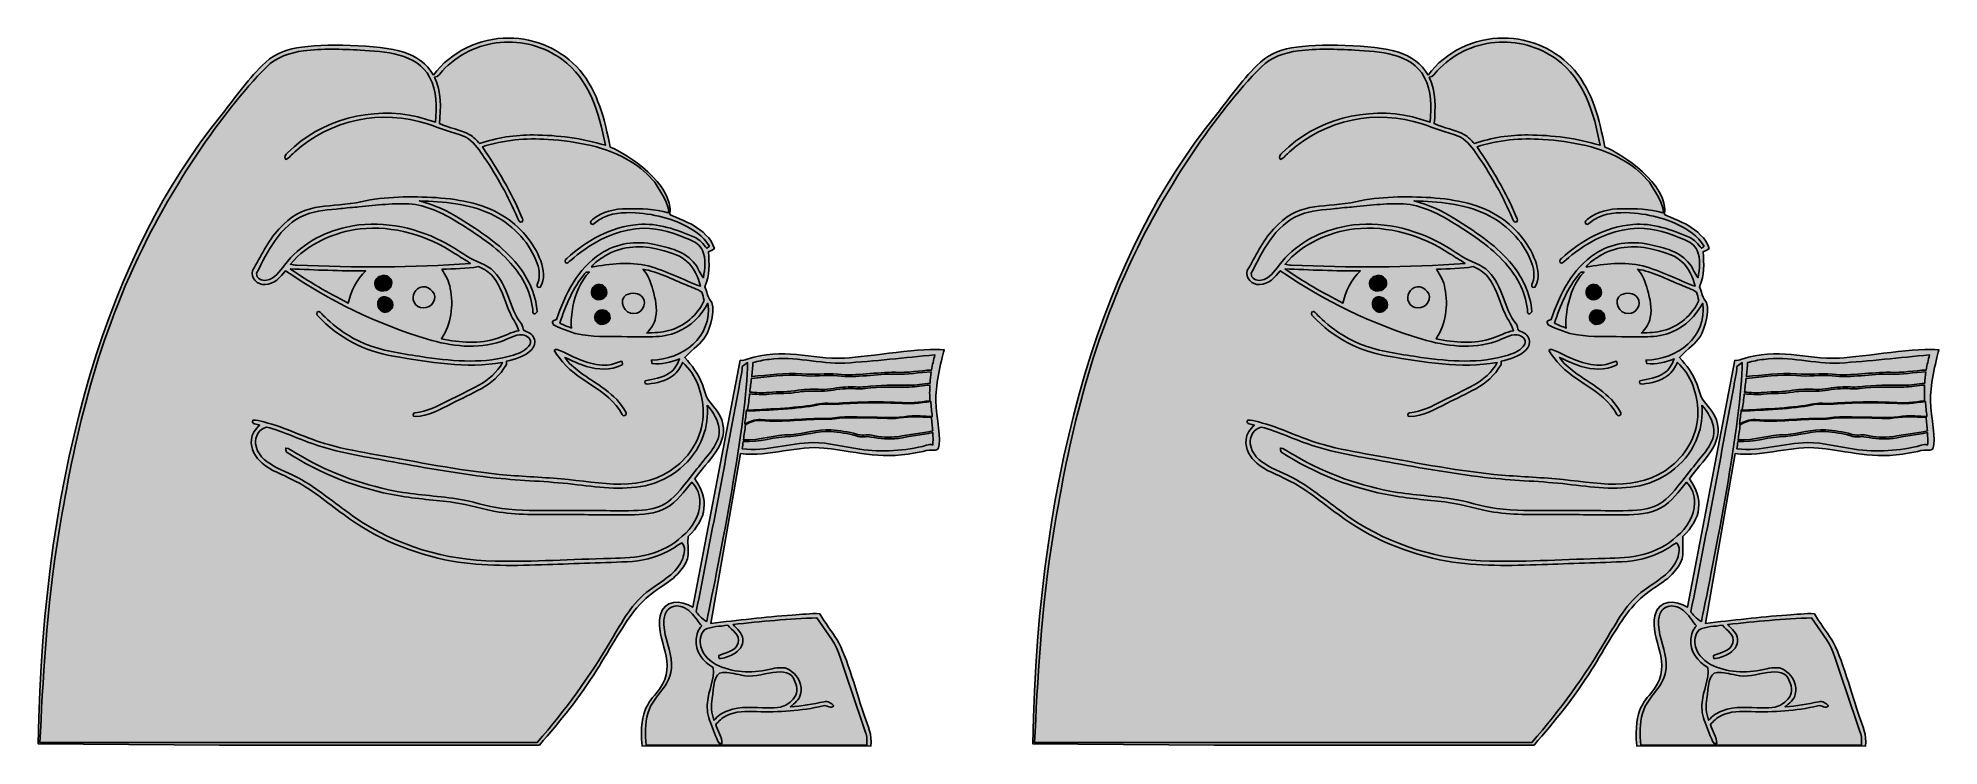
# Model space of a CAD drawing. Header units: millimetres. Extents: x 153 to 371, y -99 to -17.
import ezdxf

# ---------------------------------------------------------------- set-up
doc = ezdxf.new("R2010")
doc.units = ezdxf.units.MM
doc.header["$MEASUREMENT"] = 0
doc.layers.add('layer 1', color=7, linetype='Continuous')

msp = doc.modelspace()

# ---------------------------------------------------------------- hatches: boundary and pattern name
at = {"layer": 'layer 1', "true_color": 0x2b2a29}
h = msp.add_hatch(color=250, dxfattribs=at)
edge = h.paths.add_edge_path()
edge.add_spline(control_points=[(198.0409, -21.383), (200.0153, -18.6715), (203.3561, -17.1102), (206.6876, -17.1087), (209.7662, -17.1071), (212.8491, -18.469), (214.8536, -20.8182), (216.962, -23.2908), (217.7215, -26.5449), (218.3638, -29.6485), (220.2149, -30.3962), (225.7127, -33.8925), (225.1992, -37.3966), (225.1601, -37.4084), (227.3521, -38.3248), (227.8821, -38.6417), (228.9199, -39.2761), (229.9702, -40.1112), (230.334, -41.3246), (230.1568, -41.5303), (229.8689, -41.5697), (229.6365, -41.6822), (229.7496, -43.1867), (229.8156, -44.3037), (229.2392, -45.7286), (229.6407, -46.9328), (229.4088, -46.4312), (229.7741, -47.1477), (230.6345, -47.9189), (229.854, -50.566), (229.3234, -51.3994), (228.7687, -52.2704), (227.977, -52.7622), (226.9267, -53.8566), (227.7476, -54.7386), (228.4595, -55.7491), (228.9245, -56.8628), (229.1743, -57.4614), (229.2566, -58.1561), (229.5811, -58.6628), (230.0469, -59.3893), (230.8189, -59.9949), (231.1739, -61.0299), (232.1035, -63.7406), (229.4941, -65.8363), (228.0608, -67.79), (229.7513, -70.159), (229.4771, -72.3665), (227.2982, -74.4498), (227.2249, -76.276), (227.724, -76.9026), (226.3287, -78.5012), (225.0999, -79.9928), (223.1886, -80.4917), (221.4325, -82.6349), (219.993, -84.291), (218.361, -87.302), (216.8311, -89.7623), (214.9417, -92.8009), (212.5695, -95.7359), (210.2247, -98.4269), (210.2247, -98.4269), (173.4691, -98.4269), (173.4691, -98.4269), (173.4691, -98.4269), (152.5953, -98.2829), (152.5953, -98.2829), (153.1715, -65.7614), (161.0602, -41.4831), (173.4691, -26.2457), (175.0224, -24.1891), (176.5569, -22.1074), (178.3572, -20.2567), (179.4171, -19.1714), (180.8454, -18.5069), (182.326, -18.2416), (185.3035, -17.7007), (191.7382, -17.8543), (194.6288, -18.7506), (196.0334, -19.1825), (197.3338, -20.0667), (198.0409, -21.383)], knot_values=[0, 0, 0, 0, 0.03703704, 0.03703704, 0.03703704, 0.07407407, 0.07407407, 0.07407407, 0.11111111, 0.11111111, 0.11111111, 0.14814815, 0.14814815, 0.14814815, 0.18518519, 0.18518519, 0.18518519, 0.22222222, 0.22222222, 0.22222222, 0.25925926, 0.25925926, 0.25925926, 0.2962963, 0.2962963, 0.2962963, 0.33333333, 0.33333333, 0.33333333, 0.37037037, 0.37037037, 0.37037037, 0.40740741, 0.40740741, 0.40740741, 0.44444444, 0.44444444, 0.44444444, 0.48148148, 0.48148148, 0.48148148, 0.51851852, 0.51851852, 0.51851852, 0.55555556, 0.55555556, 0.55555556, 0.59259259, 0.59259259, 0.59259259, 0.62962963, 0.62962963, 0.62962963, 0.66666667, 0.66666667, 0.66666667, 0.7037037, 0.7037037, 0.7037037, 0.74074074, 0.74074074, 0.74074074, 0.77777778, 0.77777778, 0.77777778, 0.81481481, 0.81481481, 0.81481481, 0.85185185, 0.85185185, 0.85185185, 0.88888889, 0.88888889, 0.88888889, 0.92592593, 0.92592593, 0.92592593, 0.96296296, 0.96296296, 0.96296296, 1, 1, 1, 1], degree=3, periodic=1)
h = msp.add_hatch(color=250, dxfattribs=at)
edge = h.paths.add_edge_path()
edge.add_spline(control_points=[(199.077, -20.8893), (200.7822, -19.0228), (203.2122, -17.8489), (205.7242, -17.6197), (208.2111, -17.3696), (210.7641, -18.099), (212.786, -19.5543), (215.9742, -21.843), (217.1205, -25.7736), (217.8036, -29.449), (215.1302, -28.6315), (212.3289, -28.2848), (209.5398, -28.2579), (207.4389, -28.2422), (205.335, -28.5665), (203.3482, -29.2515), (203.0002, -28.8795), (202.6569, -28.489), (202.2078, -28.2374), (201.132, -27.6061), (199.854, -27.4844), (198.7323, -26.9592), (198.9126, -25.1749), (198.9362, -23.2861), (198.1611, -21.6252), (198.6025, -21.6012), (198.8017, -21.1678), (199.077, -20.8893)], knot_values=[0, 0, 0, 0, 0.11111111, 0.11111111, 0.11111111, 0.22222222, 0.22222222, 0.22222222, 0.33333333, 0.33333333, 0.33333333, 0.44444444, 0.44444444, 0.44444444, 0.55555556, 0.55555556, 0.55555556, 0.66666667, 0.66666667, 0.66666667, 0.77777778, 0.77777778, 0.77777778, 0.88888889, 0.88888889, 0.88888889, 1, 1, 1, 1], degree=3, periodic=1)
h = msp.add_hatch(color=250, dxfattribs=at)
edge = h.paths.add_edge_path()
edge.add_spline(control_points=[(312.3535, -21.383), (314.3279, -18.6715), (317.6687, -17.1102), (321.0002, -17.1087), (324.0788, -17.1071), (327.1617, -18.469), (329.1662, -20.8182), (331.2746, -23.2908), (332.0341, -26.5449), (332.6764, -29.6485), (334.5275, -30.3962), (340.0253, -33.8925), (339.5118, -37.3966), (339.4727, -37.4084), (341.6647, -38.3248), (342.1947, -38.6417), (343.2325, -39.2761), (344.2828, -40.1112), (344.6466, -41.3246), (344.4694, -41.5303), (344.1815, -41.5697), (343.9491, -41.6822), (344.0622, -43.1867), (344.1282, -44.3037), (343.5518, -45.7286), (343.9533, -46.9328), (343.7214, -46.4312), (344.0867, -47.1477), (344.9471, -47.9189), (344.1666, -50.566), (343.636, -51.3994), (343.0813, -52.2704), (342.2896, -52.7622), (341.2393, -53.8566), (342.0602, -54.7386), (342.7721, -55.7491), (343.2371, -56.8628), (343.4869, -57.4614), (343.5692, -58.1561), (343.8937, -58.6628), (344.3595, -59.3893), (345.1315, -59.9949), (345.4865, -61.0299), (346.4161, -63.7406), (343.8067, -65.8363), (342.3734, -67.79), (344.0639, -70.159), (343.7897, -72.3665), (341.6108, -74.4498), (341.5375, -76.276), (342.0366, -76.9026), (340.6413, -78.5012), (339.4125, -79.9928), (337.5012, -80.4917), (335.7451, -82.6349), (334.3056, -84.291), (332.6736, -87.302), (331.1437, -89.7623), (329.2543, -92.8009), (326.8821, -95.7359), (324.5373, -98.4269), (324.5373, -98.4269), (287.7817, -98.4269), (287.7817, -98.4269), (287.7817, -98.4269), (266.9079, -98.2829), (266.9079, -98.2829), (267.4841, -65.7614), (275.3728, -41.4831), (287.7817, -26.2457), (289.335, -24.1891), (290.8695, -22.1074), (292.6698, -20.2567), (293.7297, -19.1714), (295.158, -18.5069), (296.6386, -18.2416), (299.6161, -17.7007), (306.0508, -17.8543), (308.9414, -18.7506), (310.346, -19.1825), (311.6464, -20.0667), (312.3535, -21.383)], knot_values=[0, 0, 0, 0, 0.03703704, 0.03703704, 0.03703704, 0.07407407, 0.07407407, 0.07407407, 0.11111111, 0.11111111, 0.11111111, 0.14814815, 0.14814815, 0.14814815, 0.18518519, 0.18518519, 0.18518519, 0.22222222, 0.22222222, 0.22222222, 0.25925926, 0.25925926, 0.25925926, 0.2962963, 0.2962963, 0.2962963, 0.33333333, 0.33333333, 0.33333333, 0.37037037, 0.37037037, 0.37037037, 0.40740741, 0.40740741, 0.40740741, 0.44444444, 0.44444444, 0.44444444, 0.48148148, 0.48148148, 0.48148148, 0.51851852, 0.51851852, 0.51851852, 0.55555556, 0.55555556, 0.55555556, 0.59259259, 0.59259259, 0.59259259, 0.62962963, 0.62962963, 0.62962963, 0.66666667, 0.66666667, 0.66666667, 0.7037037, 0.7037037, 0.7037037, 0.74074074, 0.74074074, 0.74074074, 0.77777778, 0.77777778, 0.77777778, 0.81481481, 0.81481481, 0.81481481, 0.85185185, 0.85185185, 0.85185185, 0.88888889, 0.88888889, 0.88888889, 0.92592593, 0.92592593, 0.92592593, 0.96296296, 0.96296296, 0.96296296, 1, 1, 1, 1], degree=3, periodic=1)
at = {"layer": 'layer 1', "true_color": 0xfefefe}
h = msp.add_hatch(color=7, dxfattribs=at)
edge = h.paths.add_edge_path()
edge.add_spline(control_points=[(313.3896, -20.8893), (315.0948, -19.0228), (317.5248, -17.8489), (320.0368, -17.6197), (322.5237, -17.3696), (325.0767, -18.099), (327.0986, -19.5543), (330.2868, -21.843), (331.4331, -25.7736), (332.1162, -29.449), (329.4428, -28.6315), (326.6415, -28.2848), (323.8524, -28.2579), (321.7515, -28.2422), (319.6476, -28.5665), (317.6608, -29.2515), (317.3128, -28.8795), (316.9695, -28.489), (316.5204, -28.2374), (315.4446, -27.6061), (314.1666, -27.4844), (313.0449, -26.9592), (313.2252, -25.1749), (313.2488, -23.2861), (312.4737, -21.6252), (312.9151, -21.6012), (313.1143, -21.1678), (313.3896, -20.8893)], knot_values=[0, 0, 0, 0, 0.11111111, 0.11111111, 0.11111111, 0.22222222, 0.22222222, 0.22222222, 0.33333333, 0.33333333, 0.33333333, 0.44444444, 0.44444444, 0.44444444, 0.55555556, 0.55555556, 0.55555556, 0.66666667, 0.66666667, 0.66666667, 0.77777778, 0.77777778, 0.77777778, 0.88888889, 0.88888889, 0.88888889, 1, 1, 1, 1], degree=3, periodic=1)
at = {"layer": 'layer 1', "true_color": 0x2b2a29}
h = msp.add_hatch(color=250, dxfattribs=at)
edge = h.paths.add_edge_path()
edge.add_spline(control_points=[(183.1013, -18.5814), (185.2654, -18.2982), (187.4548, -18.3964), (189.628, -18.5054), (192.3811, -18.6708), (196.1276, -18.8458), (197.6028, -21.606), (198.4538, -23.1832), (198.4063, -25.0452), (198.2686, -26.7804), (197.5836, -26.6078), (196.9241, -26.3471), (196.236, -26.184), (190.9886, -24.9184), (185.1118, -26.4893), (181.282, -30.3159), (181.081, -30.5122), (180.7553, -30.8064), (181.0715, -31.0707), (181.5069, -30.9029), (181.7631, -30.4853), (182.1094, -30.1959), (186.126, -26.5178), (192.1848, -25.2444), (197.3417, -26.9924), (198.2717, -27.2883), (199.1737, -27.6695), (200.1117, -27.9449), (200.7792, -28.1505), (201.4864, -28.3006), (202.0685, -28.7088), (202.8514, -29.2465), (203.364, -30.0694), (203.8828, -30.8462), (205.3603, -33.0367), (206.6513, -35.3575), (207.6937, -37.7858), (207.8155, -38.0057), (207.9091, -38.4091), (208.2426, -38.2683), (208.3233, -38.0895), (208.3122, -37.9155), (208.2111, -37.7448), (206.9961, -34.8848), (205.4175, -32.1955), (203.6598, -29.6374), (206.08, -28.8131), (208.6666, -28.5965), (211.2071, -28.7722), (214.5102, -29), (217.9112, -29.5854), (220.7682, -31.357), (221.7806, -31.9782), (222.712, -32.7745), (223.4646, -33.7066), (223.7425, -34.0514), (225.4261, -36.777), (225.026, -37.2238), (223.4806, -36.7413), (221.9088, -36.7323), (220.2904, -36.7385), (218.8905, -36.7498), (217.4115, -37.0596), (216.3198, -37.9884), (216.0889, -38.1117), (215.9608, -38.5262), (216.3451, -38.5435), (216.7819, -38.2713), (217.1646, -37.9123), (217.6422, -37.7085), (218.9204, -37.1402), (220.3631, -37.1356), (221.7315, -37.2559), (224.0824, -37.4679), (226.4567, -38.1325), (228.3787, -39.5432), (228.9451, -39.9437), (229.3943, -40.4801), (229.7584, -41.0668), (229.6809, -41.1235), (229.524, -41.2391), (229.4465, -41.2961), (229.0589, -40.7993), (228.6509, -40.2822), (228.0514, -40.0305), (226.006, -39.1462), (223.8149, -38.3506), (221.548, -38.553), (218.457, -38.8204), (215.6303, -40.4151), (213.3538, -42.4557), (213.1387, -42.5885), (213.0452, -42.9588), (213.3792, -43.0046), (213.7418, -42.9332), (217.1425, -39.1021), (222.1872, -38.9911), (224.0363, -38.9407), (225.7955, -39.6098), (227.4818, -40.29), (228.0812, -40.5335), (228.6825, -40.9086), (228.9467, -41.5286), (229.3914, -42.5173), (229.2251, -43.639), (229.0622, -44.6735), (228.6415, -44.2288), (228.5148, -43.59), (228.1147, -43.125), (227.0341, -41.657), (225.1468, -41.2061), (223.4588, -40.855), (221.352, -40.4072), (219.055, -40.6936), (217.2518, -41.9193), (214.5956, -43.6186), (213.1673, -46.5908), (212.1816, -49.4792), (211.6575, -49.7291), (211.6366, -49.5974), (211.8209, -50.1074), (212.9077, -50.5913), (214.0151, -51.093), (215.2062, -51.2525), (216.8909, -51.534), (218.6042, -51.4236), (220.3047, -51.4583), (222.2331, -51.4425), (224.264, -51.7002), (226.0849, -50.903), (227.6146, -50.283), (228.7889, -49.0395), (229.592, -47.6236), (230.0658, -51.5291), (226.7113, -54.1183), (223.0795, -54.1411), (223.1015, -54.2425), (223.1443, -54.4481), (223.1647, -54.551), (224.242, -54.6713), (225.3177, -54.4039), (226.3193, -54.0242), (226.0566, -54.6476), (225.7338, -55.2946), (225.1455, -55.6709), (224.3242, -56.2262), (223.3136, -56.302), (222.377, -56.5267), (222.2821, -56.7989), (222.3755, -56.9254), (222.6602, -56.9065), (223.6805, -56.7877), (224.7437, -56.5617), (225.5866, -55.94), (226.1104, -55.5618), (226.4109, -54.975), (226.6972, -54.4165), (228.2536, -55.8607), (229.0303, -58.0407), (229.0446, -60.1399), (229.0701, -62.5365), (227.8457, -64.8382), (226.0011, -66.3283), (222.1295, -69.5252), (217.2134, -68.204), (212.7085, -67.8056), (210.3372, -67.6034), (207.9532, -67.5355), (205.5851, -67.2931), (200.8536, -66.7981), (196.1838, -65.8759), (191.506, -65.0391), (189.6536, -64.702), (187.7901, -64.3987), (185.9788, -63.8777), (183.44, -63.1644), (181.0844, -61.9213), (178.5295, -61.2553), (178.1229, -61.1538), (177.7069, -61.0195), (177.2831, -61.0652), (177.0854, -61.5888), (177.7639, -61.497), (178.0724, -61.6284), (177.6183, -62.0872), (177.1565, -62.6219), (177.1234, -63.3021), (176.9902, -64.3525), (177.5865, -65.3441), (178.3635, -66.0023), (179.3759, -66.8758), (180.6604, -67.3137), (181.8405, -67.9054), (183.9793, -68.9305), (185.7875, -70.492), (187.6858, -71.8871), (191.3604, -74.6318), (195.6948, -76.4731), (200.2096, -77.2656), (203.8133, -77.8983), (207.4896, -77.7954), (211.1298, -77.6706), (214.3901, -77.5378), (217.6533, -77.4855), (220.9106, -77.302), (222.54, -77.1678), (224.1439, -76.6724), (225.5409, -75.8214), (225.8937, -75.611), (226.207, -75.331), (226.5896, -75.1727), (227.0644, -75.6224), (226.8601, -76.4146), (226.6942, -76.973), (226.0329, -78.7066), (224.2674, -79.5547), (222.8689, -80.6003), (220.8684, -82.031), (219.7078, -84.2888), (218.4767, -86.3534), (215.9341, -90.6169), (213.2476, -94.3462), (209.9699, -98.1195), (209.9699, -98.1195), (152.8114, -98.1497), (152.8114, -98.1497), (153.1503, -91.3011), (153.5, -82.9429), (155.0651, -73.5489), (156.6934, -63.7742), (159.0061, -52.7451), (164.6228, -41.26), (167.9386, -34.4799), (173.4436, -25.8847), (178.8507, -20.4449), (179.9756, -19.3138), (181.5511, -18.7869), (183.1013, -18.5814)], knot_values=[0, 0, 0, 0, 0.01265823, 0.01265823, 0.01265823, 0.02531646, 0.02531646, 0.02531646, 0.03797468, 0.03797468, 0.03797468, 0.05063291, 0.05063291, 0.05063291, 0.06329114, 0.06329114, 0.06329114, 0.07594937, 0.07594937, 0.07594937, 0.08860759, 0.08860759, 0.08860759, 0.10126582, 0.10126582, 0.10126582, 0.11392405, 0.11392405, 0.11392405, 0.12658228, 0.12658228, 0.12658228, 0.13924051, 0.13924051, 0.13924051, 0.15189873, 0.15189873, 0.15189873, 0.16455696, 0.16455696, 0.16455696, 0.17721519, 0.17721519, 0.17721519, 0.18987342, 0.18987342, 0.18987342, 0.20253165, 0.20253165, 0.20253165, 0.21518987, 0.21518987, 0.21518987, 0.2278481, 0.2278481, 0.2278481, 0.24050633, 0.24050633, 0.24050633, 0.25316456, 0.25316456, 0.25316456, 0.26582278, 0.26582278, 0.26582278, 0.27848101, 0.27848101, 0.27848101, 0.29113924, 0.29113924, 0.29113924, 0.30379747, 0.30379747, 0.30379747, 0.3164557, 0.3164557, 0.3164557, 0.32911392, 0.32911392, 0.32911392, 0.34177215, 0.34177215, 0.34177215, 0.35443038, 0.35443038, 0.35443038, 0.36708861, 0.36708861, 0.36708861, 0.37974684, 0.37974684, 0.37974684, 0.39240506, 0.39240506, 0.39240506, 0.40506329, 0.40506329, 0.40506329, 0.41772152, 0.41772152, 0.41772152, 0.43037975, 0.43037975, 0.43037975, 0.44303797, 0.44303797, 0.44303797, 0.4556962, 0.4556962, 0.4556962, 0.46835443, 0.46835443, 0.46835443, 0.48101266, 0.48101266, 0.48101266, 0.49367089, 0.49367089, 0.49367089, 0.50632911, 0.50632911, 0.50632911, 0.51898734, 0.51898734, 0.51898734, 0.53164557, 0.53164557, 0.53164557, 0.5443038, 0.5443038, 0.5443038, 0.55696203, 0.55696203, 0.55696203, 0.56962025, 0.56962025, 0.56962025, 0.58227848, 0.58227848, 0.58227848, 0.59493671, 0.59493671, 0.59493671, 0.60759494, 0.60759494, 0.60759494, 0.62025316, 0.62025316, 0.62025316, 0.63291139, 0.63291139, 0.63291139, 0.64556962, 0.64556962, 0.64556962, 0.65822785, 0.65822785, 0.65822785, 0.67088608, 0.67088608, 0.67088608, 0.6835443, 0.6835443, 0.6835443, 0.69620253, 0.69620253, 0.69620253, 0.70886076, 0.70886076, 0.70886076, 0.72151899, 0.72151899, 0.72151899, 0.73417722, 0.73417722, 0.73417722, 0.74683544, 0.74683544, 0.74683544, 0.75949367, 0.75949367, 0.75949367, 0.7721519, 0.7721519, 0.7721519, 0.78481013, 0.78481013, 0.78481013, 0.79746835, 0.79746835, 0.79746835, 0.81012658, 0.81012658, 0.81012658, 0.82278481, 0.82278481, 0.82278481, 0.83544304, 0.83544304, 0.83544304, 0.84810127, 0.84810127, 0.84810127, 0.86075949, 0.86075949, 0.86075949, 0.87341772, 0.87341772, 0.87341772, 0.88607595, 0.88607595, 0.88607595, 0.89873418, 0.89873418, 0.89873418, 0.91139241, 0.91139241, 0.91139241, 0.92405063, 0.92405063, 0.92405063, 0.93670886, 0.93670886, 0.93670886, 0.94936709, 0.94936709, 0.94936709, 0.96202532, 0.96202532, 0.96202532, 0.97468354, 0.97468354, 0.97468354, 0.98734177, 0.98734177, 0.98734177, 1, 1, 1, 1], degree=3, periodic=1)
at = {"layer": 'layer 1', "true_color": 0xfefefe}
h = msp.add_hatch(color=7, dxfattribs=at)
edge = h.paths.add_edge_path()
edge.add_spline(control_points=[(297.4139, -18.5814), (299.578, -18.2982), (301.7674, -18.3964), (303.9406, -18.5054), (306.6937, -18.6708), (310.4402, -18.8458), (311.9154, -21.606), (312.7664, -23.1832), (312.7189, -25.0452), (312.5812, -26.7804), (311.8962, -26.6078), (311.2367, -26.3471), (310.5486, -26.184), (305.3012, -24.9184), (299.4244, -26.4893), (295.5946, -30.3159), (295.3936, -30.5122), (295.0679, -30.8064), (295.3841, -31.0707), (295.8195, -30.9029), (296.0757, -30.4853), (296.422, -30.1959), (300.4386, -26.5178), (306.4974, -25.2444), (311.6543, -26.9924), (312.5843, -27.2883), (313.4863, -27.6695), (314.4243, -27.9449), (315.0918, -28.1505), (315.799, -28.3006), (316.3811, -28.7088), (317.164, -29.2465), (317.6766, -30.0694), (318.1954, -30.8462), (319.6729, -33.0367), (320.9639, -35.3575), (322.0063, -37.7858), (322.1281, -38.0057), (322.2217, -38.4091), (322.5552, -38.2683), (322.6359, -38.0895), (322.6248, -37.9155), (322.5237, -37.7448), (321.3087, -34.8848), (319.7301, -32.1955), (317.9724, -29.6374), (320.3926, -28.8131), (322.9792, -28.5965), (325.5197, -28.7722), (328.8228, -29), (332.2238, -29.5854), (335.0808, -31.357), (336.0932, -31.9782), (337.0246, -32.7745), (337.7772, -33.7066), (338.0551, -34.0514), (339.7387, -36.777), (339.3386, -37.2238), (337.7932, -36.7413), (336.2214, -36.7323), (334.603, -36.7385), (333.2031, -36.7498), (331.7241, -37.0596), (330.6324, -37.9884), (330.4015, -38.1117), (330.2734, -38.5262), (330.6577, -38.5435), (331.0945, -38.2713), (331.4772, -37.9123), (331.9548, -37.7085), (333.233, -37.1402), (334.6757, -37.1356), (336.0441, -37.2559), (338.395, -37.4679), (340.7693, -38.1325), (342.6913, -39.5432), (343.2577, -39.9437), (343.7069, -40.4801), (344.071, -41.0668), (343.9935, -41.1235), (343.8366, -41.2391), (343.7591, -41.2961), (343.3715, -40.7993), (342.9635, -40.2822), (342.364, -40.0305), (340.3186, -39.1462), (338.1275, -38.3506), (335.8606, -38.553), (332.7696, -38.8204), (329.9429, -40.4151), (327.6664, -42.4557), (327.4513, -42.5885), (327.3578, -42.9588), (327.6918, -43.0046), (328.0544, -42.9332), (331.4551, -39.1021), (336.4998, -38.9911), (338.3489, -38.9407), (340.1081, -39.6098), (341.7944, -40.29), (342.3938, -40.5335), (342.9951, -40.9086), (343.2593, -41.5286), (343.704, -42.5173), (343.5377, -43.639), (343.3748, -44.6735), (342.9541, -44.2288), (342.8274, -43.59), (342.4273, -43.125), (341.3467, -41.657), (339.4594, -41.2061), (337.7714, -40.855), (335.6646, -40.4072), (333.3676, -40.6936), (331.5644, -41.9193), (328.9082, -43.6186), (327.4799, -46.5908), (326.4942, -49.4792), (325.9701, -49.7291), (325.9492, -49.5974), (326.1335, -50.1074), (327.2203, -50.5913), (328.3277, -51.093), (329.5188, -51.2525), (331.2035, -51.534), (332.9168, -51.4236), (334.6173, -51.4583), (336.5457, -51.4425), (338.5766, -51.7002), (340.3975, -50.903), (341.9272, -50.283), (343.1015, -49.0395), (343.9046, -47.6236), (344.3784, -51.5291), (341.0239, -54.1183), (337.3921, -54.1411), (337.4141, -54.2425), (337.4569, -54.4481), (337.4773, -54.551), (338.5546, -54.6713), (339.6303, -54.4039), (340.6319, -54.0242), (340.3692, -54.6476), (340.0464, -55.2946), (339.4581, -55.6709), (338.6368, -56.2262), (337.6262, -56.302), (336.6896, -56.5267), (336.5947, -56.7989), (336.6881, -56.9254), (336.9728, -56.9065), (337.9931, -56.7877), (339.0563, -56.5617), (339.8992, -55.94), (340.423, -55.5618), (340.7235, -54.975), (341.0098, -54.4165), (342.5662, -55.8607), (343.3429, -58.0407), (343.3572, -60.1399), (343.3827, -62.5365), (342.1583, -64.8382), (340.3137, -66.3283), (336.4421, -69.5252), (331.526, -68.204), (327.0211, -67.8056), (324.6498, -67.6034), (322.2658, -67.5355), (319.8977, -67.2931), (315.1662, -66.7981), (310.4964, -65.8759), (305.8186, -65.0391), (303.9662, -64.702), (302.1027, -64.3987), (300.2914, -63.8777), (297.7526, -63.1644), (295.397, -61.9213), (292.8421, -61.2553), (292.4355, -61.1538), (292.0195, -61.0195), (291.5957, -61.0652), (291.398, -61.5888), (292.0765, -61.497), (292.385, -61.6284), (291.9309, -62.0872), (291.4691, -62.6219), (291.436, -63.3021), (291.3028, -64.3525), (291.8991, -65.3441), (292.6761, -66.0023), (293.6885, -66.8758), (294.973, -67.3137), (296.1531, -67.9054), (298.2919, -68.9305), (300.1001, -70.492), (301.9984, -71.8871), (305.673, -74.6318), (310.0074, -76.4731), (314.5222, -77.2656), (318.1259, -77.8983), (321.8022, -77.7954), (325.4424, -77.6706), (328.7027, -77.5378), (331.9659, -77.4855), (335.2232, -77.302), (336.8526, -77.1678), (338.4565, -76.6724), (339.8535, -75.8214), (340.2063, -75.611), (340.5196, -75.331), (340.9022, -75.1727), (341.377, -75.6224), (341.1727, -76.4146), (341.0068, -76.973), (340.3455, -78.7066), (338.58, -79.5547), (337.1815, -80.6003), (335.181, -82.031), (334.0204, -84.2888), (332.7893, -86.3534), (330.2467, -90.6169), (327.5602, -94.3462), (324.2825, -98.1195), (324.2825, -98.1195), (267.124, -98.1497), (267.124, -98.1497), (267.4629, -91.3011), (267.8126, -82.9429), (269.3777, -73.5489), (271.006, -63.7742), (273.3187, -52.7451), (278.9354, -41.26), (282.2512, -34.4799), (287.7562, -25.8847), (293.1633, -20.4449), (294.2882, -19.3138), (295.8637, -18.7869), (297.4139, -18.5814)], knot_values=[0, 0, 0, 0, 0.01265823, 0.01265823, 0.01265823, 0.02531646, 0.02531646, 0.02531646, 0.03797468, 0.03797468, 0.03797468, 0.05063291, 0.05063291, 0.05063291, 0.06329114, 0.06329114, 0.06329114, 0.07594937, 0.07594937, 0.07594937, 0.08860759, 0.08860759, 0.08860759, 0.10126582, 0.10126582, 0.10126582, 0.11392405, 0.11392405, 0.11392405, 0.12658228, 0.12658228, 0.12658228, 0.13924051, 0.13924051, 0.13924051, 0.15189873, 0.15189873, 0.15189873, 0.16455696, 0.16455696, 0.16455696, 0.17721519, 0.17721519, 0.17721519, 0.18987342, 0.18987342, 0.18987342, 0.20253165, 0.20253165, 0.20253165, 0.21518987, 0.21518987, 0.21518987, 0.2278481, 0.2278481, 0.2278481, 0.24050633, 0.24050633, 0.24050633, 0.25316456, 0.25316456, 0.25316456, 0.26582278, 0.26582278, 0.26582278, 0.27848101, 0.27848101, 0.27848101, 0.29113924, 0.29113924, 0.29113924, 0.30379747, 0.30379747, 0.30379747, 0.3164557, 0.3164557, 0.3164557, 0.32911392, 0.32911392, 0.32911392, 0.34177215, 0.34177215, 0.34177215, 0.35443038, 0.35443038, 0.35443038, 0.36708861, 0.36708861, 0.36708861, 0.37974684, 0.37974684, 0.37974684, 0.39240506, 0.39240506, 0.39240506, 0.40506329, 0.40506329, 0.40506329, 0.41772152, 0.41772152, 0.41772152, 0.43037975, 0.43037975, 0.43037975, 0.44303797, 0.44303797, 0.44303797, 0.4556962, 0.4556962, 0.4556962, 0.46835443, 0.46835443, 0.46835443, 0.48101266, 0.48101266, 0.48101266, 0.49367089, 0.49367089, 0.49367089, 0.50632911, 0.50632911, 0.50632911, 0.51898734, 0.51898734, 0.51898734, 0.53164557, 0.53164557, 0.53164557, 0.5443038, 0.5443038, 0.5443038, 0.55696203, 0.55696203, 0.55696203, 0.56962025, 0.56962025, 0.56962025, 0.58227848, 0.58227848, 0.58227848, 0.59493671, 0.59493671, 0.59493671, 0.60759494, 0.60759494, 0.60759494, 0.62025316, 0.62025316, 0.62025316, 0.63291139, 0.63291139, 0.63291139, 0.64556962, 0.64556962, 0.64556962, 0.65822785, 0.65822785, 0.65822785, 0.67088608, 0.67088608, 0.67088608, 0.6835443, 0.6835443, 0.6835443, 0.69620253, 0.69620253, 0.69620253, 0.70886076, 0.70886076, 0.70886076, 0.72151899, 0.72151899, 0.72151899, 0.73417722, 0.73417722, 0.73417722, 0.74683544, 0.74683544, 0.74683544, 0.75949367, 0.75949367, 0.75949367, 0.7721519, 0.7721519, 0.7721519, 0.78481013, 0.78481013, 0.78481013, 0.79746835, 0.79746835, 0.79746835, 0.81012658, 0.81012658, 0.81012658, 0.82278481, 0.82278481, 0.82278481, 0.83544304, 0.83544304, 0.83544304, 0.84810127, 0.84810127, 0.84810127, 0.86075949, 0.86075949, 0.86075949, 0.87341772, 0.87341772, 0.87341772, 0.88607595, 0.88607595, 0.88607595, 0.89873418, 0.89873418, 0.89873418, 0.91139241, 0.91139241, 0.91139241, 0.92405063, 0.92405063, 0.92405063, 0.93670886, 0.93670886, 0.93670886, 0.94936709, 0.94936709, 0.94936709, 0.96202532, 0.96202532, 0.96202532, 0.97468354, 0.97468354, 0.97468354, 0.98734177, 0.98734177, 0.98734177, 1, 1, 1, 1], degree=3, periodic=1)
at = {"layer": 'layer 1', "true_color": 0x2b2a29}
h = msp.add_hatch(color=250, dxfattribs=at)
edge = h.paths.add_edge_path()
edge.add_spline(control_points=[(189.1489, -36.0552), (185.5938, -36.6645), (183.1106, -35.9336), (180.2586, -39.0929), (178.9726, -40.4862), (178.2164, -42.2472), (177.256, -43.854), (176.9857, -44.716), (177.8383, -45.5325), (178.6814, -45.4503), (179.7158, -45.4471), (180.4405, -44.6196), (181.0415, -43.8857), (186.0404, -47.2996), (191.5425, -50), (197.3402, -51.7524), (200.0767, -52.5371), (203.0873, -52.969), (205.8349, -51.9978), (206.637, -51.7321), (207.3867, -51.1816), (208.268, -51.2525), (208.7901, -51.2811), (209.3864, -51.7684), (209.141, -52.3363), (208.7661, -53.0514), (207.9452, -53.3422), (207.2224, -53.5752), (203.9827, -54.5889), (200.5229, -54.3074), (197.2134, -53.836), (195.0858, -53.4943), (192.9203, -53.26), (190.8749, -52.5468), (186.8952, -51.1409), (185.1816, -48.6189), (184.8636, -48.5538), (184.5014, -48.5668), (184.5961, -48.9781), (184.8082, -49.117), (187.0592, -51.5533), (190.1533, -53.1477), (193.4154, -53.6937), (197.544, -54.3911), (201.7774, -55.1632), (205.9567, -54.415), (205.3999, -55.5698), (204.3669, -56.4334), (203.2627, -57.0455), (202.0874, -57.6769), (200.8757, -58.2383), (199.6891, -58.8474), (198.4965, -59.4454), (197.2832, -60.1051), (195.9244, -60.2031), (195.6632, -60.1731), (195.608, -60.752), (195.9369, -60.6414), (197.4635, -60.6048), (198.816, -59.7949), (200.1511, -59.1448), (201.2744, -58.5723), (202.418, -58.0375), (203.5271, -57.4379), (204.6832, -56.8082), (205.7004, -55.8987), (206.3649, -54.7551), (206.4693, -54.619), (206.425, -54.445), (206.4282, -54.2916), (207.4423, -54.0099), (208.5497, -53.7551), (209.2978, -52.961), (209.6441, -52.6116), (209.7943, -52.0547), (209.5778, -51.5991), (209.3878, -51.1276), (208.8944, -50.9348), (208.4577, -50.7656), (208.268, -50.552), (208.3535, -50.2054), (208.1429, -49.9951), (206.7162, -48.1884), (206.6449, -45.6338), (204.9932, -43.9725), (204.152, -43.0632), (202.8641, -42.8748), (201.8644, -42.204), (200.9278, -41.5983), (200.0072, -40.9625), (199.0025, -40.4702), (195.6681, -38.7711), (191.7545, -38.0184), (188.0683, -38.8537), (185.3017, -39.4707), (182.6471, -40.9339), (180.9197, -43.2195), (180.3692, -43.93), (179.8094, -44.8207), (178.8446, -44.9692), (178.332, -45.0912), (177.6737, -44.7542), (177.7039, -44.1688), (178.3794, -42.8939), (178.985, -41.573), (179.833, -40.3976), (180.7237, -39.1385), (181.8802, -38.0089), (183.329, -37.4266), (184.6198, -36.9189), (186.0214, -36.8684), (187.3849, -36.7308), (187.8798, -36.6706), (188.9833, -36.5616), (189.4543, -36.533), (191.4968, -36.3604), (193.5467, -36.0221), (195.5984, -36.2277), (197.5836, -36.4366), (199.3793, -37.4), (201.0498, -38.4329), (203.1474, -39.752), (205.2608, -41.1254), (206.9137, -42.9982), (208.3218, -44.5753), (209.3657, -46.5577), (209.4765, -48.701), (209.753, -48.911), (209.6707, -48.8762), (209.9417, -48.6188), (209.8498, -46.4518), (208.7901, -44.4378), (207.3979, -42.8179), (205.6391, -40.7852), (203.353, -39.314), (201.0923, -37.8998), (199.6448, -36.987), (198.0756, -36.2735), (196.4179, -35.8417), (199.2003, -35.9271), (202.0685, -36.1595), (204.6309, -37.3412), (206.9534, -38.4121), (208.8848, -40.3549), (209.8469, -42.7357), (210.1679, -43.5284), (210.3576, -44.4378), (210.0348, -45.2604), (209.875, -45.523), (209.9289, -45.9061), (210.3165, -45.7714), (210.8797, -44.857), (210.7247, -43.696), (210.3671, -42.7341), (209.5493, -40.5873), (207.9672, -38.765), (206.0246, -37.555), (203.5745, -36.0442), (200.6542, -35.5965), (197.8274, -35.4353), (194.9278, -35.2991), (191.9837, -35.3656), (189.1489, -36.0552)], knot_values=[0, 0, 0, 0, 0.01851852, 0.01851852, 0.01851852, 0.03703704, 0.03703704, 0.03703704, 0.05555556, 0.05555556, 0.05555556, 0.07407407, 0.07407407, 0.07407407, 0.09259259, 0.09259259, 0.09259259, 0.11111111, 0.11111111, 0.11111111, 0.12962963, 0.12962963, 0.12962963, 0.14814815, 0.14814815, 0.14814815, 0.16666667, 0.16666667, 0.16666667, 0.18518519, 0.18518519, 0.18518519, 0.2037037, 0.2037037, 0.2037037, 0.22222222, 0.22222222, 0.22222222, 0.24074074, 0.24074074, 0.24074074, 0.25925926, 0.25925926, 0.25925926, 0.27777778, 0.27777778, 0.27777778, 0.2962963, 0.2962963, 0.2962963, 0.31481481, 0.31481481, 0.31481481, 0.33333333, 0.33333333, 0.33333333, 0.35185185, 0.35185185, 0.35185185, 0.37037037, 0.37037037, 0.37037037, 0.38888889, 0.38888889, 0.38888889, 0.40740741, 0.40740741, 0.40740741, 0.42592593, 0.42592593, 0.42592593, 0.44444444, 0.44444444, 0.44444444, 0.46296296, 0.46296296, 0.46296296, 0.48148148, 0.48148148, 0.48148148, 0.5, 0.5, 0.5, 0.51851852, 0.51851852, 0.51851852, 0.53703704, 0.53703704, 0.53703704, 0.55555556, 0.55555556, 0.55555556, 0.57407407, 0.57407407, 0.57407407, 0.59259259, 0.59259259, 0.59259259, 0.61111111, 0.61111111, 0.61111111, 0.62962963, 0.62962963, 0.62962963, 0.64814815, 0.64814815, 0.64814815, 0.66666667, 0.66666667, 0.66666667, 0.68518519, 0.68518519, 0.68518519, 0.7037037, 0.7037037, 0.7037037, 0.72222222, 0.72222222, 0.72222222, 0.74074074, 0.74074074, 0.74074074, 0.75925926, 0.75925926, 0.75925926, 0.77777778, 0.77777778, 0.77777778, 0.7962963, 0.7962963, 0.7962963, 0.81481481, 0.81481481, 0.81481481, 0.83333333, 0.83333333, 0.83333333, 0.85185185, 0.85185185, 0.85185185, 0.87037037, 0.87037037, 0.87037037, 0.88888889, 0.88888889, 0.88888889, 0.90740741, 0.90740741, 0.90740741, 0.92592593, 0.92592593, 0.92592593, 0.94444444, 0.94444444, 0.94444444, 0.96296296, 0.96296296, 0.96296296, 0.98148148, 0.98148148, 0.98148148, 1, 1, 1, 1], degree=3, periodic=1)
at = {"layer": 'layer 1', "true_color": 0xfefefe}
h = msp.add_hatch(color=7, dxfattribs=at)
edge = h.paths.add_edge_path()
edge.add_spline(control_points=[(303.4615, -36.0552), (299.9064, -36.6645), (297.4232, -35.9336), (294.5712, -39.0929), (293.2852, -40.4862), (292.529, -42.2472), (291.5686, -43.854), (291.2983, -44.716), (292.1509, -45.5325), (292.994, -45.4503), (294.0284, -45.4471), (294.7531, -44.6196), (295.3541, -43.8857), (300.353, -47.2996), (305.8551, -50), (311.6528, -51.7524), (314.3893, -52.5371), (317.3999, -52.969), (320.1475, -51.9978), (320.9496, -51.7321), (321.6993, -51.1816), (322.5806, -51.2525), (323.1027, -51.2811), (323.699, -51.7684), (323.4536, -52.3363), (323.0787, -53.0514), (322.2578, -53.3422), (321.535, -53.5752), (318.2953, -54.5889), (314.8355, -54.3074), (311.526, -53.836), (309.3984, -53.4943), (307.2329, -53.26), (305.1875, -52.5468), (301.2078, -51.1409), (299.4942, -48.6189), (299.1762, -48.5538), (298.814, -48.5668), (298.9087, -48.9781), (299.1208, -49.117), (301.3718, -51.5533), (304.4659, -53.1477), (307.728, -53.6937), (311.8566, -54.3911), (316.09, -55.1632), (320.2693, -54.415), (319.7125, -55.5698), (318.6795, -56.4334), (317.5753, -57.0455), (316.4, -57.6769), (315.1883, -58.2383), (314.0017, -58.8474), (312.8091, -59.4454), (311.5958, -60.1051), (310.237, -60.2031), (309.9758, -60.1731), (309.9206, -60.752), (310.2495, -60.6414), (311.7761, -60.6048), (313.1286, -59.7949), (314.4637, -59.1448), (315.587, -58.5723), (316.7306, -58.0375), (317.8397, -57.4379), (318.9958, -56.8082), (320.013, -55.8987), (320.6775, -54.7551), (320.7819, -54.619), (320.7376, -54.445), (320.7408, -54.2916), (321.7549, -54.0099), (322.8623, -53.7551), (323.6104, -52.961), (323.9567, -52.6116), (324.1069, -52.0547), (323.8904, -51.5991), (323.7004, -51.1276), (323.207, -50.9348), (322.7703, -50.7656), (322.5806, -50.552), (322.6661, -50.2054), (322.4555, -49.9951), (321.0288, -48.1884), (320.9575, -45.6338), (319.3058, -43.9725), (318.4646, -43.0632), (317.1767, -42.8748), (316.177, -42.204), (315.2404, -41.5983), (314.3198, -40.9625), (313.3151, -40.4702), (309.9807, -38.7711), (306.0671, -38.0184), (302.3809, -38.8537), (299.6143, -39.4707), (296.9597, -40.9339), (295.2323, -43.2195), (294.6818, -43.93), (294.122, -44.8207), (293.1572, -44.9692), (292.6446, -45.0912), (291.9863, -44.7542), (292.0165, -44.1688), (292.692, -42.8939), (293.2976, -41.573), (294.1456, -40.3976), (295.0363, -39.1385), (296.1928, -38.0089), (297.6416, -37.4266), (298.9324, -36.9189), (300.334, -36.8684), (301.6975, -36.7308), (302.1924, -36.6706), (303.2959, -36.5616), (303.7669, -36.533), (305.8094, -36.3604), (307.8593, -36.0221), (309.911, -36.2277), (311.8962, -36.4366), (313.6919, -37.4), (315.3624, -38.4329), (317.46, -39.752), (319.5734, -41.1254), (321.2263, -42.9982), (322.6344, -44.5753), (323.6783, -46.5577), (323.7891, -48.701), (324.0656, -48.911), (323.9833, -48.8762), (324.2543, -48.6188), (324.1624, -46.4518), (323.1027, -44.4378), (321.7105, -42.8179), (319.9517, -40.7852), (317.6656, -39.314), (315.4049, -37.8998), (313.9574, -36.987), (312.3882, -36.2735), (310.7305, -35.8417), (313.5129, -35.9271), (316.3811, -36.1595), (318.9435, -37.3412), (321.266, -38.4121), (323.1974, -40.3549), (324.1595, -42.7357), (324.4805, -43.5284), (324.6702, -44.4378), (324.3474, -45.2604), (324.1876, -45.523), (324.2415, -45.9061), (324.6291, -45.7714), (325.1923, -44.857), (325.0373, -43.696), (324.6797, -42.7341), (323.8619, -40.5873), (322.2798, -38.765), (320.3372, -37.555), (317.8871, -36.0442), (314.9668, -35.5965), (312.14, -35.4353), (309.2404, -35.2991), (306.2963, -35.3656), (303.4615, -36.0552)], knot_values=[0, 0, 0, 0, 0.01851852, 0.01851852, 0.01851852, 0.03703704, 0.03703704, 0.03703704, 0.05555556, 0.05555556, 0.05555556, 0.07407407, 0.07407407, 0.07407407, 0.09259259, 0.09259259, 0.09259259, 0.11111111, 0.11111111, 0.11111111, 0.12962963, 0.12962963, 0.12962963, 0.14814815, 0.14814815, 0.14814815, 0.16666667, 0.16666667, 0.16666667, 0.18518519, 0.18518519, 0.18518519, 0.2037037, 0.2037037, 0.2037037, 0.22222222, 0.22222222, 0.22222222, 0.24074074, 0.24074074, 0.24074074, 0.25925926, 0.25925926, 0.25925926, 0.27777778, 0.27777778, 0.27777778, 0.2962963, 0.2962963, 0.2962963, 0.31481481, 0.31481481, 0.31481481, 0.33333333, 0.33333333, 0.33333333, 0.35185185, 0.35185185, 0.35185185, 0.37037037, 0.37037037, 0.37037037, 0.38888889, 0.38888889, 0.38888889, 0.40740741, 0.40740741, 0.40740741, 0.42592593, 0.42592593, 0.42592593, 0.44444444, 0.44444444, 0.44444444, 0.46296296, 0.46296296, 0.46296296, 0.48148148, 0.48148148, 0.48148148, 0.5, 0.5, 0.5, 0.51851852, 0.51851852, 0.51851852, 0.53703704, 0.53703704, 0.53703704, 0.55555556, 0.55555556, 0.55555556, 0.57407407, 0.57407407, 0.57407407, 0.59259259, 0.59259259, 0.59259259, 0.61111111, 0.61111111, 0.61111111, 0.62962963, 0.62962963, 0.62962963, 0.64814815, 0.64814815, 0.64814815, 0.66666667, 0.66666667, 0.66666667, 0.68518519, 0.68518519, 0.68518519, 0.7037037, 0.7037037, 0.7037037, 0.72222222, 0.72222222, 0.72222222, 0.74074074, 0.74074074, 0.74074074, 0.75925926, 0.75925926, 0.75925926, 0.77777778, 0.77777778, 0.77777778, 0.7962963, 0.7962963, 0.7962963, 0.81481481, 0.81481481, 0.81481481, 0.83333333, 0.83333333, 0.83333333, 0.85185185, 0.85185185, 0.85185185, 0.87037037, 0.87037037, 0.87037037, 0.88888889, 0.88888889, 0.88888889, 0.90740741, 0.90740741, 0.90740741, 0.92592593, 0.92592593, 0.92592593, 0.94444444, 0.94444444, 0.94444444, 0.96296296, 0.96296296, 0.96296296, 0.98148148, 0.98148148, 0.98148148, 1, 1, 1, 1], degree=3, periodic=1)
at = {"layer": 'layer 1', "true_color": 0x2b2a29}
h = msp.add_hatch(color=250, dxfattribs=at)
edge = h.paths.add_edge_path()
edge.add_spline(control_points=[(189.6013, -39.0642), (193.4453, -38.6369), (197.3387, -39.8185), (200.5483, -41.9129), (201.1082, -42.3196), (201.741, -42.6186), (202.2899, -43.0409), (195.6474, -43.5489), (188.9702, -43.5172), (182.3182, -43.2324), (182.073, -43.226), (181.831, -43.1896), (181.5953, -43.125), (183.5947, -40.7835), (186.572, -39.4137), (189.6013, -39.0642)], knot_values=[0, 0, 0, 0, 0.2, 0.2, 0.2, 0.4, 0.4, 0.4, 0.6, 0.6, 0.6, 0.8, 0.8, 0.8, 1, 1, 1, 1], degree=3, periodic=1)
at = {"layer": 'layer 1', "true_color": 0xfefefe}
h = msp.add_hatch(color=7, dxfattribs=at)
edge = h.paths.add_edge_path()
edge.add_spline(control_points=[(303.9139, -39.0642), (307.7579, -38.6369), (311.6513, -39.8185), (314.8609, -41.9129), (315.4208, -42.3196), (316.0536, -42.6186), (316.6025, -43.0409), (309.96, -43.5489), (303.2828, -43.5172), (296.6308, -43.2324), (296.3856, -43.226), (296.1436, -43.1896), (295.9079, -43.125), (297.9073, -40.7835), (300.8846, -39.4137), (303.9139, -39.0642)], knot_values=[0, 0, 0, 0, 0.2, 0.2, 0.2, 0.4, 0.4, 0.4, 0.6, 0.6, 0.6, 0.8, 0.8, 0.8, 1, 1, 1, 1], degree=3, periodic=1)
at = {"layer": 'layer 1', "true_color": 0x2b2a29}
h = msp.add_hatch(color=250, dxfattribs=at)
edge = h.paths.add_edge_path()
edge.add_spline(control_points=[(217.6977, -42.2008), (219.4506, -41.0918), (221.6412, -40.8866), (223.6346, -41.3658), (224.8653, -41.6712), (226.1958, -41.9367), (227.1749, -42.8037), (227.9943, -43.5473), (228.4785, -44.5945), (228.7282, -45.6576), (226.7018, -44.9236), (224.7926, -43.8698), (222.7012, -43.3226), (220.5673, -42.7689), (218.3511, -43.1231), (216.2123, -43.4491), (216.5649, -42.8939), (217.1692, -42.5662), (217.6977, -42.2008)], knot_values=[0, 0, 0, 0, 0.16666667, 0.16666667, 0.16666667, 0.33333333, 0.33333333, 0.33333333, 0.5, 0.5, 0.5, 0.66666667, 0.66666667, 0.66666667, 0.83333333, 0.83333333, 0.83333333, 1, 1, 1, 1], degree=3, periodic=1)
at = {"layer": 'layer 1', "true_color": 0xfefefe}
h = msp.add_hatch(color=7, dxfattribs=at)
edge = h.paths.add_edge_path()
edge.add_spline(control_points=[(332.0103, -42.2008), (333.7632, -41.0918), (335.9538, -40.8866), (337.9472, -41.3658), (339.1779, -41.6712), (340.5084, -41.9367), (341.4875, -42.8037), (342.3069, -43.5473), (342.7911, -44.5945), (343.0408, -45.6576), (341.0144, -44.9236), (339.1052, -43.8698), (337.0138, -43.3226), (334.8799, -42.7689), (332.6637, -43.1231), (330.5249, -43.4491), (330.8775, -42.8939), (331.4818, -42.5662), (332.0103, -42.2008)], knot_values=[0, 0, 0, 0, 0.16666667, 0.16666667, 0.16666667, 0.33333333, 0.33333333, 0.33333333, 0.5, 0.5, 0.5, 0.66666667, 0.66666667, 0.66666667, 0.83333333, 0.83333333, 0.83333333, 1, 1, 1, 1], degree=3, periodic=1)
at = {"layer": 'layer 1', "true_color": 0x2b2a29}
h = msp.add_hatch(color=250, dxfattribs=at)
edge = h.paths.add_edge_path()
edge.add_spline(control_points=[(181.5668, -43.6532), (184.4648, -43.7941), (187.3629, -43.8921), (190.2641, -43.8985), (189.2438, -44.9014), (188.5178, -46.1905), (188.2521, -47.6016), (185.9454, -46.4263), (183.6945, -45.1306), (181.5668, -43.6532)], knot_values=[0, 0, 0, 0, 0.33333333, 0.33333333, 0.33333333, 0.66666667, 0.66666667, 0.66666667, 1, 1, 1, 1], degree=3, periodic=1)
h = msp.add_hatch(color=250, dxfattribs=at)
edge = h.paths.add_edge_path()
edge.add_spline(control_points=[(199.0025, -43.7132), (200.4011, -43.6135), (201.8279, -43.6658), (203.2042, -43.3985), (203.8386, -43.6579), (204.4507, -44.0138), (204.8842, -44.5596), (205.8065, -45.6796), (206.153, -47.1208), (206.7158, -48.429), (207.0292, -49.2484), (207.5782, -49.9508), (207.8645, -50.7813), (207.0024, -50.8935), (206.2637, -51.381), (205.4457, -51.6372), (203.3499, -52.3347), (201.0892, -52.1401), (198.9616, -51.7002), (200.0656, -50.0077), (200.3996, -47.869), (199.955, -45.9061), (199.8584, -45.0975), (199.433, -44.3855), (199.0025, -43.7132)], knot_values=[0, 0, 0, 0, 0.125, 0.125, 0.125, 0.25, 0.25, 0.25, 0.375, 0.375, 0.375, 0.5, 0.5, 0.5, 0.625, 0.625, 0.625, 0.75, 0.75, 0.75, 0.875, 0.875, 0.875, 1, 1, 1, 1], degree=3, periodic=1)
h = msp.add_hatch(color=250, dxfattribs=at)
edge = h.paths.add_edge_path()
edge.add_spline(control_points=[(222.0845, -43.691), (223.8513, -43.9823), (225.446, -44.849), (227.0926, -45.5058), (227.6859, -45.7873), (228.3489, -45.9516), (228.8833, -46.3456), (229.0226, -46.6461), (229.0605, -46.9831), (229.1523, -47.3009), (228.3803, -48.9731), (226.8601, -50.2988), (225.0663, -50.7527), (224.2484, -50.9805), (223.3942, -51.0012), (222.5511, -51.0234), (223.07, -50.5598), (223.4338, -49.9348), (223.5699, -49.2515), (223.8071, -48.1916), (223.5459, -47.1081), (223.2566, -46.0863), (223.0161, -45.2289), (222.7361, -44.3333), (222.0845, -43.691)], knot_values=[0, 0, 0, 0, 0.125, 0.125, 0.125, 0.25, 0.25, 0.25, 0.375, 0.375, 0.375, 0.5, 0.5, 0.5, 0.625, 0.625, 0.625, 0.75, 0.75, 0.75, 0.875, 0.875, 0.875, 1, 1, 1, 1], degree=3, periodic=1)
at = {"layer": 'layer 1', "true_color": 0xfefefe}
h = msp.add_hatch(color=7, dxfattribs=at)
edge = h.paths.add_edge_path()
edge.add_spline(control_points=[(295.8794, -43.6532), (298.7774, -43.7941), (301.6755, -43.8921), (304.5767, -43.8985), (303.5564, -44.9014), (302.8304, -46.1905), (302.5647, -47.6016), (300.258, -46.4263), (298.0071, -45.1306), (295.8794, -43.6532)], knot_values=[0, 0, 0, 0, 0.33333333, 0.33333333, 0.33333333, 0.66666667, 0.66666667, 0.66666667, 1, 1, 1, 1], degree=3, periodic=1)
h = msp.add_hatch(color=7, dxfattribs=at)
edge = h.paths.add_edge_path()
edge.add_spline(control_points=[(313.3151, -43.7132), (314.7137, -43.6135), (316.1405, -43.6658), (317.5168, -43.3985), (318.1512, -43.6579), (318.7633, -44.0138), (319.1968, -44.5596), (320.1191, -45.6796), (320.4656, -47.1208), (321.0284, -48.429), (321.3418, -49.2484), (321.8908, -49.9508), (322.1771, -50.7813), (321.315, -50.8935), (320.5763, -51.381), (319.7583, -51.6372), (317.6625, -52.3347), (315.4018, -52.1401), (313.2742, -51.7002), (314.3782, -50.0077), (314.7122, -47.869), (314.2676, -45.9061), (314.171, -45.0975), (313.7456, -44.3855), (313.3151, -43.7132)], knot_values=[0, 0, 0, 0, 0.125, 0.125, 0.125, 0.25, 0.25, 0.25, 0.375, 0.375, 0.375, 0.5, 0.5, 0.5, 0.625, 0.625, 0.625, 0.75, 0.75, 0.75, 0.875, 0.875, 0.875, 1, 1, 1, 1], degree=3, periodic=1)
h = msp.add_hatch(color=7, dxfattribs=at)
edge = h.paths.add_edge_path()
edge.add_spline(control_points=[(336.3971, -43.691), (338.1639, -43.9823), (339.7586, -44.849), (341.4052, -45.5058), (341.9985, -45.7873), (342.6615, -45.9516), (343.1959, -46.3456), (343.3352, -46.6461), (343.3731, -46.9831), (343.4649, -47.3009), (342.6929, -48.9731), (341.1727, -50.2988), (339.3789, -50.7527), (338.561, -50.9805), (337.7068, -51.0012), (336.8637, -51.0234), (337.3826, -50.5598), (337.7464, -49.9348), (337.8825, -49.2515), (338.1197, -48.1916), (337.8585, -47.1081), (337.5692, -46.0863), (337.3287, -45.2289), (337.0487, -44.3333), (336.3971, -43.691)], knot_values=[0, 0, 0, 0, 0.125, 0.125, 0.125, 0.25, 0.25, 0.25, 0.375, 0.375, 0.375, 0.5, 0.5, 0.5, 0.625, 0.625, 0.625, 0.75, 0.75, 0.75, 0.875, 0.875, 0.875, 1, 1, 1, 1], degree=3, periodic=1)
at = {"layer": 'layer 1', "true_color": 0x2b2a29}
h = msp.add_hatch(color=250, dxfattribs=at)
edge = h.paths.add_edge_path()
edge.add_spline(control_points=[(191.9838, -44.4916), (192.6006, -44.1688), (193.409, -44.7843), (193.2366, -45.4612), (193.1196, -46.3677), (191.5439, -46.4879), (191.3367, -45.5846), (191.1818, -45.1069), (191.5124, -44.6086), (191.9838, -44.4916)], knot_values=[0, 0, 0, 0, 0.33333333, 0.33333333, 0.33333333, 0.66666667, 0.66666667, 0.66666667, 1, 1, 1, 1], degree=3, periodic=1)
h = msp.add_hatch(color=250, dxfattribs=at)
edge = h.paths.add_edge_path()
edge.add_spline(control_points=[(196.4637, -45.8188), (197.3006, -45.4281), (198.4015, -46.2776), (198.1499, -47.1936), (197.9522, -48.1224), (196.5729, -48.4968), (195.9701, -47.7408), (195.4338, -47.135), (195.7298, -46.1098), (196.4637, -45.8188)], knot_values=[0, 0, 0, 0, 0.33333333, 0.33333333, 0.33333333, 0.66666667, 0.66666667, 0.66666667, 1, 1, 1, 1], degree=3, periodic=1)
h = msp.add_hatch(color=250, dxfattribs=at)
edge = h.paths.add_edge_path()
edge.add_spline(control_points=[(215.4434, -44.1878), (215.5543, -44.0075), (215.7868, -44.0567), (215.9639, -44.0218), (214.9167, -45.0912), (214.3758, -46.5355), (214.0641, -47.9735), (213.9803, -48.8007), (213.7778, -49.6297), (213.9044, -50.4649), (213.4503, -50.2941), (212.9932, -50.1232), (212.5676, -49.8889), (213.2321, -47.8642), (214.0735, -45.8459), (215.4434, -44.1878)], knot_values=[0, 0, 0, 0, 0.2, 0.2, 0.2, 0.4, 0.4, 0.4, 0.6, 0.6, 0.6, 0.8, 0.8, 0.8, 1, 1, 1, 1], degree=3, periodic=1)
h = msp.add_hatch(color=250, dxfattribs=at)
edge = h.paths.add_edge_path()
edge.add_spline(control_points=[(216.7153, -45.523), (217.2863, -45.2399), (218.0219, -45.7587), (217.9509, -46.3898), (217.9304, -47.0322), (217.1234, -47.4482), (216.5936, -47.0763), (216.01, -46.741), (216.0779, -45.7602), (216.7153, -45.523)], knot_values=[0, 0, 0, 0, 0.33333333, 0.33333333, 0.33333333, 0.66666667, 0.66666667, 0.66666667, 1, 1, 1, 1], degree=3, periodic=1)
at = {"layer": 'layer 1', "true_color": 0xfefefe}
h = msp.add_hatch(color=7, dxfattribs=at)
edge = h.paths.add_edge_path()
edge.add_spline(control_points=[(306.2964, -44.4916), (306.9132, -44.1688), (307.7216, -44.7843), (307.5492, -45.4612), (307.4322, -46.3677), (305.8565, -46.4879), (305.6493, -45.5846), (305.4944, -45.1069), (305.825, -44.6086), (306.2964, -44.4916)], knot_values=[0, 0, 0, 0, 0.33333333, 0.33333333, 0.33333333, 0.66666667, 0.66666667, 0.66666667, 1, 1, 1, 1], degree=3, periodic=1)
h = msp.add_hatch(color=7, dxfattribs=at)
edge = h.paths.add_edge_path()
edge.add_spline(control_points=[(310.7763, -45.8188), (311.6132, -45.4281), (312.7141, -46.2776), (312.4625, -47.1936), (312.2648, -48.1224), (310.8855, -48.4968), (310.2827, -47.7408), (309.7464, -47.135), (310.0424, -46.1098), (310.7763, -45.8188)], knot_values=[0, 0, 0, 0, 0.33333333, 0.33333333, 0.33333333, 0.66666667, 0.66666667, 0.66666667, 1, 1, 1, 1], degree=3, periodic=1)
h = msp.add_hatch(color=7, dxfattribs=at)
edge = h.paths.add_edge_path()
edge.add_spline(control_points=[(329.756, -44.1878), (329.8669, -44.0075), (330.0994, -44.0567), (330.2765, -44.0218), (329.2293, -45.0912), (328.6884, -46.5355), (328.3767, -47.9735), (328.2929, -48.8007), (328.0904, -49.6297), (328.217, -50.4649), (327.7629, -50.2941), (327.3058, -50.1232), (326.8802, -49.8889), (327.5447, -47.8642), (328.3861, -45.8459), (329.756, -44.1878)], knot_values=[0, 0, 0, 0, 0.2, 0.2, 0.2, 0.4, 0.4, 0.4, 0.6, 0.6, 0.6, 0.8, 0.8, 0.8, 1, 1, 1, 1], degree=3, periodic=1)
h = msp.add_hatch(color=7, dxfattribs=at)
edge = h.paths.add_edge_path()
edge.add_spline(control_points=[(331.0279, -45.523), (331.5989, -45.2399), (332.3345, -45.7587), (332.2635, -46.3898), (332.243, -47.0322), (331.436, -47.4482), (330.9062, -47.0763), (330.3226, -46.741), (330.3905, -45.7602), (331.0279, -45.523)], knot_values=[0, 0, 0, 0, 0.33333333, 0.33333333, 0.33333333, 0.66666667, 0.66666667, 0.66666667, 1, 1, 1, 1], degree=3, periodic=1)
at = {"layer": 'layer 1', "true_color": 0x2b2a29}
h = msp.add_hatch(color=250, dxfattribs=at)
edge = h.paths.add_edge_path()
edge.add_spline(control_points=[(192.0423, -46.9419), (192.6133, -46.7078), (193.401, -47.157), (193.3583, -47.812), (193.3505, -48.3862), (192.6799, -48.8214), (192.1577, -48.5538), (191.5312, -48.3008), (191.4349, -47.263), (192.0423, -46.9419)], knot_values=[0, 0, 0, 0, 0.33333333, 0.33333333, 0.33333333, 0.66666667, 0.66666667, 0.66666667, 1, 1, 1, 1], degree=3, periodic=1)
h = msp.add_hatch(color=250, dxfattribs=at)
edge = h.paths.add_edge_path()
edge.add_spline(control_points=[(220.2018, -46.6541), (220.8047, -46.3408), (221.7427, -46.3709), (222.1224, -47.0145), (222.6033, -47.733), (221.9594, -48.856), (221.0862, -48.7754), (219.9978, -48.9572), (219.2433, -47.274), (220.2018, -46.6541)], knot_values=[0, 0, 0, 0, 0.33333333, 0.33333333, 0.33333333, 0.66666667, 0.66666667, 0.66666667, 1, 1, 1, 1], degree=3, periodic=1)
at = {"layer": 'layer 1', "true_color": 0xfefefe}
h = msp.add_hatch(color=7, dxfattribs=at)
edge = h.paths.add_edge_path()
edge.add_spline(control_points=[(306.3549, -46.9419), (306.9259, -46.7078), (307.7136, -47.157), (307.6709, -47.812), (307.6631, -48.3862), (306.9925, -48.8214), (306.4703, -48.5538), (305.8438, -48.3008), (305.7475, -47.263), (306.3549, -46.9419)], knot_values=[0, 0, 0, 0, 0.33333333, 0.33333333, 0.33333333, 0.66666667, 0.66666667, 0.66666667, 1, 1, 1, 1], degree=3, periodic=1)
h = msp.add_hatch(color=7, dxfattribs=at)
edge = h.paths.add_edge_path()
edge.add_spline(control_points=[(334.5144, -46.6541), (335.1173, -46.3408), (336.0553, -46.3709), (336.435, -47.0145), (336.9159, -47.733), (336.272, -48.856), (335.3988, -48.7754), (334.3104, -48.9572), (333.5559, -47.274), (334.5144, -46.6541)], knot_values=[0, 0, 0, 0, 0.33333333, 0.33333333, 0.33333333, 0.66666667, 0.66666667, 0.66666667, 1, 1, 1, 1], degree=3, periodic=1)
at = {"layer": 'layer 1', "true_color": 0x2b2a29}
h = msp.add_hatch(color=250, dxfattribs=at)
edge = h.paths.add_edge_path()
edge.add_spline(control_points=[(217.0127, -48.4968), (217.5, -48.2139), (218.2372, -48.5047), (218.3272, -49.0825), (218.5107, -49.8462), (217.3624, -50.362), (216.8482, -49.8229), (216.4415, -49.4699), (216.535, -48.7407), (217.0127, -48.4968)], knot_values=[0, 0, 0, 0, 0.33333333, 0.33333333, 0.33333333, 0.66666667, 0.66666667, 0.66666667, 1, 1, 1, 1], degree=3, periodic=1)
at = {"layer": 'layer 1', "true_color": 0xfefefe}
h = msp.add_hatch(color=7, dxfattribs=at)
edge = h.paths.add_edge_path()
edge.add_spline(control_points=[(331.3253, -48.4968), (331.8126, -48.2139), (332.5498, -48.5047), (332.6398, -49.0825), (332.8233, -49.8462), (331.675, -50.362), (331.1608, -49.8229), (330.7541, -49.4699), (330.8476, -48.7407), (331.3253, -48.4968)], knot_values=[0, 0, 0, 0, 0.33333333, 0.33333333, 0.33333333, 0.66666667, 0.66666667, 0.66666667, 1, 1, 1, 1], degree=3, periodic=1)
at = {"layer": 'layer 1', "true_color": 0x2b2a29}
h = msp.add_hatch(color=250, dxfattribs=at)
edge = h.paths.add_edge_path()
edge.add_spline(control_points=[(211.9285, -53.0623), (212.0675, -53.358), (212.3159, -53.5843), (212.4933, -53.8566), (214.3819, -56.6012), (218.12, -57.4125), (219.7383, -60.4008), (219.8491, -60.7408), (220.3998, -60.4231), (220.1324, -60.1492), (219.0201, -57.9711), (216.6918, -56.9065), (214.8251, -55.4953), (214.2206, -55.0048), (213.5387, -54.5447), (213.156, -53.8502), (213.977, -54.203), (214.7743, -54.619), (215.6363, -54.8706), (216.9274, -55.2869), (218.4064, -55.3593), (219.6482, -54.7441), (219.8775, -54.6491), (219.7193, -54.4292), (219.664, -54.2775), (219.0456, -54.4798), (218.4287, -54.7504), (217.7641, -54.7329), (215.9227, -54.7565), (214.2681, -53.8313), (212.6483, -53.0751), (212.4204, -52.9802), (212.1009, -52.7667), (211.9285, -53.0623)], knot_values=[0, 0, 0, 0, 0.09090909, 0.09090909, 0.09090909, 0.18181818, 0.18181818, 0.18181818, 0.27272727, 0.27272727, 0.27272727, 0.36363636, 0.36363636, 0.36363636, 0.45454545, 0.45454545, 0.45454545, 0.54545455, 0.54545455, 0.54545455, 0.63636364, 0.63636364, 0.63636364, 0.72727273, 0.72727273, 0.72727273, 0.81818182, 0.81818182, 0.81818182, 0.90909091, 0.90909091, 0.90909091, 1, 1, 1, 1], degree=3, periodic=1)
h = msp.add_hatch(color=250, dxfattribs=at)
edge = h.paths.add_edge_path()
edge.add_spline(control_points=[(245.2973, -53.9231), (248.0518, -53.753), (254.5562, -52.6751), (256.749, -52.969), (256.3475, -54.2512), (255.7019, -57.4123), (255.7649, -58.8498), (255.8502, -60.7836), (256.4119, -63.3675), (256.0782, -64.2451), (255.8762, -64.7772), (255.3822, -64.319), (254.3032, -64.6548), (249.3972, -65.7234), (247.4477, -64.7694), (242.9197, -64.2686), (239.9552, -63.9434), (236.6589, -65.2698), (233.3331, -64.9072), (233.3331, -64.9072), (229.8991, -84.4271), (229.8991, -84.4271), (233.0733, -84.0792), (236.0685, -83.7087), (239.2798, -83.4731), (240.3317, -83.4207), (241.3822, -83.2657), (242.4389, -83.3179), (243.0244, -84.3653), (243.796, -85.2938), (244.4289, -86.3127), (245.539, -88.1324), (246.8267, -92.9119), (247.5673, -95.097), (248.0112, -96.2823), (248.46, -97.2351), (248.3072, -98.535), (248.3072, -98.535), (222.0193, -98.5265), (222.0193, -98.5265), (221.6106, -94.1512), (223.0421, -93.3068), (224.0017, -92.0043), (226.2373, -88.971), (223.4845, -86.3583), (224.1028, -83.5492), (224.4706, -81.6476), (226.5245, -81.7079), (227.8441, -82.5761), (227.8441, -82.5761), (233.2982, -54.1746), (233.2982, -54.1746), (233.6365, -54.1968), (233.7541, -54.1587), (234.0752, -54.0449), (238.2581, -52.6501), (241.3006, -54.098), (245.2973, -53.9231)], knot_values=[0, 0, 0, 0, 0.05263158, 0.05263158, 0.05263158, 0.10526316, 0.10526316, 0.10526316, 0.15789474, 0.15789474, 0.15789474, 0.21052632, 0.21052632, 0.21052632, 0.26315789, 0.26315789, 0.26315789, 0.31578947, 0.31578947, 0.31578947, 0.36842105, 0.36842105, 0.36842105, 0.42105263, 0.42105263, 0.42105263, 0.47368421, 0.47368421, 0.47368421, 0.52631579, 0.52631579, 0.52631579, 0.57894737, 0.57894737, 0.57894737, 0.63157895, 0.63157895, 0.63157895, 0.68421053, 0.68421053, 0.68421053, 0.73684211, 0.73684211, 0.73684211, 0.78947368, 0.78947368, 0.78947368, 0.84210526, 0.84210526, 0.84210526, 0.89473684, 0.89473684, 0.89473684, 0.94736842, 0.94736842, 0.94736842, 1, 1, 1, 1], degree=3, periodic=1)
h = msp.add_hatch(color=250, dxfattribs=at)
edge = h.paths.add_edge_path()
edge.add_spline(control_points=[(233.5311, -54.9021), (233.7305, -54.7455), (233.9328, -54.592), (234.1387, -54.4435), (234.1362, -60.8756), (230.8494, -77.3868), (229.4467, -84.2056), (228.8299, -83.9414), (228.4424, -83.366), (228.2428, -83.0808), (229.9433, -74.4719), (231.5758, -65.8506), (233.1594, -57.221), (233.2923, -56.4492), (233.482, -55.6852), (233.5311, -54.9021)], knot_values=[0, 0, 0, 0, 0.2, 0.2, 0.2, 0.4, 0.4, 0.4, 0.6, 0.6, 0.6, 0.8, 0.8, 0.8, 1, 1, 1, 1], degree=3, periodic=1)
h = msp.add_hatch(color=250, dxfattribs=at)
edge = h.paths.add_edge_path()
edge.add_spline(control_points=[(234.7519, -54.4398), (234.7413, -54.9789), (234.68, -55.5153), (234.6141, -56.0501), (236.5285, -55.8736), (238.4461, -55.5969), (240.3816, -55.7146), (241.7492, -55.9207), (243.1354, -55.5969), (244.5075, -55.7772), (246.7218, -56.0119), (248.9312, -55.525), (251.1515, -55.5519), (252.5342, -55.6291), (253.9075, -55.3646), (255.2854, -55.2948), (255.3844, -54.7067), (255.5177, -54.1255), (255.6625, -53.5474), (252.2104, -53.871), (248.7652, -54.2775), (245.3013, -54.4898), (242.3928, -54.6051), (239.5185, -53.6707), (236.6106, -54.0649), (235.9836, -54.1499), (235.3608, -54.2673), (234.7519, -54.4398)], knot_values=[0, 0, 0, 0, 0.11111111, 0.11111111, 0.11111111, 0.22222222, 0.22222222, 0.22222222, 0.33333333, 0.33333333, 0.33333333, 0.44444444, 0.44444444, 0.44444444, 0.55555556, 0.55555556, 0.55555556, 0.66666667, 0.66666667, 0.66666667, 0.77777778, 0.77777778, 0.77777778, 0.88888889, 0.88888889, 0.88888889, 1, 1, 1, 1], degree=3, periodic=1)
at = {"layer": 'layer 1', "true_color": 0xfefefe}
h = msp.add_hatch(color=7, dxfattribs=at)
edge = h.paths.add_edge_path()
edge.add_spline(control_points=[(326.2411, -53.0623), (326.3801, -53.358), (326.6285, -53.5843), (326.8059, -53.8566), (328.6945, -56.6012), (332.4326, -57.4125), (334.0509, -60.4008), (334.1617, -60.7408), (334.7124, -60.4231), (334.445, -60.1492), (333.3327, -57.9711), (331.0044, -56.9065), (329.1377, -55.4953), (328.5332, -55.0048), (327.8513, -54.5447), (327.4686, -53.8502), (328.2896, -54.203), (329.0869, -54.619), (329.9489, -54.8706), (331.24, -55.2869), (332.719, -55.3593), (333.9608, -54.7441), (334.1901, -54.6491), (334.0319, -54.4292), (333.9766, -54.2775), (333.3582, -54.4798), (332.7413, -54.7504), (332.0767, -54.7329), (330.2353, -54.7565), (328.5807, -53.8313), (326.9609, -53.0751), (326.733, -52.9802), (326.4135, -52.7667), (326.2411, -53.0623)], knot_values=[0, 0, 0, 0, 0.09090909, 0.09090909, 0.09090909, 0.18181818, 0.18181818, 0.18181818, 0.27272727, 0.27272727, 0.27272727, 0.36363636, 0.36363636, 0.36363636, 0.45454545, 0.45454545, 0.45454545, 0.54545455, 0.54545455, 0.54545455, 0.63636364, 0.63636364, 0.63636364, 0.72727273, 0.72727273, 0.72727273, 0.81818182, 0.81818182, 0.81818182, 0.90909091, 0.90909091, 0.90909091, 1, 1, 1, 1], degree=3, periodic=1)
at = {"layer": 'layer 1', "true_color": 0x2b2a29}
h = msp.add_hatch(color=250, dxfattribs=at)
edge = h.paths.add_edge_path()
edge.add_spline(control_points=[(359.6099, -53.9231), (362.3644, -53.753), (368.8688, -52.6751), (371.0616, -52.969), (370.6601, -54.2512), (370.0145, -57.4123), (370.0775, -58.8498), (370.1628, -60.7836), (370.7245, -63.3675), (370.3908, -64.2451), (370.1888, -64.7772), (369.6948, -64.319), (368.6158, -64.6548), (363.7098, -65.7234), (361.7603, -64.7694), (357.2323, -64.2686), (354.2678, -63.9434), (350.9715, -65.2698), (347.6457, -64.9072), (347.6457, -64.9072), (344.2117, -84.4271), (344.2117, -84.4271), (347.3859, -84.0792), (350.3811, -83.7087), (353.5924, -83.4731), (354.6443, -83.4207), (355.6948, -83.2657), (356.7515, -83.3179), (357.337, -84.3653), (358.1086, -85.2938), (358.7415, -86.3127), (359.8516, -88.1324), (361.1393, -92.9119), (361.8799, -95.097), (362.3238, -96.2823), (362.7726, -97.2351), (362.6198, -98.535), (362.6198, -98.535), (336.3319, -98.5265), (336.3319, -98.5265), (335.9232, -94.1512), (337.3547, -93.3068), (338.3143, -92.0043), (340.5499, -88.971), (337.7971, -86.3583), (338.4154, -83.5492), (338.7832, -81.6476), (340.8371, -81.7079), (342.1567, -82.5761), (342.1567, -82.5761), (347.6108, -54.1746), (347.6108, -54.1746), (347.9491, -54.1968), (348.0667, -54.1587), (348.3878, -54.0449), (352.5707, -52.6501), (355.6132, -54.098), (359.6099, -53.9231)], knot_values=[0, 0, 0, 0, 0.05263158, 0.05263158, 0.05263158, 0.10526316, 0.10526316, 0.10526316, 0.15789474, 0.15789474, 0.15789474, 0.21052632, 0.21052632, 0.21052632, 0.26315789, 0.26315789, 0.26315789, 0.31578947, 0.31578947, 0.31578947, 0.36842105, 0.36842105, 0.36842105, 0.42105263, 0.42105263, 0.42105263, 0.47368421, 0.47368421, 0.47368421, 0.52631579, 0.52631579, 0.52631579, 0.57894737, 0.57894737, 0.57894737, 0.63157895, 0.63157895, 0.63157895, 0.68421053, 0.68421053, 0.68421053, 0.73684211, 0.73684211, 0.73684211, 0.78947368, 0.78947368, 0.78947368, 0.84210526, 0.84210526, 0.84210526, 0.89473684, 0.89473684, 0.89473684, 0.94736842, 0.94736842, 0.94736842, 1, 1, 1, 1], degree=3, periodic=1)
at = {"layer": 'layer 1', "true_color": 0xfefefe}
h = msp.add_hatch(color=7, dxfattribs=at)
edge = h.paths.add_edge_path()
edge.add_spline(control_points=[(347.8437, -54.9021), (348.0431, -54.7455), (348.2454, -54.592), (348.4513, -54.4435), (348.4488, -60.8756), (345.162, -77.3868), (343.7593, -84.2056), (343.1425, -83.9414), (342.755, -83.366), (342.5554, -83.0808), (344.2559, -74.4719), (345.8884, -65.8506), (347.472, -57.221), (347.6049, -56.4492), (347.7946, -55.6852), (347.8437, -54.9021)], knot_values=[0, 0, 0, 0, 0.2, 0.2, 0.2, 0.4, 0.4, 0.4, 0.6, 0.6, 0.6, 0.8, 0.8, 0.8, 1, 1, 1, 1], degree=3, periodic=1)
h = msp.add_hatch(color=7, dxfattribs=at)
edge = h.paths.add_edge_path()
edge.add_spline(control_points=[(349.0645, -54.4398), (349.0539, -54.9789), (348.9926, -55.5153), (348.9267, -56.0501), (350.8411, -55.8736), (352.7587, -55.5969), (354.6942, -55.7146), (356.0618, -55.9207), (357.448, -55.5969), (358.8201, -55.7772), (361.0344, -56.0119), (363.2438, -55.525), (365.4641, -55.5519), (366.8468, -55.6291), (368.2201, -55.3646), (369.598, -55.2948), (369.697, -54.7067), (369.8303, -54.1255), (369.9751, -53.5474), (366.523, -53.871), (363.0778, -54.2775), (359.6139, -54.4898), (356.7054, -54.6051), (353.8311, -53.6707), (350.9232, -54.0649), (350.2962, -54.1499), (349.6734, -54.2673), (349.0645, -54.4398)], knot_values=[0, 0, 0, 0, 0.11111111, 0.11111111, 0.11111111, 0.22222222, 0.22222222, 0.22222222, 0.33333333, 0.33333333, 0.33333333, 0.44444444, 0.44444444, 0.44444444, 0.55555556, 0.55555556, 0.55555556, 0.66666667, 0.66666667, 0.66666667, 0.77777778, 0.77777778, 0.77777778, 0.88888889, 0.88888889, 0.88888889, 1, 1, 1, 1], degree=3, periodic=1)
at = {"layer": 'layer 1', "true_color": 0x2b2a29}
h = msp.add_hatch(color=250, dxfattribs=at)
edge = h.paths.add_edge_path()
edge.add_spline(control_points=[(255.2533, -55.5006), (253.8807, -55.5735), (252.5206, -55.8323), (251.1433, -55.7552), (248.92, -55.7284), (246.7099, -56.2152), (244.4837, -55.979), (243.1122, -55.7989), (241.7292, -56.1234), (240.3583, -55.9163), (238.4288, -55.7997), (236.5062, -56.0811), (234.589, -56.257), (234.527, -56.7812), (234.4551, -57.3045), (234.3955, -57.8291), (235.1189, -57.8782), (235.8477, -57.9529), (236.5712, -57.87), (237.6977, -57.7414), (238.8488, -57.8485), (239.968, -57.6238), (240.8431, -57.4852), (241.7322, -57.499), (242.6154, -57.5211), (243.5605, -57.5451), (244.4843, -57.2665), (245.4269, -57.2461), (246.1657, -57.1894), (246.9095, -57.3042), (247.6448, -57.2122), (249.3303, -57.0004), (251.0312, -57.0563), (252.7255, -57.0498), (253.5244, -57.0468), (254.3078, -56.8448), (255.1065, -56.8138), (255.1378, -56.3742), (255.1888, -55.9362), (255.2533, -55.5006)], knot_values=[0, 0, 0, 0, 0.07692308, 0.07692308, 0.07692308, 0.15384615, 0.15384615, 0.15384615, 0.23076923, 0.23076923, 0.23076923, 0.30769231, 0.30769231, 0.30769231, 0.38461538, 0.38461538, 0.38461538, 0.46153846, 0.46153846, 0.46153846, 0.53846154, 0.53846154, 0.53846154, 0.61538462, 0.61538462, 0.61538462, 0.69230769, 0.69230769, 0.69230769, 0.76923077, 0.76923077, 0.76923077, 0.84615385, 0.84615385, 0.84615385, 0.92307692, 0.92307692, 0.92307692, 1, 1, 1, 1], degree=3, periodic=1)
at = {"layer": 'layer 1', "true_color": 0xfefefe}
h = msp.add_hatch(color=7, dxfattribs=at)
edge = h.paths.add_edge_path()
edge.add_spline(control_points=[(369.5659, -55.5006), (368.1933, -55.5735), (366.8332, -55.8323), (365.4559, -55.7552), (363.2326, -55.7284), (361.0225, -56.2152), (358.7963, -55.979), (357.4248, -55.7989), (356.0418, -56.1234), (354.6709, -55.9163), (352.7414, -55.7997), (350.8188, -56.0811), (348.9016, -56.257), (348.8396, -56.7812), (348.7677, -57.3045), (348.7081, -57.8291), (349.4315, -57.8782), (350.1603, -57.9529), (350.8838, -57.87), (352.0103, -57.7414), (353.1614, -57.8485), (354.2806, -57.6238), (355.1557, -57.4852), (356.0448, -57.499), (356.928, -57.5211), (357.8731, -57.5451), (358.7969, -57.2665), (359.7395, -57.2461), (360.4783, -57.1894), (361.2221, -57.3042), (361.9574, -57.2122), (363.6429, -57.0004), (365.3438, -57.0563), (367.0381, -57.0498), (367.837, -57.0468), (368.6204, -56.8448), (369.4191, -56.8138), (369.4504, -56.3742), (369.5014, -55.9362), (369.5659, -55.5006)], knot_values=[0, 0, 0, 0, 0.07692308, 0.07692308, 0.07692308, 0.15384615, 0.15384615, 0.15384615, 0.23076923, 0.23076923, 0.23076923, 0.30769231, 0.30769231, 0.30769231, 0.38461538, 0.38461538, 0.38461538, 0.46153846, 0.46153846, 0.46153846, 0.53846154, 0.53846154, 0.53846154, 0.61538462, 0.61538462, 0.61538462, 0.69230769, 0.69230769, 0.69230769, 0.76923077, 0.76923077, 0.76923077, 0.84615385, 0.84615385, 0.84615385, 0.92307692, 0.92307692, 0.92307692, 1, 1, 1, 1], degree=3, periodic=1)
at = {"layer": 'layer 1', "true_color": 0x2b2a29}
h = msp.add_hatch(color=250, dxfattribs=at)
edge = h.paths.add_edge_path()
edge.add_spline(control_points=[(251.4589, -59.1115), (252.7071, -59.2256), (253.9629, -59.1195), (255.1954, -58.9045), (255.2317, -59.4802), (255.2983, -60.0528), (255.3618, -60.627), (254.8964, -60.6287), (254.4328, -60.613), (253.9709, -60.5812), (252.7054, -60.4928), (251.4542, -60.8184), (250.1888, -60.7694), (248.6623, -60.6619), (247.1307, -60.7205), (245.6027, -60.6793), (244.8054, -60.6476), (244.0255, -60.8802), (243.2281, -60.8516), (240.5527, -60.8308), (238.5075, -61.2202), (235.6255, -61.0019), (234.972, -60.931), (234.3758, -61.2172), (233.816, -61.5132), (233.8934, -60.972), (233.9566, -60.4309), (234.0216, -59.8898), (234.0595, -59.9217), (234.137, -59.9881), (234.1751, -60.0211), (236.324, -59.8997), (240.1642, -59.7672), (242.0956, -59.3299), (242.9371, -59.1258), (243.8024, -59.2732), (244.6567, -59.2112), (246.9189, -59.0324), (249.192, -59.0357), (251.4589, -59.1115)], knot_values=[0, 0, 0, 0, 0.07692308, 0.07692308, 0.07692308, 0.15384615, 0.15384615, 0.15384615, 0.23076923, 0.23076923, 0.23076923, 0.30769231, 0.30769231, 0.30769231, 0.38461538, 0.38461538, 0.38461538, 0.46153846, 0.46153846, 0.46153846, 0.53846154, 0.53846154, 0.53846154, 0.61538462, 0.61538462, 0.61538462, 0.69230769, 0.69230769, 0.69230769, 0.76923077, 0.76923077, 0.76923077, 0.84615385, 0.84615385, 0.84615385, 0.92307692, 0.92307692, 0.92307692, 1, 1, 1, 1], degree=3, periodic=1)
h = msp.add_hatch(color=250, dxfattribs=at)
edge = h.paths.add_edge_path()
edge.add_spline(control_points=[(234.3757, -58.0317), (234.3223, -58.641), (234.2246, -59.2448), (234.1309, -59.8488), (234.2545, -59.9531), (234.298, -59.9118), (234.4654, -59.9029), (236.5163, -59.7905), (240.4468, -59.6087), (242.0725, -59.2311), (242.9259, -59.0324), (243.7877, -59.1764), (244.6487, -59.1099), (246.9152, -58.9351), (249.1916, -58.9338), (251.4681, -59.0102), (252.6768, -59.1206), (253.8949, -59.0226), (255.0887, -58.8197), (255.058, -58.2194), (255.0601, -57.6181), (255.0936, -57.0178), (254.3007, -57.0508), (253.5232, -57.2507), (252.7264, -57.2534), (251.0412, -57.2599), (249.3465, -57.2035), (247.6704, -57.4139), (246.9278, -57.5072), (246.1835, -57.3922), (245.4356, -57.4495), (244.4871, -57.4702), (243.5617, -57.7488), (242.6102, -57.7248), (241.7397, -57.7029), (240.8637, -57.6883), (240.0028, -57.8242), (238.8772, -58.05), (237.7282, -57.9427), (236.5941, -58.0725), (235.8537, -58.1566), (235.115, -58.0818), (234.3757, -58.0317)], knot_values=[0, 0, 0, 0, 0.07142857, 0.07142857, 0.07142857, 0.14285714, 0.14285714, 0.14285714, 0.21428571, 0.21428571, 0.21428571, 0.28571429, 0.28571429, 0.28571429, 0.35714286, 0.35714286, 0.35714286, 0.42857143, 0.42857143, 0.42857143, 0.5, 0.5, 0.5, 0.57142857, 0.57142857, 0.57142857, 0.64285714, 0.64285714, 0.64285714, 0.71428571, 0.71428571, 0.71428571, 0.78571429, 0.78571429, 0.78571429, 0.85714286, 0.85714286, 0.85714286, 0.92857143, 0.92857143, 0.92857143, 1, 1, 1, 1], degree=3, periodic=1)
at = {"layer": 'layer 1', "true_color": 0xfefefe}
h = msp.add_hatch(color=7, dxfattribs=at)
edge = h.paths.add_edge_path()
edge.add_spline(control_points=[(365.7715, -59.1115), (367.0197, -59.2256), (368.2755, -59.1195), (369.508, -58.9045), (369.5443, -59.4802), (369.6109, -60.0528), (369.6744, -60.627), (369.209, -60.6287), (368.7454, -60.613), (368.2835, -60.5812), (367.018, -60.4928), (365.7668, -60.8184), (364.5014, -60.7694), (362.9749, -60.6619), (361.4433, -60.7205), (359.9153, -60.6793), (359.118, -60.6476), (358.3381, -60.8802), (357.5407, -60.8516), (354.8653, -60.8308), (352.8201, -61.2202), (349.9381, -61.0019), (349.2846, -60.931), (348.6884, -61.2172), (348.1286, -61.5132), (348.206, -60.972), (348.2692, -60.4309), (348.3342, -59.8898), (348.3721, -59.9217), (348.4496, -59.9881), (348.4877, -60.0211), (350.6366, -59.8997), (354.4768, -59.7672), (356.4082, -59.3299), (357.2497, -59.1258), (358.115, -59.2732), (358.9693, -59.2112), (361.2315, -59.0324), (363.5046, -59.0357), (365.7715, -59.1115)], knot_values=[0, 0, 0, 0, 0.07692308, 0.07692308, 0.07692308, 0.15384615, 0.15384615, 0.15384615, 0.23076923, 0.23076923, 0.23076923, 0.30769231, 0.30769231, 0.30769231, 0.38461538, 0.38461538, 0.38461538, 0.46153846, 0.46153846, 0.46153846, 0.53846154, 0.53846154, 0.53846154, 0.61538462, 0.61538462, 0.61538462, 0.69230769, 0.69230769, 0.69230769, 0.76923077, 0.76923077, 0.76923077, 0.84615385, 0.84615385, 0.84615385, 0.92307692, 0.92307692, 0.92307692, 1, 1, 1, 1], degree=3, periodic=1)
h = msp.add_hatch(color=7, dxfattribs=at)
edge = h.paths.add_edge_path()
edge.add_spline(control_points=[(348.6883, -58.0317), (348.6349, -58.641), (348.5372, -59.2448), (348.4435, -59.8488), (348.5671, -59.9531), (348.6106, -59.9118), (348.778, -59.9029), (350.8289, -59.7905), (354.7594, -59.6087), (356.3851, -59.2311), (357.2385, -59.0324), (358.1003, -59.1764), (358.9613, -59.1099), (361.2278, -58.9351), (363.5042, -58.9338), (365.7807, -59.0102), (366.9894, -59.1206), (368.2075, -59.0226), (369.4013, -58.8197), (369.3706, -58.2194), (369.3727, -57.6181), (369.4062, -57.0178), (368.6133, -57.0508), (367.8358, -57.2507), (367.039, -57.2534), (365.3538, -57.2599), (363.6591, -57.2035), (361.983, -57.4139), (361.2404, -57.5072), (360.4961, -57.3922), (359.7482, -57.4495), (358.7997, -57.4702), (357.8743, -57.7488), (356.9228, -57.7248), (356.0523, -57.7029), (355.1763, -57.6883), (354.3154, -57.8242), (353.1898, -58.05), (352.0408, -57.9427), (350.9067, -58.0725), (350.1663, -58.1566), (349.4276, -58.0818), (348.6883, -58.0317)], knot_values=[0, 0, 0, 0, 0.07142857, 0.07142857, 0.07142857, 0.14285714, 0.14285714, 0.14285714, 0.21428571, 0.21428571, 0.21428571, 0.28571429, 0.28571429, 0.28571429, 0.35714286, 0.35714286, 0.35714286, 0.42857143, 0.42857143, 0.42857143, 0.5, 0.5, 0.5, 0.57142857, 0.57142857, 0.57142857, 0.64285714, 0.64285714, 0.64285714, 0.71428571, 0.71428571, 0.71428571, 0.78571429, 0.78571429, 0.78571429, 0.85714286, 0.85714286, 0.85714286, 0.92857143, 0.92857143, 0.92857143, 1, 1, 1, 1], degree=3, periodic=1)
at = {"layer": 'layer 1', "true_color": 0x2b2a29}
h = msp.add_hatch(color=250, dxfattribs=at)
edge = h.paths.add_edge_path()
edge.add_spline(control_points=[(229.5131, -59.3331), (230.2107, -60.1352), (230.8024, -61.1176), (230.8768, -62.2011), (230.9432, -63.1297), (230.4527, -63.9763), (229.9053, -64.6863), (228.855, -66.012), (227.7935, -67.3281), (226.7478, -68.6568), (224.7873, -71.1297), (223.5612, -71.4572), (220.4535, -71.4698), (217.7136, -71.4774), (214.9737, -71.4488), (212.2337, -71.4588), (210.1188, -71.4395), (207.9927, -71.5123), (205.8917, -71.2164), (204.1281, -70.9776), (202.4434, -70.359), (200.6828, -70.106), (198.3398, -69.7564), (195.9637, -69.6534), (193.6337, -69.2136), (189.5729, -68.4448), (185.6483, -66.9439), (182.1252, -64.7798), (181.7851, -64.5852), (181.4768, -64.2861), (181.0637, -64.2654), (181.0733, -64.3715), (181.0938, -64.5819), (181.1033, -64.6878), (184.9853, -67.2221), (189.3958, -68.9495), (193.9627, -69.7404), (196.0777, -70.128), (198.2292, -70.2262), (200.3552, -70.5235), (202.1255, -70.7656), (203.8179, -71.3779), (205.5864, -71.6246), (208.048, -71.9947), (210.5412, -71.9078), (213.0201, -71.9283), (215.5526, -71.9236), (218.0854, -71.9377), (220.6179, -71.9393), (222.0385, -71.9251), (223.5336, -71.8556), (224.7973, -71.1325), (226.0361, -70.4555), (226.8444, -69.2613), (227.727, -68.203), (228.3534, -68.82), (228.6985, -69.7025), (228.662, -70.5805), (228.6288, -72.0912), (227.7634, -73.4738), (226.6244, -74.4181), (225.5455, -75.4307), (224.1804, -76.1047), (222.763, -76.5032), (221.3442, -76.905), (219.8602, -76.889), (218.4001, -76.9539), (213.9739, -77.0585), (209.5493, -77.367), (205.1199, -77.2768), (199.4644, -77.1804), (193.814, -75.5051), (189.1253, -72.319), (187.0276, -70.9001), (185.1279, -69.1964), (182.9272, -67.9323), (181.1339, -66.8952), (177.8656, -66.1004), (177.604, -63.7989), (177.4982, -62.9716), (178.0122, -62.0571), (178.8475, -61.8532), (180.8614, -62.3752), (182.731, -63.3273), (184.7085, -63.9617), (187.5354, -64.8935), (190.4904, -65.3096), (193.4059, -65.8634), (197.34, -66.5782), (201.279, -67.2917), (205.2576, -67.7187), (208.1744, -68.0338), (211.1154, -68.0732), (214.0293, -68.4245), (216.7883, -68.7217), (219.6103, -69.1854), (222.3628, -68.5935), (225.3274, -67.9815), (227.9551, -65.8189), (229.0131, -62.9684), (229.4529, -61.812), (229.5781, -60.5622), (229.5131, -59.3331)], knot_values=[0, 0, 0, 0, 0.02941176, 0.02941176, 0.02941176, 0.05882353, 0.05882353, 0.05882353, 0.08823529, 0.08823529, 0.08823529, 0.11764706, 0.11764706, 0.11764706, 0.14705882, 0.14705882, 0.14705882, 0.17647059, 0.17647059, 0.17647059, 0.20588235, 0.20588235, 0.20588235, 0.23529412, 0.23529412, 0.23529412, 0.26470588, 0.26470588, 0.26470588, 0.29411765, 0.29411765, 0.29411765, 0.32352941, 0.32352941, 0.32352941, 0.35294118, 0.35294118, 0.35294118, 0.38235294, 0.38235294, 0.38235294, 0.41176471, 0.41176471, 0.41176471, 0.44117647, 0.44117647, 0.44117647, 0.47058824, 0.47058824, 0.47058824, 0.5, 0.5, 0.5, 0.52941176, 0.52941176, 0.52941176, 0.55882353, 0.55882353, 0.55882353, 0.58823529, 0.58823529, 0.58823529, 0.61764706, 0.61764706, 0.61764706, 0.64705882, 0.64705882, 0.64705882, 0.67647059, 0.67647059, 0.67647059, 0.70588235, 0.70588235, 0.70588235, 0.73529412, 0.73529412, 0.73529412, 0.76470588, 0.76470588, 0.76470588, 0.79411765, 0.79411765, 0.79411765, 0.82352941, 0.82352941, 0.82352941, 0.85294118, 0.85294118, 0.85294118, 0.88235294, 0.88235294, 0.88235294, 0.91176471, 0.91176471, 0.91176471, 0.94117647, 0.94117647, 0.94117647, 0.97058824, 0.97058824, 0.97058824, 1, 1, 1, 1], degree=3, periodic=1)
h = msp.add_hatch(color=250, dxfattribs=at)
edge = h.paths.add_edge_path()
edge.add_spline(control_points=[(255.4152, -62.2897), (255.3783, -61.7684), (255.3263, -61.2484), (255.2702, -60.7289), (254.8344, -60.7286), (254.3986, -60.7129), (253.9639, -60.6829), (252.7015, -60.595), (251.45, -60.9202), (250.1816, -60.8713), (248.6564, -60.7635), (247.1264, -60.8287), (245.5995, -60.7812), (244.8041, -60.7563), (244.0237, -60.982), (243.2274, -60.9536), (240.5519, -60.9328), (238.494, -61.3212), (235.6145, -61.1031), (235.0038, -61.0367), (234.4361, -61.302), (233.9095, -61.5788), (233.8268, -62.1605), (233.7468, -62.7424), (233.6671, -63.3247), (235.5039, -63.428), (237.2806, -62.7227), (239.1158, -62.7308), (240.6642, -62.6112), (242.161, -62.086), (243.7341, -62.1771), (244.7229, -62.2812), (245.7224, -62.3551), (246.6754, -62.677), (247.2062, -62.8817), (247.8227, -62.6755), (248.3863, -62.7974), (249.3835, -63.0136), (250.4129, -63.0607), (251.4231, -62.9677), (252.7491, -62.7105), (254.0946, -62.5751), (255.4152, -62.2897)], knot_values=[0, 0, 0, 0, 0.07142857, 0.07142857, 0.07142857, 0.14285714, 0.14285714, 0.14285714, 0.21428571, 0.21428571, 0.21428571, 0.28571429, 0.28571429, 0.28571429, 0.35714286, 0.35714286, 0.35714286, 0.42857143, 0.42857143, 0.42857143, 0.5, 0.5, 0.5, 0.57142857, 0.57142857, 0.57142857, 0.64285714, 0.64285714, 0.64285714, 0.71428571, 0.71428571, 0.71428571, 0.78571429, 0.78571429, 0.78571429, 0.85714286, 0.85714286, 0.85714286, 0.92857143, 0.92857143, 0.92857143, 1, 1, 1, 1], degree=3, periodic=1)
at = {"layer": 'layer 1', "true_color": 0xfefefe}
h = msp.add_hatch(color=7, dxfattribs=at)
edge = h.paths.add_edge_path()
edge.add_spline(control_points=[(343.8257, -59.3331), (344.5233, -60.1352), (345.115, -61.1176), (345.1894, -62.2011), (345.2558, -63.1297), (344.7653, -63.9763), (344.2179, -64.6863), (343.1676, -66.012), (342.1061, -67.3281), (341.0604, -68.6568), (339.0999, -71.1297), (337.8738, -71.4572), (334.7661, -71.4698), (332.0262, -71.4774), (329.2863, -71.4488), (326.5463, -71.4588), (324.4314, -71.4395), (322.3053, -71.5123), (320.2043, -71.2164), (318.4407, -70.9776), (316.756, -70.359), (314.9954, -70.106), (312.6524, -69.7564), (310.2763, -69.6534), (307.9463, -69.2136), (303.8855, -68.4448), (299.9609, -66.9439), (296.4378, -64.7798), (296.0977, -64.5852), (295.7894, -64.2861), (295.3763, -64.2654), (295.3859, -64.3715), (295.4064, -64.5819), (295.4159, -64.6878), (299.2979, -67.2221), (303.7084, -68.9495), (308.2753, -69.7404), (310.3903, -70.128), (312.5418, -70.2262), (314.6678, -70.5235), (316.4381, -70.7656), (318.1305, -71.3779), (319.899, -71.6246), (322.3606, -71.9947), (324.8538, -71.9078), (327.3327, -71.9283), (329.8652, -71.9236), (332.398, -71.9377), (334.9305, -71.9393), (336.3511, -71.9251), (337.8462, -71.8556), (339.1099, -71.1325), (340.3487, -70.4555), (341.157, -69.2613), (342.0396, -68.203), (342.666, -68.82), (343.0111, -69.7025), (342.9746, -70.5805), (342.9414, -72.0912), (342.076, -73.4738), (340.937, -74.4181), (339.8581, -75.4307), (338.493, -76.1047), (337.0756, -76.5032), (335.6568, -76.905), (334.1728, -76.889), (332.7127, -76.9539), (328.2865, -77.0585), (323.8619, -77.367), (319.4325, -77.2768), (313.777, -77.1804), (308.1266, -75.5051), (303.4379, -72.319), (301.3402, -70.9001), (299.4405, -69.1964), (297.2398, -67.9323), (295.4465, -66.8952), (292.1782, -66.1004), (291.9166, -63.7989), (291.8108, -62.9716), (292.3248, -62.0571), (293.1601, -61.8532), (295.174, -62.3752), (297.0436, -63.3273), (299.0211, -63.9617), (301.848, -64.8935), (304.803, -65.3096), (307.7185, -65.8634), (311.6526, -66.5782), (315.5916, -67.2917), (319.5702, -67.7187), (322.487, -68.0338), (325.428, -68.0732), (328.3419, -68.4245), (331.1009, -68.7217), (333.9229, -69.1854), (336.6754, -68.5935), (339.64, -67.9815), (342.2677, -65.8189), (343.3257, -62.9684), (343.7655, -61.812), (343.8907, -60.5622), (343.8257, -59.3331)], knot_values=[0, 0, 0, 0, 0.02941176, 0.02941176, 0.02941176, 0.05882353, 0.05882353, 0.05882353, 0.08823529, 0.08823529, 0.08823529, 0.11764706, 0.11764706, 0.11764706, 0.14705882, 0.14705882, 0.14705882, 0.17647059, 0.17647059, 0.17647059, 0.20588235, 0.20588235, 0.20588235, 0.23529412, 0.23529412, 0.23529412, 0.26470588, 0.26470588, 0.26470588, 0.29411765, 0.29411765, 0.29411765, 0.32352941, 0.32352941, 0.32352941, 0.35294118, 0.35294118, 0.35294118, 0.38235294, 0.38235294, 0.38235294, 0.41176471, 0.41176471, 0.41176471, 0.44117647, 0.44117647, 0.44117647, 0.47058824, 0.47058824, 0.47058824, 0.5, 0.5, 0.5, 0.52941176, 0.52941176, 0.52941176, 0.55882353, 0.55882353, 0.55882353, 0.58823529, 0.58823529, 0.58823529, 0.61764706, 0.61764706, 0.61764706, 0.64705882, 0.64705882, 0.64705882, 0.67647059, 0.67647059, 0.67647059, 0.70588235, 0.70588235, 0.70588235, 0.73529412, 0.73529412, 0.73529412, 0.76470588, 0.76470588, 0.76470588, 0.79411765, 0.79411765, 0.79411765, 0.82352941, 0.82352941, 0.82352941, 0.85294118, 0.85294118, 0.85294118, 0.88235294, 0.88235294, 0.88235294, 0.91176471, 0.91176471, 0.91176471, 0.94117647, 0.94117647, 0.94117647, 0.97058824, 0.97058824, 0.97058824, 1, 1, 1, 1], degree=3, periodic=1)
h = msp.add_hatch(color=7, dxfattribs=at)
edge = h.paths.add_edge_path()
edge.add_spline(control_points=[(369.7278, -62.2897), (369.6909, -61.7684), (369.6389, -61.2484), (369.5828, -60.7289), (369.147, -60.7286), (368.7112, -60.7129), (368.2765, -60.6829), (367.0141, -60.595), (365.7626, -60.9202), (364.4942, -60.8713), (362.969, -60.7635), (361.439, -60.8287), (359.9121, -60.7812), (359.1167, -60.7563), (358.3363, -60.982), (357.54, -60.9536), (354.8645, -60.9328), (352.8066, -61.3212), (349.9271, -61.1031), (349.3164, -61.0367), (348.7487, -61.302), (348.2221, -61.5788), (348.1394, -62.1605), (348.0594, -62.7424), (347.9797, -63.3247), (349.8165, -63.428), (351.5932, -62.7227), (353.4284, -62.7308), (354.9768, -62.6112), (356.4736, -62.086), (358.0467, -62.1771), (359.0355, -62.2812), (360.035, -62.3551), (360.988, -62.677), (361.5188, -62.8817), (362.1353, -62.6755), (362.6989, -62.7974), (363.6961, -63.0136), (364.7255, -63.0607), (365.7357, -62.9677), (367.0617, -62.7105), (368.4072, -62.5751), (369.7278, -62.2897)], knot_values=[0, 0, 0, 0, 0.07142857, 0.07142857, 0.07142857, 0.14285714, 0.14285714, 0.14285714, 0.21428571, 0.21428571, 0.21428571, 0.28571429, 0.28571429, 0.28571429, 0.35714286, 0.35714286, 0.35714286, 0.42857143, 0.42857143, 0.42857143, 0.5, 0.5, 0.5, 0.57142857, 0.57142857, 0.57142857, 0.64285714, 0.64285714, 0.64285714, 0.71428571, 0.71428571, 0.71428571, 0.78571429, 0.78571429, 0.78571429, 0.85714286, 0.85714286, 0.85714286, 0.92857143, 0.92857143, 0.92857143, 1, 1, 1, 1], degree=3, periodic=1)
at = {"layer": 'layer 1', "true_color": 0x2b2a29}
h = msp.add_hatch(color=250, dxfattribs=at)
edge = h.paths.add_edge_path()
edge.add_spline(control_points=[(233.6398, -63.5268), (233.6026, -63.8019), (233.5657, -64.077), (233.5297, -64.3523), (236.2557, -64.7059), (238.9293, -63.6526), (241.6523, -63.6385), (243.4785, -63.6293), (245.2397, -64.1354), (247.028, -64.4129), (249.5856, -64.7324), (252.2139, -64.629), (254.7105, -63.9514), (255.0035, -63.8792), (255.1281, -63.8158), (255.4217, -63.9269), (255.4826, -63.7728), (255.4375, -62.7258), (255.4269, -62.4953), (254.1142, -62.7764), (252.7762, -62.9127), (251.4492, -63.1696), (250.4134, -63.2649), (249.3607, -63.217), (248.3431, -62.9965), (247.7666, -62.8717), (247.1865, -63.0923), (246.6051, -62.8681), (245.6733, -62.5534), (244.6856, -62.482), (243.7163, -62.38), (242.1689, -62.2904), (240.6631, -62.8154), (239.121, -62.934), (237.2733, -62.9263), (235.4999, -63.6361), (233.6398, -63.5268)], knot_values=[0, 0, 0, 0, 0.08333333, 0.08333333, 0.08333333, 0.16666667, 0.16666667, 0.16666667, 0.25, 0.25, 0.25, 0.33333333, 0.33333333, 0.33333333, 0.41666667, 0.41666667, 0.41666667, 0.5, 0.5, 0.5, 0.58333333, 0.58333333, 0.58333333, 0.66666667, 0.66666667, 0.66666667, 0.75, 0.75, 0.75, 0.83333333, 0.83333333, 0.83333333, 0.91666667, 0.91666667, 0.91666667, 1, 1, 1, 1], degree=3, periodic=1)
at = {"layer": 'layer 1', "true_color": 0xfefefe}
h = msp.add_hatch(color=7, dxfattribs=at)
edge = h.paths.add_edge_path()
edge.add_spline(control_points=[(347.9524, -63.5268), (347.9152, -63.8019), (347.8783, -64.077), (347.8423, -64.3523), (350.5683, -64.7059), (353.2419, -63.6526), (355.9649, -63.6385), (357.7911, -63.6293), (359.5523, -64.1354), (361.3406, -64.4129), (363.8982, -64.7324), (366.5265, -64.629), (369.0231, -63.9514), (369.3161, -63.8792), (369.4407, -63.8158), (369.7343, -63.9269), (369.7952, -63.7728), (369.7501, -62.7258), (369.7395, -62.4953), (368.4268, -62.7764), (367.0888, -62.9127), (365.7618, -63.1696), (364.726, -63.2649), (363.6733, -63.217), (362.6557, -62.9965), (362.0792, -62.8717), (361.4991, -63.0923), (360.9177, -62.8681), (359.9859, -62.5534), (358.9982, -62.482), (358.0289, -62.38), (356.4815, -62.2904), (354.9757, -62.8154), (353.4336, -62.934), (351.5859, -62.9263), (349.8125, -63.6361), (347.9524, -63.5268)], knot_values=[0, 0, 0, 0, 0.08333333, 0.08333333, 0.08333333, 0.16666667, 0.16666667, 0.16666667, 0.25, 0.25, 0.25, 0.33333333, 0.33333333, 0.33333333, 0.41666667, 0.41666667, 0.41666667, 0.5, 0.5, 0.5, 0.58333333, 0.58333333, 0.58333333, 0.66666667, 0.66666667, 0.66666667, 0.75, 0.75, 0.75, 0.83333333, 0.83333333, 0.83333333, 0.91666667, 0.91666667, 0.91666667, 1, 1, 1, 1], degree=3, periodic=1)
at = {"layer": 'layer 1', "true_color": 0x2b2a29}
h = msp.add_hatch(color=250, dxfattribs=at)
edge = h.paths.add_edge_path()
edge.add_spline(control_points=[(225.0678, -82.7944), (225.4777, -82.3942), (226.1215, -82.3467), (226.6404, -82.5381), (227.3932, -82.7675), (227.8598, -83.4477), (228.352, -84.014), (228.4896, -84.2705), (228.67, -84.4999), (228.8692, -84.7133), (228.4565, -85.104), (228.3233, -85.6957), (228.2317, -86.2365), (228.0719, -87.6224), (229.0273, -88.8736), (230.1867, -89.5239), (230.3721, -90.9051), (229.6317, -92.1623), (229.5304, -93.5134), (229.4671, -94.2998), (229.5367, -95.1144), (229.8769, -95.8356), (230.233, -96.6329), (230.4272, -97.5093), (230.9004, -98.2514), (230.9746, -98.2528), (231.1249, -98.2561), (231.2009, -98.2577), (231.239, -97.4777), (230.6648, -96.815), (230.486, -96.0682), (230.826, -95.6759), (231.2009, -95.2978), (231.6739, -95.0684), (232.7496, -94.5164), (233.9963, -94.5433), (235.1732, -94.5734), (237.7341, -94.6745), (240.3128, -94.4831), (242.8187, -93.9325), (243.2504, -93.7397), (243.7046, -94.3708), (244.0382, -93.8963), (243.7597, -93.5783), (243.3658, -93.3489), (242.9308, -93.4566), (241.6465, -93.6717), (240.3712, -93.9755), (239.063, -94.0104), (239.5504, -93.6289), (240.1024, -93.2207), (240.2319, -92.5753), (240.485, -91.5835), (239.9773, -90.5648), (239.2056, -89.9526), (238.6172, -89.3768), (237.7026, -89.4939), (236.9702, -89.6568), (234.9549, -90.1501), (232.748, -90.1756), (230.826, -89.3135), (229.8833, -88.9134), (229.0589, -88.1333), (228.7774, -87.1303), (228.6096, -86.463), (228.7176, -85.6833), (229.1809, -85.1565), (230.008, -84.7512), (230.9635, -84.8051), (231.8527, -84.6421), (232.3715, -85.2259), (233.3286, -85.7684), (233.0725, -86.6875), (232.748, -87.6428), (231.628, -87.7806), (230.8229, -88.127), (230.8307, -88.2124), (230.8496, -88.382), (230.8593, -88.4656), (231.4302, -88.4828), (231.968, -88.2286), (232.4727, -87.9861), (233.1197, -87.665), (233.6861, -86.9993), (233.6104, -86.2399), (233.5248, -85.5281), (232.9316, -85.0566), (232.4757, -84.5645), (235.6794, -84.218), (238.8907, -83.8844), (242.1146, -83.807), (242.9689, -85.1499), (244.1062, -86.3426), (244.617, -87.8784), (245.6311, -90.9126), (246.6626, -93.9392), (247.6927, -96.9685), (247.8664, -97.4337), (247.8852, -97.9349), (247.8269, -98.4269), (247.8269, -98.4269), (222.4766, -98.4269), (222.4766, -98.4269), (222.3721, -97.2136), (222.3454, -95.9671), (222.6901, -94.7853), (223.3071, -92.4179), (225.795, -91.7006), (225.3562, -88.503), (225.1516, -87.0136), (224.4041, -85.5761), (224.5268, -84.0425), (224.56, -83.5823), (224.7168, -83.1091), (225.0678, -82.7944)], knot_values=[0, 0, 0, 0, 0.02631579, 0.02631579, 0.02631579, 0.05263158, 0.05263158, 0.05263158, 0.07894737, 0.07894737, 0.07894737, 0.10526316, 0.10526316, 0.10526316, 0.13157895, 0.13157895, 0.13157895, 0.15789474, 0.15789474, 0.15789474, 0.18421053, 0.18421053, 0.18421053, 0.21052632, 0.21052632, 0.21052632, 0.23684211, 0.23684211, 0.23684211, 0.26315789, 0.26315789, 0.26315789, 0.28947368, 0.28947368, 0.28947368, 0.31578947, 0.31578947, 0.31578947, 0.34210526, 0.34210526, 0.34210526, 0.36842105, 0.36842105, 0.36842105, 0.39473684, 0.39473684, 0.39473684, 0.42105263, 0.42105263, 0.42105263, 0.44736842, 0.44736842, 0.44736842, 0.47368421, 0.47368421, 0.47368421, 0.5, 0.5, 0.5, 0.52631579, 0.52631579, 0.52631579, 0.55263158, 0.55263158, 0.55263158, 0.57894737, 0.57894737, 0.57894737, 0.60526316, 0.60526316, 0.60526316, 0.63157895, 0.63157895, 0.63157895, 0.65789474, 0.65789474, 0.65789474, 0.68421053, 0.68421053, 0.68421053, 0.71052632, 0.71052632, 0.71052632, 0.73684211, 0.73684211, 0.73684211, 0.76315789, 0.76315789, 0.76315789, 0.78947368, 0.78947368, 0.78947368, 0.81578947, 0.81578947, 0.81578947, 0.84210526, 0.84210526, 0.84210526, 0.86842105, 0.86842105, 0.86842105, 0.89473684, 0.89473684, 0.89473684, 0.92105263, 0.92105263, 0.92105263, 0.94736842, 0.94736842, 0.94736842, 0.97368421, 0.97368421, 0.97368421, 1, 1, 1, 1], degree=3, periodic=1)
at = {"layer": 'layer 1', "true_color": 0xfefefe}
h = msp.add_hatch(color=7, dxfattribs=at)
edge = h.paths.add_edge_path()
edge.add_spline(control_points=[(339.3804, -82.7944), (339.7903, -82.3942), (340.4341, -82.3467), (340.953, -82.5381), (341.7058, -82.7675), (342.1724, -83.4477), (342.6646, -84.014), (342.8022, -84.2705), (342.9826, -84.4999), (343.1818, -84.7133), (342.7691, -85.104), (342.6359, -85.6957), (342.5443, -86.2365), (342.3845, -87.6224), (343.3399, -88.8736), (344.4993, -89.5239), (344.6847, -90.9051), (343.9443, -92.1623), (343.843, -93.5134), (343.7797, -94.2998), (343.8493, -95.1144), (344.1895, -95.8356), (344.5456, -96.6329), (344.7398, -97.5093), (345.213, -98.2514), (345.2872, -98.2528), (345.4375, -98.2561), (345.5135, -98.2577), (345.5516, -97.4777), (344.9774, -96.815), (344.7986, -96.0682), (345.1386, -95.6759), (345.5135, -95.2978), (345.9865, -95.0684), (347.0622, -94.5164), (348.3089, -94.5433), (349.4858, -94.5734), (352.0467, -94.6745), (354.6254, -94.4831), (357.1313, -93.9325), (357.563, -93.7397), (358.0172, -94.3708), (358.3508, -93.8963), (358.0723, -93.5783), (357.6784, -93.3489), (357.2434, -93.4566), (355.9591, -93.6717), (354.6838, -93.9755), (353.3756, -94.0104), (353.863, -93.6289), (354.415, -93.2207), (354.5445, -92.5753), (354.7976, -91.5835), (354.2899, -90.5648), (353.5182, -89.9526), (352.9298, -89.3768), (352.0152, -89.4939), (351.2828, -89.6568), (349.2675, -90.1501), (347.0606, -90.1756), (345.1386, -89.3135), (344.1959, -88.9134), (343.3715, -88.1333), (343.09, -87.1303), (342.9222, -86.463), (343.0302, -85.6833), (343.4935, -85.1565), (344.3206, -84.7512), (345.2761, -84.8051), (346.1653, -84.6421), (346.6841, -85.2259), (347.6412, -85.7684), (347.3851, -86.6875), (347.0606, -87.6428), (345.9406, -87.7806), (345.1355, -88.127), (345.1433, -88.2124), (345.1622, -88.382), (345.1719, -88.4656), (345.7428, -88.4828), (346.2806, -88.2286), (346.7853, -87.9861), (347.4323, -87.665), (347.9987, -86.9993), (347.923, -86.2399), (347.8374, -85.5281), (347.2442, -85.0566), (346.7883, -84.5645), (349.992, -84.218), (353.2033, -83.8844), (356.4272, -83.807), (357.2815, -85.1499), (358.4188, -86.3426), (358.9296, -87.8784), (359.9437, -90.9126), (360.9752, -93.9392), (362.0053, -96.9685), (362.179, -97.4337), (362.1978, -97.9349), (362.1395, -98.4269), (362.1395, -98.4269), (336.7892, -98.4269), (336.7892, -98.4269), (336.6847, -97.2136), (336.658, -95.9671), (337.0027, -94.7853), (337.6197, -92.4179), (340.1076, -91.7006), (339.6688, -88.503), (339.4642, -87.0136), (338.7167, -85.5761), (338.8394, -84.0425), (338.8726, -83.5823), (339.0294, -83.1091), (339.3804, -82.7944)], knot_values=[0, 0, 0, 0, 0.02631579, 0.02631579, 0.02631579, 0.05263158, 0.05263158, 0.05263158, 0.07894737, 0.07894737, 0.07894737, 0.10526316, 0.10526316, 0.10526316, 0.13157895, 0.13157895, 0.13157895, 0.15789474, 0.15789474, 0.15789474, 0.18421053, 0.18421053, 0.18421053, 0.21052632, 0.21052632, 0.21052632, 0.23684211, 0.23684211, 0.23684211, 0.26315789, 0.26315789, 0.26315789, 0.28947368, 0.28947368, 0.28947368, 0.31578947, 0.31578947, 0.31578947, 0.34210526, 0.34210526, 0.34210526, 0.36842105, 0.36842105, 0.36842105, 0.39473684, 0.39473684, 0.39473684, 0.42105263, 0.42105263, 0.42105263, 0.44736842, 0.44736842, 0.44736842, 0.47368421, 0.47368421, 0.47368421, 0.5, 0.5, 0.5, 0.52631579, 0.52631579, 0.52631579, 0.55263158, 0.55263158, 0.55263158, 0.57894737, 0.57894737, 0.57894737, 0.60526316, 0.60526316, 0.60526316, 0.63157895, 0.63157895, 0.63157895, 0.65789474, 0.65789474, 0.65789474, 0.68421053, 0.68421053, 0.68421053, 0.71052632, 0.71052632, 0.71052632, 0.73684211, 0.73684211, 0.73684211, 0.76315789, 0.76315789, 0.76315789, 0.78947368, 0.78947368, 0.78947368, 0.81578947, 0.81578947, 0.81578947, 0.84210526, 0.84210526, 0.84210526, 0.86842105, 0.86842105, 0.86842105, 0.89473684, 0.89473684, 0.89473684, 0.92105263, 0.92105263, 0.92105263, 0.94736842, 0.94736842, 0.94736842, 0.97368421, 0.97368421, 0.97368421, 1, 1, 1, 1], degree=3, periodic=1)
at = {"layer": 'layer 1', "true_color": 0x2b2a29}
h = msp.add_hatch(color=250, dxfattribs=at)
edge = h.paths.add_edge_path()
edge.add_spline(control_points=[(231.2668, -90.0674), (231.8883, -90.0468), (232.6324, -90.192), (233.4269, -90.3942), (235.5881, -90.9442), (238.841, -88.7958), (239.5851, -91.1186), (239.903, -91.7621), (239.9158, -92.615), (239.3732, -93.1464), (238.9096, -93.6749), (238.5237, -93.8695), (237.9101, -94.072), (237.5334, -94.1606), (236.8404, -94.167), (236.4404, -94.1369), (234.9122, -94.1478), (233.3174, -93.9105), (231.8541, -94.4753), (231.2374, -94.6935), (230.72, -95.1066), (230.2646, -95.5652), (229.9861, -94.7664), (229.9273, -93.8995), (230.0888, -93.069), (230.2262, -91.8073), (230.2512, -90.1244), (231.2668, -90.0674)], knot_values=[0, 0, 0, 0, 0.11111111, 0.11111111, 0.11111111, 0.22222222, 0.22222222, 0.22222222, 0.33333333, 0.33333333, 0.33333333, 0.44444444, 0.44444444, 0.44444444, 0.55555556, 0.55555556, 0.55555556, 0.66666667, 0.66666667, 0.66666667, 0.77777778, 0.77777778, 0.77777778, 0.88888889, 0.88888889, 0.88888889, 1, 1, 1, 1], degree=3, periodic=1)
at = {"layer": 'layer 1', "true_color": 0xfefefe}
h = msp.add_hatch(color=7, dxfattribs=at)
edge = h.paths.add_edge_path()
edge.add_spline(control_points=[(345.5794, -90.0674), (346.2009, -90.0468), (346.945, -90.192), (347.7395, -90.3942), (349.9007, -90.9442), (353.1536, -88.7958), (353.8977, -91.1186), (354.2156, -91.7621), (354.2284, -92.615), (353.6858, -93.1464), (353.2222, -93.6749), (352.8363, -93.8695), (352.2227, -94.072), (351.846, -94.1606), (351.153, -94.167), (350.753, -94.1369), (349.2248, -94.1478), (347.63, -93.9105), (346.1667, -94.4753), (345.55, -94.6935), (345.0326, -95.1066), (344.5772, -95.5652), (344.2987, -94.7664), (344.2399, -93.8995), (344.4014, -93.069), (344.5388, -91.8073), (344.5638, -90.1244), (345.5794, -90.0674)], knot_values=[0, 0, 0, 0, 0.11111111, 0.11111111, 0.11111111, 0.22222222, 0.22222222, 0.22222222, 0.33333333, 0.33333333, 0.33333333, 0.44444444, 0.44444444, 0.44444444, 0.55555556, 0.55555556, 0.55555556, 0.66666667, 0.66666667, 0.66666667, 0.77777778, 0.77777778, 0.77777778, 0.88888889, 0.88888889, 0.88888889, 1, 1, 1, 1], degree=3, periodic=1)

# ---------------------------------------------------------------- linework, layer by layer
at = {"layer": 'layer 1', "color": 250}
for points, knots in [([(198.0409, -21.383), (200.0153, -18.6715), (203.3561, -17.1102), (206.6876, -17.1087), (209.7662, -17.1071), (212.8491, -18.469), (214.8536, -20.8182), (216.962, -23.2908), (217.7215, -26.5449), (218.3638, -29.6485), (220.2149, -30.3962), (225.7127, -33.8925), (225.1992, -37.3966), (225.1601, -37.4084), (227.3521, -38.3248), (227.8821, -38.6417), (228.9199, -39.2761), (229.9702, -40.1112), (230.334, -41.3246), (230.1568, -41.5303), (229.8689, -41.5697), (229.6365, -41.6822), (229.7496, -43.1867), (229.8156, -44.3037), (229.2392, -45.7286), (229.6407, -46.9328), (229.4088, -46.4312), (229.7741, -47.1477), (230.6345, -47.9189), (229.854, -50.566), (229.3234, -51.3994), (228.7687, -52.2704), (227.977, -52.7622), (226.9267, -53.8566), (227.7476, -54.7386), (228.4595, -55.7491), (228.9245, -56.8628), (229.1743, -57.4614), (229.2566, -58.1561), (229.5811, -58.6628), (230.0469, -59.3893), (230.8189, -59.9949), (231.1739, -61.0299), (232.1035, -63.7406), (229.4941, -65.8363), (228.0608, -67.79), (229.7513, -70.159), (229.4771, -72.3665), (227.2982, -74.4498), (227.2249, -76.276), (227.724, -76.9026), (226.3287, -78.5012), (225.0999, -79.9928), (223.1886, -80.4917), (221.4325, -82.6349), (219.993, -84.291), (218.361, -87.302), (216.8311, -89.7623), (214.9417, -92.8009), (212.5695, -95.7359), (210.2247, -98.4269), (210.2247, -98.4269), (173.4691, -98.4269), (173.4691, -98.4269), (173.4691, -98.4269), (152.5953, -98.2829), (152.5953, -98.2829), (153.1715, -65.7614), (161.0602, -41.4831), (173.4691, -26.2457), (175.0224, -24.1891), (176.5569, -22.1074), (178.3572, -20.2567), (179.4171, -19.1714), (180.8454, -18.5069), (182.326, -18.2416), (185.3035, -17.7007), (191.7382, -17.8543), (194.6288, -18.7506), (196.0334, -19.1825), (197.3338, -20.0667), (198.0409, -21.383)], [0, 0, 0, 0, 0.03703704, 0.03703704, 0.03703704, 0.07407407, 0.07407407, 0.07407407, 0.11111111, 0.11111111, 0.11111111, 0.14814815, 0.14814815, 0.14814815, 0.18518519, 0.18518519, 0.18518519, 0.22222222, 0.22222222, 0.22222222, 0.25925926, 0.25925926, 0.25925926, 0.2962963, 0.2962963, 0.2962963, 0.33333333, 0.33333333, 0.33333333, 0.37037037, 0.37037037, 0.37037037, 0.40740741, 0.40740741, 0.40740741, 0.44444444, 0.44444444, 0.44444444, 0.48148148, 0.48148148, 0.48148148, 0.51851852, 0.51851852, 0.51851852, 0.55555556, 0.55555556, 0.55555556, 0.59259259, 0.59259259, 0.59259259, 0.62962963, 0.62962963, 0.62962963, 0.66666667, 0.66666667, 0.66666667, 0.7037037, 0.7037037, 0.7037037, 0.74074074, 0.74074074, 0.74074074, 0.77777778, 0.77777778, 0.77777778, 0.81481481, 0.81481481, 0.81481481, 0.85185185, 0.85185185, 0.85185185, 0.88888889, 0.88888889, 0.88888889, 0.92592593, 0.92592593, 0.92592593, 0.96296296, 0.96296296, 0.96296296, 1, 1, 1, 1]), ([(199.077, -20.8893), (200.7822, -19.0228), (203.2122, -17.8489), (205.7242, -17.6197), (208.2111, -17.3696), (210.7641, -18.099), (212.786, -19.5543), (215.9742, -21.843), (217.1205, -25.7736), (217.8036, -29.449), (215.1302, -28.6315), (212.3289, -28.2848), (209.5398, -28.2579), (207.4389, -28.2422), (205.335, -28.5665), (203.3482, -29.2515), (203.0002, -28.8795), (202.6569, -28.489), (202.2078, -28.2374), (201.132, -27.6061), (199.854, -27.4844), (198.7323, -26.9592), (198.9126, -25.1749), (198.9362, -23.2861), (198.1611, -21.6252), (198.6025, -21.6012), (198.8017, -21.1678), (199.077, -20.8893)], [0, 0, 0, 0, 0.11111111, 0.11111111, 0.11111111, 0.22222222, 0.22222222, 0.22222222, 0.33333333, 0.33333333, 0.33333333, 0.44444444, 0.44444444, 0.44444444, 0.55555556, 0.55555556, 0.55555556, 0.66666667, 0.66666667, 0.66666667, 0.77777778, 0.77777778, 0.77777778, 0.88888889, 0.88888889, 0.88888889, 1, 1, 1, 1]), ([(312.3535, -21.383), (314.3279, -18.6715), (317.6687, -17.1102), (321.0002, -17.1087), (324.0788, -17.1071), (327.1617, -18.469), (329.1662, -20.8182), (331.2746, -23.2908), (332.0341, -26.5449), (332.6764, -29.6485), (334.5275, -30.3962), (340.0253, -33.8925), (339.5118, -37.3966), (339.4727, -37.4084), (341.6647, -38.3248), (342.1947, -38.6417), (343.2325, -39.2761), (344.2828, -40.1112), (344.6466, -41.3246), (344.4694, -41.5303), (344.1815, -41.5697), (343.9491, -41.6822), (344.0622, -43.1867), (344.1282, -44.3037), (343.5518, -45.7286), (343.9533, -46.9328), (343.7214, -46.4312), (344.0867, -47.1477), (344.9471, -47.9189), (344.1666, -50.566), (343.636, -51.3994), (343.0813, -52.2704), (342.2896, -52.7622), (341.2393, -53.8566), (342.0602, -54.7386), (342.7721, -55.7491), (343.2371, -56.8628), (343.4869, -57.4614), (343.5692, -58.1561), (343.8937, -58.6628), (344.3595, -59.3893), (345.1315, -59.9949), (345.4865, -61.0299), (346.4161, -63.7406), (343.8067, -65.8363), (342.3734, -67.79), (344.0639, -70.159), (343.7897, -72.3665), (341.6108, -74.4498), (341.5375, -76.276), (342.0366, -76.9026), (340.6413, -78.5012), (339.4125, -79.9928), (337.5012, -80.4917), (335.7451, -82.6349), (334.3056, -84.291), (332.6736, -87.302), (331.1437, -89.7623), (329.2543, -92.8009), (326.8821, -95.7359), (324.5373, -98.4269), (324.5373, -98.4269), (287.7817, -98.4269), (287.7817, -98.4269), (287.7817, -98.4269), (266.9079, -98.2829), (266.9079, -98.2829), (267.4841, -65.7614), (275.3728, -41.4831), (287.7817, -26.2457), (289.335, -24.1891), (290.8695, -22.1074), (292.6698, -20.2567), (293.7297, -19.1714), (295.158, -18.5069), (296.6386, -18.2416), (299.6161, -17.7007), (306.0508, -17.8543), (308.9414, -18.7506), (310.346, -19.1825), (311.6464, -20.0667), (312.3535, -21.383)], [0, 0, 0, 0, 0.03703704, 0.03703704, 0.03703704, 0.07407407, 0.07407407, 0.07407407, 0.11111111, 0.11111111, 0.11111111, 0.14814815, 0.14814815, 0.14814815, 0.18518519, 0.18518519, 0.18518519, 0.22222222, 0.22222222, 0.22222222, 0.25925926, 0.25925926, 0.25925926, 0.2962963, 0.2962963, 0.2962963, 0.33333333, 0.33333333, 0.33333333, 0.37037037, 0.37037037, 0.37037037, 0.40740741, 0.40740741, 0.40740741, 0.44444444, 0.44444444, 0.44444444, 0.48148148, 0.48148148, 0.48148148, 0.51851852, 0.51851852, 0.51851852, 0.55555556, 0.55555556, 0.55555556, 0.59259259, 0.59259259, 0.59259259, 0.62962963, 0.62962963, 0.62962963, 0.66666667, 0.66666667, 0.66666667, 0.7037037, 0.7037037, 0.7037037, 0.74074074, 0.74074074, 0.74074074, 0.77777778, 0.77777778, 0.77777778, 0.81481481, 0.81481481, 0.81481481, 0.85185185, 0.85185185, 0.85185185, 0.88888889, 0.88888889, 0.88888889, 0.92592593, 0.92592593, 0.92592593, 0.96296296, 0.96296296, 0.96296296, 1, 1, 1, 1]), ([(183.1013, -18.5814), (185.2654, -18.2982), (187.4548, -18.3964), (189.628, -18.5054), (192.3811, -18.6708), (196.1276, -18.8458), (197.6028, -21.606), (198.4538, -23.1832), (198.4063, -25.0452), (198.2686, -26.7804), (197.5836, -26.6078), (196.9241, -26.3471), (196.236, -26.184), (190.9886, -24.9184), (185.1118, -26.4893), (181.282, -30.3159), (181.081, -30.5122), (180.7553, -30.8064), (181.0715, -31.0707), (181.5069, -30.9029), (181.7631, -30.4853), (182.1094, -30.1959), (186.126, -26.5178), (192.1848, -25.2444), (197.3417, -26.9924), (198.2717, -27.2883), (199.1737, -27.6695), (200.1117, -27.9449), (200.7792, -28.1505), (201.4864, -28.3006), (202.0685, -28.7088), (202.8514, -29.2465), (203.364, -30.0694), (203.8828, -30.8462), (205.3603, -33.0367), (206.6513, -35.3575), (207.6937, -37.7858), (207.8155, -38.0057), (207.9091, -38.4091), (208.2426, -38.2683), (208.3233, -38.0895), (208.3122, -37.9155), (208.2111, -37.7448), (206.9961, -34.8848), (205.4175, -32.1955), (203.6598, -29.6374), (206.08, -28.8131), (208.6666, -28.5965), (211.2071, -28.7722), (214.5102, -29), (217.9112, -29.5854), (220.7682, -31.357), (221.7806, -31.9782), (222.712, -32.7745), (223.4646, -33.7066), (223.7425, -34.0514), (225.4261, -36.777), (225.026, -37.2238), (223.4806, -36.7413), (221.9088, -36.7323), (220.2904, -36.7385), (218.8905, -36.7498), (217.4115, -37.0596), (216.3198, -37.9884), (216.0889, -38.1117), (215.9608, -38.5262), (216.3451, -38.5435), (216.7819, -38.2713), (217.1646, -37.9123), (217.6422, -37.7085), (218.9204, -37.1402), (220.3631, -37.1356), (221.7315, -37.2559), (224.0824, -37.4679), (226.4567, -38.1325), (228.3787, -39.5432), (228.9451, -39.9437), (229.3943, -40.4801), (229.7584, -41.0668), (229.6809, -41.1235), (229.524, -41.2391), (229.4465, -41.2961), (229.0589, -40.7993), (228.6509, -40.2822), (228.0514, -40.0305), (226.006, -39.1462), (223.8149, -38.3506), (221.548, -38.553), (218.457, -38.8204), (215.6303, -40.4151), (213.3538, -42.4557), (213.1387, -42.5885), (213.0452, -42.9588), (213.3792, -43.0046), (213.7418, -42.9332), (217.1425, -39.1021), (222.1872, -38.9911), (224.0363, -38.9407), (225.7955, -39.6098), (227.4818, -40.29), (228.0812, -40.5335), (228.6825, -40.9086), (228.9467, -41.5286), (229.3914, -42.5173), (229.2251, -43.639), (229.0622, -44.6735), (228.6415, -44.2288), (228.5148, -43.59), (228.1147, -43.125), (227.0341, -41.657), (225.1468, -41.2061), (223.4588, -40.855), (221.352, -40.4072), (219.055, -40.6936), (217.2518, -41.9193), (214.5956, -43.6186), (213.1673, -46.5908), (212.1816, -49.4792), (211.6575, -49.7291), (211.6366, -49.5974), (211.8209, -50.1074), (212.9077, -50.5913), (214.0151, -51.093), (215.2062, -51.2525), (216.8909, -51.534), (218.6042, -51.4236), (220.3047, -51.4583), (222.2331, -51.4425), (224.264, -51.7002), (226.0849, -50.903), (227.6146, -50.283), (228.7889, -49.0395), (229.592, -47.6236), (230.0658, -51.5291), (226.7113, -54.1183), (223.0795, -54.1411), (223.1015, -54.2425), (223.1443, -54.4481), (223.1647, -54.551), (224.242, -54.6713), (225.3177, -54.4039), (226.3193, -54.0242), (226.0566, -54.6476), (225.7338, -55.2946), (225.1455, -55.6709), (224.3242, -56.2262), (223.3136, -56.302), (222.377, -56.5267), (222.2821, -56.7989), (222.3755, -56.9254), (222.6602, -56.9065), (223.6805, -56.7877), (224.7437, -56.5617), (225.5866, -55.94), (226.1104, -55.5618), (226.4109, -54.975), (226.6972, -54.4165), (228.2536, -55.8607), (229.0303, -58.0407), (229.0446, -60.1399), (229.0701, -62.5365), (227.8457, -64.8382), (226.0011, -66.3283), (222.1295, -69.5252), (217.2134, -68.204), (212.7085, -67.8056), (210.3372, -67.6034), (207.9532, -67.5355), (205.5851, -67.2931), (200.8536, -66.7981), (196.1838, -65.8759), (191.506, -65.0391), (189.6536, -64.702), (187.7901, -64.3987), (185.9788, -63.8777), (183.44, -63.1644), (181.0844, -61.9213), (178.5295, -61.2553), (178.1229, -61.1538), (177.7069, -61.0195), (177.2831, -61.0652), (177.0854, -61.5888), (177.7639, -61.497), (178.0724, -61.6284), (177.6183, -62.0872), (177.1565, -62.6219), (177.1234, -63.3021), (176.9902, -64.3525), (177.5865, -65.3441), (178.3635, -66.0023), (179.3759, -66.8758), (180.6604, -67.3137), (181.8405, -67.9054), (183.9793, -68.9305), (185.7875, -70.492), (187.6858, -71.8871), (191.3604, -74.6318), (195.6948, -76.4731), (200.2096, -77.2656), (203.8133, -77.8983), (207.4896, -77.7954), (211.1298, -77.6706), (214.3901, -77.5378), (217.6533, -77.4855), (220.9106, -77.302), (222.54, -77.1678), (224.1439, -76.6724), (225.5409, -75.8214), (225.8937, -75.611), (226.207, -75.331), (226.5896, -75.1727), (227.0644, -75.6224), (226.8601, -76.4146), (226.6942, -76.973), (226.0329, -78.7066), (224.2674, -79.5547), (222.8689, -80.6003), (220.8684, -82.031), (219.7078, -84.2888), (218.4767, -86.3534), (215.9341, -90.6169), (213.2476, -94.3462), (209.9699, -98.1195), (209.9699, -98.1195), (152.8114, -98.1497), (152.8114, -98.1497), (153.1503, -91.3011), (153.5, -82.9429), (155.0651, -73.5489), (156.6934, -63.7742), (159.0061, -52.7451), (164.6228, -41.26), (167.9386, -34.4799), (173.4436, -25.8847), (178.8507, -20.4449), (179.9756, -19.3138), (181.5511, -18.7869), (183.1013, -18.5814)], [0, 0, 0, 0, 0.01265823, 0.01265823, 0.01265823, 0.02531646, 0.02531646, 0.02531646, 0.03797468, 0.03797468, 0.03797468, 0.05063291, 0.05063291, 0.05063291, 0.06329114, 0.06329114, 0.06329114, 0.07594937, 0.07594937, 0.07594937, 0.08860759, 0.08860759, 0.08860759, 0.10126582, 0.10126582, 0.10126582, 0.11392405, 0.11392405, 0.11392405, 0.12658228, 0.12658228, 0.12658228, 0.13924051, 0.13924051, 0.13924051, 0.15189873, 0.15189873, 0.15189873, 0.16455696, 0.16455696, 0.16455696, 0.17721519, 0.17721519, 0.17721519, 0.18987342, 0.18987342, 0.18987342, 0.20253165, 0.20253165, 0.20253165, 0.21518987, 0.21518987, 0.21518987, 0.2278481, 0.2278481, 0.2278481, 0.24050633, 0.24050633, 0.24050633, 0.25316456, 0.25316456, 0.25316456, 0.26582278, 0.26582278, 0.26582278, 0.27848101, 0.27848101, 0.27848101, 0.29113924, 0.29113924, 0.29113924, 0.30379747, 0.30379747, 0.30379747, 0.3164557, 0.3164557, 0.3164557, 0.32911392, 0.32911392, 0.32911392, 0.34177215, 0.34177215, 0.34177215, 0.35443038, 0.35443038, 0.35443038, 0.36708861, 0.36708861, 0.36708861, 0.37974684, 0.37974684, 0.37974684, 0.39240506, 0.39240506, 0.39240506, 0.40506329, 0.40506329, 0.40506329, 0.41772152, 0.41772152, 0.41772152, 0.43037975, 0.43037975, 0.43037975, 0.44303797, 0.44303797, 0.44303797, 0.4556962, 0.4556962, 0.4556962, 0.46835443, 0.46835443, 0.46835443, 0.48101266, 0.48101266, 0.48101266, 0.49367089, 0.49367089, 0.49367089, 0.50632911, 0.50632911, 0.50632911, 0.51898734, 0.51898734, 0.51898734, 0.53164557, 0.53164557, 0.53164557, 0.5443038, 0.5443038, 0.5443038, 0.55696203, 0.55696203, 0.55696203, 0.56962025, 0.56962025, 0.56962025, 0.58227848, 0.58227848, 0.58227848, 0.59493671, 0.59493671, 0.59493671, 0.60759494, 0.60759494, 0.60759494, 0.62025316, 0.62025316, 0.62025316, 0.63291139, 0.63291139, 0.63291139, 0.64556962, 0.64556962, 0.64556962, 0.65822785, 0.65822785, 0.65822785, 0.67088608, 0.67088608, 0.67088608, 0.6835443, 0.6835443, 0.6835443, 0.69620253, 0.69620253, 0.69620253, 0.70886076, 0.70886076, 0.70886076, 0.72151899, 0.72151899, 0.72151899, 0.73417722, 0.73417722, 0.73417722, 0.74683544, 0.74683544, 0.74683544, 0.75949367, 0.75949367, 0.75949367, 0.7721519, 0.7721519, 0.7721519, 0.78481013, 0.78481013, 0.78481013, 0.79746835, 0.79746835, 0.79746835, 0.81012658, 0.81012658, 0.81012658, 0.82278481, 0.82278481, 0.82278481, 0.83544304, 0.83544304, 0.83544304, 0.84810127, 0.84810127, 0.84810127, 0.86075949, 0.86075949, 0.86075949, 0.87341772, 0.87341772, 0.87341772, 0.88607595, 0.88607595, 0.88607595, 0.89873418, 0.89873418, 0.89873418, 0.91139241, 0.91139241, 0.91139241, 0.92405063, 0.92405063, 0.92405063, 0.93670886, 0.93670886, 0.93670886, 0.94936709, 0.94936709, 0.94936709, 0.96202532, 0.96202532, 0.96202532, 0.97468354, 0.97468354, 0.97468354, 0.98734177, 0.98734177, 0.98734177, 1, 1, 1, 1]), ([(189.1489, -36.0552), (185.5938, -36.6645), (183.1106, -35.9336), (180.2586, -39.0929), (178.9726, -40.4862), (178.2164, -42.2472), (177.256, -43.854), (176.9857, -44.716), (177.8383, -45.5325), (178.6814, -45.4503), (179.7158, -45.4471), (180.4405, -44.6196), (181.0415, -43.8857), (186.0404, -47.2996), (191.5425, -50), (197.3402, -51.7524), (200.0767, -52.5371), (203.0873, -52.969), (205.8349, -51.9978), (206.637, -51.7321), (207.3867, -51.1816), (208.268, -51.2525), (208.7901, -51.2811), (209.3864, -51.7684), (209.141, -52.3363), (208.7661, -53.0514), (207.9452, -53.3422), (207.2224, -53.5752), (203.9827, -54.5889), (200.5229, -54.3074), (197.2134, -53.836), (195.0858, -53.4943), (192.9203, -53.26), (190.8749, -52.5468), (186.8952, -51.1409), (185.1816, -48.6189), (184.8636, -48.5538), (184.5014, -48.5668), (184.5961, -48.9781), (184.8082, -49.117), (187.0592, -51.5533), (190.1533, -53.1477), (193.4154, -53.6937), (197.544, -54.3911), (201.7774, -55.1632), (205.9567, -54.415), (205.3999, -55.5698), (204.3669, -56.4334), (203.2627, -57.0455), (202.0874, -57.6769), (200.8757, -58.2383), (199.6891, -58.8474), (198.4965, -59.4454), (197.2832, -60.1051), (195.9244, -60.2031), (195.6632, -60.1731), (195.608, -60.752), (195.9369, -60.6414), (197.4635, -60.6048), (198.816, -59.7949), (200.1511, -59.1448), (201.2744, -58.5723), (202.418, -58.0375), (203.5271, -57.4379), (204.6832, -56.8082), (205.7004, -55.8987), (206.3649, -54.7551), (206.4693, -54.619), (206.425, -54.445), (206.4282, -54.2916), (207.4423, -54.0099), (208.5497, -53.7551), (209.2978, -52.961), (209.6441, -52.6116), (209.7943, -52.0547), (209.5778, -51.5991), (209.3878, -51.1276), (208.8944, -50.9348), (208.4577, -50.7656), (208.268, -50.552), (208.3535, -50.2054), (208.1429, -49.9951), (206.7162, -48.1884), (206.6449, -45.6338), (204.9932, -43.9725), (204.152, -43.0632), (202.8641, -42.8748), (201.8644, -42.204), (200.9278, -41.5983), (200.0072, -40.9625), (199.0025, -40.4702), (195.6681, -38.7711), (191.7545, -38.0184), (188.0683, -38.8537), (185.3017, -39.4707), (182.6471, -40.9339), (180.9197, -43.2195), (180.3692, -43.93), (179.8094, -44.8207), (178.8446, -44.9692), (178.332, -45.0912), (177.6737, -44.7542), (177.7039, -44.1688), (178.3794, -42.8939), (178.985, -41.573), (179.833, -40.3976), (180.7237, -39.1385), (181.8802, -38.0089), (183.329, -37.4266), (184.6198, -36.9189), (186.0214, -36.8684), (187.3849, -36.7308), (187.8798, -36.6706), (188.9833, -36.5616), (189.4543, -36.533), (191.4968, -36.3604), (193.5467, -36.0221), (195.5984, -36.2277), (197.5836, -36.4366), (199.3793, -37.4), (201.0498, -38.4329), (203.1474, -39.752), (205.2608, -41.1254), (206.9137, -42.9982), (208.3218, -44.5753), (209.3657, -46.5577), (209.4765, -48.701), (209.753, -48.911), (209.6707, -48.8762), (209.9417, -48.6188), (209.8498, -46.4518), (208.7901, -44.4378), (207.3979, -42.8179), (205.6391, -40.7852), (203.353, -39.314), (201.0923, -37.8998), (199.6448, -36.987), (198.0756, -36.2735), (196.4179, -35.8417), (199.2003, -35.9271), (202.0685, -36.1595), (204.6309, -37.3412), (206.9534, -38.4121), (208.8848, -40.3549), (209.8469, -42.7357), (210.1679, -43.5284), (210.3576, -44.4378), (210.0348, -45.2604), (209.875, -45.523), (209.9289, -45.9061), (210.3165, -45.7714), (210.8797, -44.857), (210.7247, -43.696), (210.3671, -42.7341), (209.5493, -40.5873), (207.9672, -38.765), (206.0246, -37.555), (203.5745, -36.0442), (200.6542, -35.5965), (197.8274, -35.4353), (194.9278, -35.2991), (191.9837, -35.3656), (189.1489, -36.0552)], [0, 0, 0, 0, 0.01851852, 0.01851852, 0.01851852, 0.03703704, 0.03703704, 0.03703704, 0.05555556, 0.05555556, 0.05555556, 0.07407407, 0.07407407, 0.07407407, 0.09259259, 0.09259259, 0.09259259, 0.11111111, 0.11111111, 0.11111111, 0.12962963, 0.12962963, 0.12962963, 0.14814815, 0.14814815, 0.14814815, 0.16666667, 0.16666667, 0.16666667, 0.18518519, 0.18518519, 0.18518519, 0.2037037, 0.2037037, 0.2037037, 0.22222222, 0.22222222, 0.22222222, 0.24074074, 0.24074074, 0.24074074, 0.25925926, 0.25925926, 0.25925926, 0.27777778, 0.27777778, 0.27777778, 0.2962963, 0.2962963, 0.2962963, 0.31481481, 0.31481481, 0.31481481, 0.33333333, 0.33333333, 0.33333333, 0.35185185, 0.35185185, 0.35185185, 0.37037037, 0.37037037, 0.37037037, 0.38888889, 0.38888889, 0.38888889, 0.40740741, 0.40740741, 0.40740741, 0.42592593, 0.42592593, 0.42592593, 0.44444444, 0.44444444, 0.44444444, 0.46296296, 0.46296296, 0.46296296, 0.48148148, 0.48148148, 0.48148148, 0.5, 0.5, 0.5, 0.51851852, 0.51851852, 0.51851852, 0.53703704, 0.53703704, 0.53703704, 0.55555556, 0.55555556, 0.55555556, 0.57407407, 0.57407407, 0.57407407, 0.59259259, 0.59259259, 0.59259259, 0.61111111, 0.61111111, 0.61111111, 0.62962963, 0.62962963, 0.62962963, 0.64814815, 0.64814815, 0.64814815, 0.66666667, 0.66666667, 0.66666667, 0.68518519, 0.68518519, 0.68518519, 0.7037037, 0.7037037, 0.7037037, 0.72222222, 0.72222222, 0.72222222, 0.74074074, 0.74074074, 0.74074074, 0.75925926, 0.75925926, 0.75925926, 0.77777778, 0.77777778, 0.77777778, 0.7962963, 0.7962963, 0.7962963, 0.81481481, 0.81481481, 0.81481481, 0.83333333, 0.83333333, 0.83333333, 0.85185185, 0.85185185, 0.85185185, 0.87037037, 0.87037037, 0.87037037, 0.88888889, 0.88888889, 0.88888889, 0.90740741, 0.90740741, 0.90740741, 0.92592593, 0.92592593, 0.92592593, 0.94444444, 0.94444444, 0.94444444, 0.96296296, 0.96296296, 0.96296296, 0.98148148, 0.98148148, 0.98148148, 1, 1, 1, 1]), ([(189.6013, -39.0642), (193.4453, -38.6369), (197.3387, -39.8185), (200.5483, -41.9129), (201.1082, -42.3196), (201.741, -42.6186), (202.2899, -43.0409), (195.6474, -43.5489), (188.9702, -43.5172), (182.3182, -43.2324), (182.073, -43.226), (181.831, -43.1896), (181.5953, -43.125), (183.5947, -40.7835), (186.572, -39.4137), (189.6013, -39.0642)], [0, 0, 0, 0, 0.2, 0.2, 0.2, 0.4, 0.4, 0.4, 0.6, 0.6, 0.6, 0.8, 0.8, 0.8, 1, 1, 1, 1]), ([(217.6977, -42.2008), (219.4506, -41.0918), (221.6412, -40.8866), (223.6346, -41.3658), (224.8653, -41.6712), (226.1958, -41.9367), (227.1749, -42.8037), (227.9943, -43.5473), (228.4785, -44.5945), (228.7282, -45.6576), (226.7018, -44.9236), (224.7926, -43.8698), (222.7012, -43.3226), (220.5673, -42.7689), (218.3511, -43.1231), (216.2123, -43.4491), (216.5649, -42.8939), (217.1692, -42.5662), (217.6977, -42.2008)], [0, 0, 0, 0, 0.16666667, 0.16666667, 0.16666667, 0.33333333, 0.33333333, 0.33333333, 0.5, 0.5, 0.5, 0.66666667, 0.66666667, 0.66666667, 0.83333333, 0.83333333, 0.83333333, 1, 1, 1, 1]), ([(181.5668, -43.6532), (184.4648, -43.7941), (187.3629, -43.8921), (190.2641, -43.8985), (189.2438, -44.9014), (188.5178, -46.1905), (188.2521, -47.6016), (185.9454, -46.4263), (183.6945, -45.1306), (181.5668, -43.6532)], [0, 0, 0, 0, 0.33333333, 0.33333333, 0.33333333, 0.66666667, 0.66666667, 0.66666667, 1, 1, 1, 1]), ([(199.0025, -43.7132), (200.4011, -43.6135), (201.8279, -43.6658), (203.2042, -43.3985), (203.8386, -43.6579), (204.4507, -44.0138), (204.8842, -44.5596), (205.8065, -45.6796), (206.153, -47.1208), (206.7158, -48.429), (207.0292, -49.2484), (207.5782, -49.9508), (207.8645, -50.7813), (207.0024, -50.8935), (206.2637, -51.381), (205.4457, -51.6372), (203.3499, -52.3347), (201.0892, -52.1401), (198.9616, -51.7002), (200.0656, -50.0077), (200.3996, -47.869), (199.955, -45.9061), (199.8584, -45.0975), (199.433, -44.3855), (199.0025, -43.7132)], [0, 0, 0, 0, 0.125, 0.125, 0.125, 0.25, 0.25, 0.25, 0.375, 0.375, 0.375, 0.5, 0.5, 0.5, 0.625, 0.625, 0.625, 0.75, 0.75, 0.75, 0.875, 0.875, 0.875, 1, 1, 1, 1]), ([(222.0845, -43.691), (223.8513, -43.9823), (225.446, -44.849), (227.0926, -45.5058), (227.6859, -45.7873), (228.3489, -45.9516), (228.8833, -46.3456), (229.0226, -46.6461), (229.0605, -46.9831), (229.1523, -47.3009), (228.3803, -48.9731), (226.8601, -50.2988), (225.0663, -50.7527), (224.2484, -50.9805), (223.3942, -51.0012), (222.5511, -51.0234), (223.07, -50.5598), (223.4338, -49.9348), (223.5699, -49.2515), (223.8071, -48.1916), (223.5459, -47.1081), (223.2566, -46.0863), (223.0161, -45.2289), (222.7361, -44.3333), (222.0845, -43.691)], [0, 0, 0, 0, 0.125, 0.125, 0.125, 0.25, 0.25, 0.25, 0.375, 0.375, 0.375, 0.5, 0.5, 0.5, 0.625, 0.625, 0.625, 0.75, 0.75, 0.75, 0.875, 0.875, 0.875, 1, 1, 1, 1]), ([(191.9838, -44.4916), (192.6006, -44.1688), (193.409, -44.7843), (193.2366, -45.4612), (193.1196, -46.3677), (191.5439, -46.4879), (191.3367, -45.5846), (191.1818, -45.1069), (191.5124, -44.6086), (191.9838, -44.4916)], [0, 0, 0, 0, 0.33333333, 0.33333333, 0.33333333, 0.66666667, 0.66666667, 0.66666667, 1, 1, 1, 1]), ([(196.4637, -45.8188), (197.3006, -45.4281), (198.4015, -46.2776), (198.1499, -47.1936), (197.9522, -48.1224), (196.5729, -48.4968), (195.9701, -47.7408), (195.4338, -47.135), (195.7298, -46.1098), (196.4637, -45.8188)], [0, 0, 0, 0, 0.33333333, 0.33333333, 0.33333333, 0.66666667, 0.66666667, 0.66666667, 1, 1, 1, 1]), ([(215.4434, -44.1878), (215.5543, -44.0075), (215.7868, -44.0567), (215.9639, -44.0218), (214.9167, -45.0912), (214.3758, -46.5355), (214.0641, -47.9735), (213.9803, -48.8007), (213.7778, -49.6297), (213.9044, -50.4649), (213.4503, -50.2941), (212.9932, -50.1232), (212.5676, -49.8889), (213.2321, -47.8642), (214.0735, -45.8459), (215.4434, -44.1878)], [0, 0, 0, 0, 0.2, 0.2, 0.2, 0.4, 0.4, 0.4, 0.6, 0.6, 0.6, 0.8, 0.8, 0.8, 1, 1, 1, 1]), ([(216.7153, -45.523), (217.2863, -45.2399), (218.0219, -45.7587), (217.9509, -46.3898), (217.9304, -47.0322), (217.1234, -47.4482), (216.5936, -47.0763), (216.01, -46.741), (216.0779, -45.7602), (216.7153, -45.523)], [0, 0, 0, 0, 0.33333333, 0.33333333, 0.33333333, 0.66666667, 0.66666667, 0.66666667, 1, 1, 1, 1]), ([(192.0423, -46.9419), (192.6133, -46.7078), (193.401, -47.157), (193.3583, -47.812), (193.3505, -48.3862), (192.6799, -48.8214), (192.1577, -48.5538), (191.5312, -48.3008), (191.4349, -47.263), (192.0423, -46.9419)], [0, 0, 0, 0, 0.33333333, 0.33333333, 0.33333333, 0.66666667, 0.66666667, 0.66666667, 1, 1, 1, 1]), ([(220.2018, -46.6541), (220.8047, -46.3408), (221.7427, -46.3709), (222.1224, -47.0145), (222.6033, -47.733), (221.9594, -48.856), (221.0862, -48.7754), (219.9978, -48.9572), (219.2433, -47.274), (220.2018, -46.6541)], [0, 0, 0, 0, 0.33333333, 0.33333333, 0.33333333, 0.66666667, 0.66666667, 0.66666667, 1, 1, 1, 1]), ([(217.0127, -48.4968), (217.5, -48.2139), (218.2372, -48.5047), (218.3272, -49.0825), (218.5107, -49.8462), (217.3624, -50.362), (216.8482, -49.8229), (216.4415, -49.4699), (216.535, -48.7407), (217.0127, -48.4968)], [0, 0, 0, 0, 0.33333333, 0.33333333, 0.33333333, 0.66666667, 0.66666667, 0.66666667, 1, 1, 1, 1]), ([(211.9285, -53.0623), (212.0675, -53.358), (212.3159, -53.5843), (212.4933, -53.8566), (214.3819, -56.6012), (218.12, -57.4125), (219.7383, -60.4008), (219.8491, -60.7408), (220.3998, -60.4231), (220.1324, -60.1492), (219.0201, -57.9711), (216.6918, -56.9065), (214.8251, -55.4953), (214.2206, -55.0048), (213.5387, -54.5447), (213.156, -53.8502), (213.977, -54.203), (214.7743, -54.619), (215.6363, -54.8706), (216.9274, -55.2869), (218.4064, -55.3593), (219.6482, -54.7441), (219.8775, -54.6491), (219.7193, -54.4292), (219.664, -54.2775), (219.0456, -54.4798), (218.4287, -54.7504), (217.7641, -54.7329), (215.9227, -54.7565), (214.2681, -53.8313), (212.6483, -53.0751), (212.4204, -52.9802), (212.1009, -52.7667), (211.9285, -53.0623)], [0, 0, 0, 0, 0.09090909, 0.09090909, 0.09090909, 0.18181818, 0.18181818, 0.18181818, 0.27272727, 0.27272727, 0.27272727, 0.36363636, 0.36363636, 0.36363636, 0.45454545, 0.45454545, 0.45454545, 0.54545455, 0.54545455, 0.54545455, 0.63636364, 0.63636364, 0.63636364, 0.72727273, 0.72727273, 0.72727273, 0.81818182, 0.81818182, 0.81818182, 0.90909091, 0.90909091, 0.90909091, 1, 1, 1, 1]), ([(245.2973, -53.9231), (248.0518, -53.753), (254.5562, -52.6751), (256.749, -52.969), (256.3475, -54.2512), (255.7019, -57.4123), (255.7649, -58.8498), (255.8502, -60.7836), (256.4119, -63.3675), (256.0782, -64.2451), (255.8762, -64.7772), (255.3822, -64.319), (254.3032, -64.6548), (249.3972, -65.7234), (247.4477, -64.7694), (242.9197, -64.2686), (239.9552, -63.9434), (236.6589, -65.2698), (233.3331, -64.9072), (233.3331, -64.9072), (229.8991, -84.4271), (229.8991, -84.4271), (233.0733, -84.0792), (236.0685, -83.7087), (239.2798, -83.4731), (240.3317, -83.4207), (241.3822, -83.2657), (242.4389, -83.3179), (243.0244, -84.3653), (243.796, -85.2938), (244.4289, -86.3127), (245.539, -88.1324), (246.8267, -92.9119), (247.5673, -95.097), (248.0112, -96.2823), (248.46, -97.2351), (248.3072, -98.535), (248.3072, -98.535), (222.0193, -98.5265), (222.0193, -98.5265), (221.6106, -94.1512), (223.0421, -93.3068), (224.0017, -92.0043), (226.2373, -88.971), (223.4845, -86.3583), (224.1028, -83.5492), (224.4706, -81.6476), (226.5245, -81.7079), (227.8441, -82.5761), (227.8441, -82.5761), (233.2982, -54.1746), (233.2982, -54.1746), (233.6365, -54.1968), (233.7541, -54.1587), (234.0752, -54.0449), (238.2581, -52.6501), (241.3006, -54.098), (245.2973, -53.9231)], [0, 0, 0, 0, 0.05263158, 0.05263158, 0.05263158, 0.10526316, 0.10526316, 0.10526316, 0.15789474, 0.15789474, 0.15789474, 0.21052632, 0.21052632, 0.21052632, 0.26315789, 0.26315789, 0.26315789, 0.31578947, 0.31578947, 0.31578947, 0.36842105, 0.36842105, 0.36842105, 0.42105263, 0.42105263, 0.42105263, 0.47368421, 0.47368421, 0.47368421, 0.52631579, 0.52631579, 0.52631579, 0.57894737, 0.57894737, 0.57894737, 0.63157895, 0.63157895, 0.63157895, 0.68421053, 0.68421053, 0.68421053, 0.73684211, 0.73684211, 0.73684211, 0.78947368, 0.78947368, 0.78947368, 0.84210526, 0.84210526, 0.84210526, 0.89473684, 0.89473684, 0.89473684, 0.94736842, 0.94736842, 0.94736842, 1, 1, 1, 1]), ([(233.5311, -54.9021), (233.7305, -54.7455), (233.9328, -54.592), (234.1387, -54.4435), (234.1362, -60.8756), (230.8494, -77.3868), (229.4467, -84.2056), (228.8299, -83.9414), (228.4424, -83.366), (228.2428, -83.0808), (229.9433, -74.4719), (231.5758, -65.8506), (233.1594, -57.221), (233.2923, -56.4492), (233.482, -55.6852), (233.5311, -54.9021)], [0, 0, 0, 0, 0.2, 0.2, 0.2, 0.4, 0.4, 0.4, 0.6, 0.6, 0.6, 0.8, 0.8, 0.8, 1, 1, 1, 1]), ([(234.7519, -54.4398), (234.7413, -54.9789), (234.68, -55.5153), (234.6141, -56.0501), (236.5285, -55.8736), (238.4461, -55.5969), (240.3816, -55.7146), (241.7492, -55.9207), (243.1354, -55.5969), (244.5075, -55.7772), (246.7218, -56.0119), (248.9312, -55.525), (251.1515, -55.5519), (252.5342, -55.6291), (253.9075, -55.3646), (255.2854, -55.2948), (255.3844, -54.7067), (255.5177, -54.1255), (255.6625, -53.5474), (252.2104, -53.871), (248.7652, -54.2775), (245.3013, -54.4898), (242.3928, -54.6051), (239.5185, -53.6707), (236.6106, -54.0649), (235.9836, -54.1499), (235.3608, -54.2673), (234.7519, -54.4398)], [0, 0, 0, 0, 0.11111111, 0.11111111, 0.11111111, 0.22222222, 0.22222222, 0.22222222, 0.33333333, 0.33333333, 0.33333333, 0.44444444, 0.44444444, 0.44444444, 0.55555556, 0.55555556, 0.55555556, 0.66666667, 0.66666667, 0.66666667, 0.77777778, 0.77777778, 0.77777778, 0.88888889, 0.88888889, 0.88888889, 1, 1, 1, 1]), ([(359.6099, -53.9231), (362.3644, -53.753), (368.8688, -52.6751), (371.0616, -52.969), (370.6601, -54.2512), (370.0145, -57.4123), (370.0775, -58.8498), (370.1628, -60.7836), (370.7245, -63.3675), (370.3908, -64.2451), (370.1888, -64.7772), (369.6948, -64.319), (368.6158, -64.6548), (363.7098, -65.7234), (361.7603, -64.7694), (357.2323, -64.2686), (354.2678, -63.9434), (350.9715, -65.2698), (347.6457, -64.9072), (347.6457, -64.9072), (344.2117, -84.4271), (344.2117, -84.4271), (347.3859, -84.0792), (350.3811, -83.7087), (353.5924, -83.4731), (354.6443, -83.4207), (355.6948, -83.2657), (356.7515, -83.3179), (357.337, -84.3653), (358.1086, -85.2938), (358.7415, -86.3127), (359.8516, -88.1324), (361.1393, -92.9119), (361.8799, -95.097), (362.3238, -96.2823), (362.7726, -97.2351), (362.6198, -98.535), (362.6198, -98.535), (336.3319, -98.5265), (336.3319, -98.5265), (335.9232, -94.1512), (337.3547, -93.3068), (338.3143, -92.0043), (340.5499, -88.971), (337.7971, -86.3583), (338.4154, -83.5492), (338.7832, -81.6476), (340.8371, -81.7079), (342.1567, -82.5761), (342.1567, -82.5761), (347.6108, -54.1746), (347.6108, -54.1746), (347.9491, -54.1968), (348.0667, -54.1587), (348.3878, -54.0449), (352.5707, -52.6501), (355.6132, -54.098), (359.6099, -53.9231)], [0, 0, 0, 0, 0.05263158, 0.05263158, 0.05263158, 0.10526316, 0.10526316, 0.10526316, 0.15789474, 0.15789474, 0.15789474, 0.21052632, 0.21052632, 0.21052632, 0.26315789, 0.26315789, 0.26315789, 0.31578947, 0.31578947, 0.31578947, 0.36842105, 0.36842105, 0.36842105, 0.42105263, 0.42105263, 0.42105263, 0.47368421, 0.47368421, 0.47368421, 0.52631579, 0.52631579, 0.52631579, 0.57894737, 0.57894737, 0.57894737, 0.63157895, 0.63157895, 0.63157895, 0.68421053, 0.68421053, 0.68421053, 0.73684211, 0.73684211, 0.73684211, 0.78947368, 0.78947368, 0.78947368, 0.84210526, 0.84210526, 0.84210526, 0.89473684, 0.89473684, 0.89473684, 0.94736842, 0.94736842, 0.94736842, 1, 1, 1, 1]), ([(255.2533, -55.5006), (253.8807, -55.5735), (252.5206, -55.8323), (251.1433, -55.7552), (248.92, -55.7284), (246.7099, -56.2152), (244.4837, -55.979), (243.1122, -55.7989), (241.7292, -56.1234), (240.3583, -55.9163), (238.4288, -55.7997), (236.5062, -56.0811), (234.589, -56.257), (234.527, -56.7812), (234.4551, -57.3045), (234.3955, -57.8291), (235.1189, -57.8782), (235.8477, -57.9529), (236.5712, -57.87), (237.6977, -57.7414), (238.8488, -57.8485), (239.968, -57.6238), (240.8431, -57.4852), (241.7322, -57.499), (242.6154, -57.5211), (243.5605, -57.5451), (244.4843, -57.2665), (245.4269, -57.2461), (246.1657, -57.1894), (246.9095, -57.3042), (247.6448, -57.2122), (249.3303, -57.0004), (251.0312, -57.0563), (252.7255, -57.0498), (253.5244, -57.0468), (254.3078, -56.8448), (255.1065, -56.8138), (255.1378, -56.3742), (255.1888, -55.9362), (255.2533, -55.5006)], [0, 0, 0, 0, 0.07692308, 0.07692308, 0.07692308, 0.15384615, 0.15384615, 0.15384615, 0.23076923, 0.23076923, 0.23076923, 0.30769231, 0.30769231, 0.30769231, 0.38461538, 0.38461538, 0.38461538, 0.46153846, 0.46153846, 0.46153846, 0.53846154, 0.53846154, 0.53846154, 0.61538462, 0.61538462, 0.61538462, 0.69230769, 0.69230769, 0.69230769, 0.76923077, 0.76923077, 0.76923077, 0.84615385, 0.84615385, 0.84615385, 0.92307692, 0.92307692, 0.92307692, 1, 1, 1, 1]), ([(251.4589, -59.1115), (252.7071, -59.2256), (253.9629, -59.1195), (255.1954, -58.9045), (255.2317, -59.4802), (255.2983, -60.0528), (255.3618, -60.627), (254.8964, -60.6287), (254.4328, -60.613), (253.9709, -60.5812), (252.7054, -60.4928), (251.4542, -60.8184), (250.1888, -60.7694), (248.6623, -60.6619), (247.1307, -60.7205), (245.6027, -60.6793), (244.8054, -60.6476), (244.0255, -60.8802), (243.2281, -60.8516), (240.5527, -60.8308), (238.5075, -61.2202), (235.6255, -61.0019), (234.972, -60.931), (234.3758, -61.2172), (233.816, -61.5132), (233.8934, -60.972), (233.9566, -60.4309), (234.0216, -59.8898), (234.0595, -59.9217), (234.137, -59.9881), (234.1751, -60.0211), (236.324, -59.8997), (240.1642, -59.7672), (242.0956, -59.3299), (242.9371, -59.1258), (243.8024, -59.2732), (244.6567, -59.2112), (246.9189, -59.0324), (249.192, -59.0357), (251.4589, -59.1115)], [0, 0, 0, 0, 0.07692308, 0.07692308, 0.07692308, 0.15384615, 0.15384615, 0.15384615, 0.23076923, 0.23076923, 0.23076923, 0.30769231, 0.30769231, 0.30769231, 0.38461538, 0.38461538, 0.38461538, 0.46153846, 0.46153846, 0.46153846, 0.53846154, 0.53846154, 0.53846154, 0.61538462, 0.61538462, 0.61538462, 0.69230769, 0.69230769, 0.69230769, 0.76923077, 0.76923077, 0.76923077, 0.84615385, 0.84615385, 0.84615385, 0.92307692, 0.92307692, 0.92307692, 1, 1, 1, 1]), ([(234.3757, -58.0317), (234.3223, -58.641), (234.2246, -59.2448), (234.1309, -59.8488), (234.2545, -59.9531), (234.298, -59.9118), (234.4654, -59.9029), (236.5163, -59.7905), (240.4468, -59.6087), (242.0725, -59.2311), (242.9259, -59.0324), (243.7877, -59.1764), (244.6487, -59.1099), (246.9152, -58.9351), (249.1916, -58.9338), (251.4681, -59.0102), (252.6768, -59.1206), (253.8949, -59.0226), (255.0887, -58.8197), (255.058, -58.2194), (255.0601, -57.6181), (255.0936, -57.0178), (254.3007, -57.0508), (253.5232, -57.2507), (252.7264, -57.2534), (251.0412, -57.2599), (249.3465, -57.2035), (247.6704, -57.4139), (246.9278, -57.5072), (246.1835, -57.3922), (245.4356, -57.4495), (244.4871, -57.4702), (243.5617, -57.7488), (242.6102, -57.7248), (241.7397, -57.7029), (240.8637, -57.6883), (240.0028, -57.8242), (238.8772, -58.05), (237.7282, -57.9427), (236.5941, -58.0725), (235.8537, -58.1566), (235.115, -58.0818), (234.3757, -58.0317)], [0, 0, 0, 0, 0.07142857, 0.07142857, 0.07142857, 0.14285714, 0.14285714, 0.14285714, 0.21428571, 0.21428571, 0.21428571, 0.28571429, 0.28571429, 0.28571429, 0.35714286, 0.35714286, 0.35714286, 0.42857143, 0.42857143, 0.42857143, 0.5, 0.5, 0.5, 0.57142857, 0.57142857, 0.57142857, 0.64285714, 0.64285714, 0.64285714, 0.71428571, 0.71428571, 0.71428571, 0.78571429, 0.78571429, 0.78571429, 0.85714286, 0.85714286, 0.85714286, 0.92857143, 0.92857143, 0.92857143, 1, 1, 1, 1]), ([(229.5131, -59.3331), (230.2107, -60.1352), (230.8024, -61.1176), (230.8768, -62.2011), (230.9432, -63.1297), (230.4527, -63.9763), (229.9053, -64.6863), (228.855, -66.012), (227.7935, -67.3281), (226.7478, -68.6568), (224.7873, -71.1297), (223.5612, -71.4572), (220.4535, -71.4698), (217.7136, -71.4774), (214.9737, -71.4488), (212.2337, -71.4588), (210.1188, -71.4395), (207.9927, -71.5123), (205.8917, -71.2164), (204.1281, -70.9776), (202.4434, -70.359), (200.6828, -70.106), (198.3398, -69.7564), (195.9637, -69.6534), (193.6337, -69.2136), (189.5729, -68.4448), (185.6483, -66.9439), (182.1252, -64.7798), (181.7851, -64.5852), (181.4768, -64.2861), (181.0637, -64.2654), (181.0733, -64.3715), (181.0938, -64.5819), (181.1033, -64.6878), (184.9853, -67.2221), (189.3958, -68.9495), (193.9627, -69.7404), (196.0777, -70.128), (198.2292, -70.2262), (200.3552, -70.5235), (202.1255, -70.7656), (203.8179, -71.3779), (205.5864, -71.6246), (208.048, -71.9947), (210.5412, -71.9078), (213.0201, -71.9283), (215.5526, -71.9236), (218.0854, -71.9377), (220.6179, -71.9393), (222.0385, -71.9251), (223.5336, -71.8556), (224.7973, -71.1325), (226.0361, -70.4555), (226.8444, -69.2613), (227.727, -68.203), (228.3534, -68.82), (228.6985, -69.7025), (228.662, -70.5805), (228.6288, -72.0912), (227.7634, -73.4738), (226.6244, -74.4181), (225.5455, -75.4307), (224.1804, -76.1047), (222.763, -76.5032), (221.3442, -76.905), (219.8602, -76.889), (218.4001, -76.9539), (213.9739, -77.0585), (209.5493, -77.367), (205.1199, -77.2768), (199.4644, -77.1804), (193.814, -75.5051), (189.1253, -72.319), (187.0276, -70.9001), (185.1279, -69.1964), (182.9272, -67.9323), (181.1339, -66.8952), (177.8656, -66.1004), (177.604, -63.7989), (177.4982, -62.9716), (178.0122, -62.0571), (178.8475, -61.8532), (180.8614, -62.3752), (182.731, -63.3273), (184.7085, -63.9617), (187.5354, -64.8935), (190.4904, -65.3096), (193.4059, -65.8634), (197.34, -66.5782), (201.279, -67.2917), (205.2576, -67.7187), (208.1744, -68.0338), (211.1154, -68.0732), (214.0293, -68.4245), (216.7883, -68.7217), (219.6103, -69.1854), (222.3628, -68.5935), (225.3274, -67.9815), (227.9551, -65.8189), (229.0131, -62.9684), (229.4529, -61.812), (229.5781, -60.5622), (229.5131, -59.3331)], [0, 0, 0, 0, 0.02941176, 0.02941176, 0.02941176, 0.05882353, 0.05882353, 0.05882353, 0.08823529, 0.08823529, 0.08823529, 0.11764706, 0.11764706, 0.11764706, 0.14705882, 0.14705882, 0.14705882, 0.17647059, 0.17647059, 0.17647059, 0.20588235, 0.20588235, 0.20588235, 0.23529412, 0.23529412, 0.23529412, 0.26470588, 0.26470588, 0.26470588, 0.29411765, 0.29411765, 0.29411765, 0.32352941, 0.32352941, 0.32352941, 0.35294118, 0.35294118, 0.35294118, 0.38235294, 0.38235294, 0.38235294, 0.41176471, 0.41176471, 0.41176471, 0.44117647, 0.44117647, 0.44117647, 0.47058824, 0.47058824, 0.47058824, 0.5, 0.5, 0.5, 0.52941176, 0.52941176, 0.52941176, 0.55882353, 0.55882353, 0.55882353, 0.58823529, 0.58823529, 0.58823529, 0.61764706, 0.61764706, 0.61764706, 0.64705882, 0.64705882, 0.64705882, 0.67647059, 0.67647059, 0.67647059, 0.70588235, 0.70588235, 0.70588235, 0.73529412, 0.73529412, 0.73529412, 0.76470588, 0.76470588, 0.76470588, 0.79411765, 0.79411765, 0.79411765, 0.82352941, 0.82352941, 0.82352941, 0.85294118, 0.85294118, 0.85294118, 0.88235294, 0.88235294, 0.88235294, 0.91176471, 0.91176471, 0.91176471, 0.94117647, 0.94117647, 0.94117647, 0.97058824, 0.97058824, 0.97058824, 1, 1, 1, 1]), ([(255.4152, -62.2897), (255.3783, -61.7684), (255.3263, -61.2484), (255.2702, -60.7289), (254.8344, -60.7286), (254.3986, -60.7129), (253.9639, -60.6829), (252.7015, -60.595), (251.45, -60.9202), (250.1816, -60.8713), (248.6564, -60.7635), (247.1264, -60.8287), (245.5995, -60.7812), (244.8041, -60.7563), (244.0237, -60.982), (243.2274, -60.9536), (240.5519, -60.9328), (238.494, -61.3212), (235.6145, -61.1031), (235.0038, -61.0367), (234.4361, -61.302), (233.9095, -61.5788), (233.8268, -62.1605), (233.7468, -62.7424), (233.6671, -63.3247), (235.5039, -63.428), (237.2806, -62.7227), (239.1158, -62.7308), (240.6642, -62.6112), (242.161, -62.086), (243.7341, -62.1771), (244.7229, -62.2812), (245.7224, -62.3551), (246.6754, -62.677), (247.2062, -62.8817), (247.8227, -62.6755), (248.3863, -62.7974), (249.3835, -63.0136), (250.4129, -63.0607), (251.4231, -62.9677), (252.7491, -62.7105), (254.0946, -62.5751), (255.4152, -62.2897)], [0, 0, 0, 0, 0.07142857, 0.07142857, 0.07142857, 0.14285714, 0.14285714, 0.14285714, 0.21428571, 0.21428571, 0.21428571, 0.28571429, 0.28571429, 0.28571429, 0.35714286, 0.35714286, 0.35714286, 0.42857143, 0.42857143, 0.42857143, 0.5, 0.5, 0.5, 0.57142857, 0.57142857, 0.57142857, 0.64285714, 0.64285714, 0.64285714, 0.71428571, 0.71428571, 0.71428571, 0.78571429, 0.78571429, 0.78571429, 0.85714286, 0.85714286, 0.85714286, 0.92857143, 0.92857143, 0.92857143, 1, 1, 1, 1]), ([(233.6398, -63.5268), (233.6026, -63.8019), (233.5657, -64.077), (233.5297, -64.3523), (236.2557, -64.7059), (238.9293, -63.6526), (241.6523, -63.6385), (243.4785, -63.6293), (245.2397, -64.1354), (247.028, -64.4129), (249.5856, -64.7324), (252.2139, -64.629), (254.7105, -63.9514), (255.0035, -63.8792), (255.1281, -63.8158), (255.4217, -63.9269), (255.4826, -63.7728), (255.4375, -62.7258), (255.4269, -62.4953), (254.1142, -62.7764), (252.7762, -62.9127), (251.4492, -63.1696), (250.4134, -63.2649), (249.3607, -63.217), (248.3431, -62.9965), (247.7666, -62.8717), (247.1865, -63.0923), (246.6051, -62.8681), (245.6733, -62.5534), (244.6856, -62.482), (243.7163, -62.38), (242.1689, -62.2904), (240.6631, -62.8154), (239.121, -62.934), (237.2733, -62.9263), (235.4999, -63.6361), (233.6398, -63.5268)], [0, 0, 0, 0, 0.08333333, 0.08333333, 0.08333333, 0.16666667, 0.16666667, 0.16666667, 0.25, 0.25, 0.25, 0.33333333, 0.33333333, 0.33333333, 0.41666667, 0.41666667, 0.41666667, 0.5, 0.5, 0.5, 0.58333333, 0.58333333, 0.58333333, 0.66666667, 0.66666667, 0.66666667, 0.75, 0.75, 0.75, 0.83333333, 0.83333333, 0.83333333, 0.91666667, 0.91666667, 0.91666667, 1, 1, 1, 1]), ([(225.0678, -82.7944), (225.4777, -82.3942), (226.1215, -82.3467), (226.6404, -82.5381), (227.3932, -82.7675), (227.8598, -83.4477), (228.352, -84.014), (228.4896, -84.2705), (228.67, -84.4999), (228.8692, -84.7133), (228.4565, -85.104), (228.3233, -85.6957), (228.2317, -86.2365), (228.0719, -87.6224), (229.0273, -88.8736), (230.1867, -89.5239), (230.3721, -90.9051), (229.6317, -92.1623), (229.5304, -93.5134), (229.4671, -94.2998), (229.5367, -95.1144), (229.8769, -95.8356), (230.233, -96.6329), (230.4272, -97.5093), (230.9004, -98.2514), (230.9746, -98.2528), (231.1249, -98.2561), (231.2009, -98.2577), (231.239, -97.4777), (230.6648, -96.815), (230.486, -96.0682), (230.826, -95.6759), (231.2009, -95.2978), (231.6739, -95.0684), (232.7496, -94.5164), (233.9963, -94.5433), (235.1732, -94.5734), (237.7341, -94.6745), (240.3128, -94.4831), (242.8187, -93.9325), (243.2504, -93.7397), (243.7046, -94.3708), (244.0382, -93.8963), (243.7597, -93.5783), (243.3658, -93.3489), (242.9308, -93.4566), (241.6465, -93.6717), (240.3712, -93.9755), (239.063, -94.0104), (239.5504, -93.6289), (240.1024, -93.2207), (240.2319, -92.5753), (240.485, -91.5835), (239.9773, -90.5648), (239.2056, -89.9526), (238.6172, -89.3768), (237.7026, -89.4939), (236.9702, -89.6568), (234.9549, -90.1501), (232.748, -90.1756), (230.826, -89.3135), (229.8833, -88.9134), (229.0589, -88.1333), (228.7774, -87.1303), (228.6096, -86.463), (228.7176, -85.6833), (229.1809, -85.1565), (230.008, -84.7512), (230.9635, -84.8051), (231.8527, -84.6421), (232.3715, -85.2259), (233.3286, -85.7684), (233.0725, -86.6875), (232.748, -87.6428), (231.628, -87.7806), (230.8229, -88.127), (230.8307, -88.2124), (230.8496, -88.382), (230.8593, -88.4656), (231.4302, -88.4828), (231.968, -88.2286), (232.4727, -87.9861), (233.1197, -87.665), (233.6861, -86.9993), (233.6104, -86.2399), (233.5248, -85.5281), (232.9316, -85.0566), (232.4757, -84.5645), (235.6794, -84.218), (238.8907, -83.8844), (242.1146, -83.807), (242.9689, -85.1499), (244.1062, -86.3426), (244.617, -87.8784), (245.6311, -90.9126), (246.6626, -93.9392), (247.6927, -96.9685), (247.8664, -97.4337), (247.8852, -97.9349), (247.8269, -98.4269), (247.8269, -98.4269), (222.4766, -98.4269), (222.4766, -98.4269), (222.3721, -97.2136), (222.3454, -95.9671), (222.6901, -94.7853), (223.3071, -92.4179), (225.795, -91.7006), (225.3562, -88.503), (225.1516, -87.0136), (224.4041, -85.5761), (224.5268, -84.0425), (224.56, -83.5823), (224.7168, -83.1091), (225.0678, -82.7944)], [0, 0, 0, 0, 0.02631579, 0.02631579, 0.02631579, 0.05263158, 0.05263158, 0.05263158, 0.07894737, 0.07894737, 0.07894737, 0.10526316, 0.10526316, 0.10526316, 0.13157895, 0.13157895, 0.13157895, 0.15789474, 0.15789474, 0.15789474, 0.18421053, 0.18421053, 0.18421053, 0.21052632, 0.21052632, 0.21052632, 0.23684211, 0.23684211, 0.23684211, 0.26315789, 0.26315789, 0.26315789, 0.28947368, 0.28947368, 0.28947368, 0.31578947, 0.31578947, 0.31578947, 0.34210526, 0.34210526, 0.34210526, 0.36842105, 0.36842105, 0.36842105, 0.39473684, 0.39473684, 0.39473684, 0.42105263, 0.42105263, 0.42105263, 0.44736842, 0.44736842, 0.44736842, 0.47368421, 0.47368421, 0.47368421, 0.5, 0.5, 0.5, 0.52631579, 0.52631579, 0.52631579, 0.55263158, 0.55263158, 0.55263158, 0.57894737, 0.57894737, 0.57894737, 0.60526316, 0.60526316, 0.60526316, 0.63157895, 0.63157895, 0.63157895, 0.65789474, 0.65789474, 0.65789474, 0.68421053, 0.68421053, 0.68421053, 0.71052632, 0.71052632, 0.71052632, 0.73684211, 0.73684211, 0.73684211, 0.76315789, 0.76315789, 0.76315789, 0.78947368, 0.78947368, 0.78947368, 0.81578947, 0.81578947, 0.81578947, 0.84210526, 0.84210526, 0.84210526, 0.86842105, 0.86842105, 0.86842105, 0.89473684, 0.89473684, 0.89473684, 0.92105263, 0.92105263, 0.92105263, 0.94736842, 0.94736842, 0.94736842, 0.97368421, 0.97368421, 0.97368421, 1, 1, 1, 1]), ([(231.2668, -90.0674), (231.8883, -90.0468), (232.6324, -90.192), (233.4269, -90.3942), (235.5881, -90.9442), (238.841, -88.7958), (239.5851, -91.1186), (239.903, -91.7621), (239.9158, -92.615), (239.3732, -93.1464), (238.9096, -93.6749), (238.5237, -93.8695), (237.9101, -94.072), (237.5334, -94.1606), (236.8404, -94.167), (236.4404, -94.1369), (234.9122, -94.1478), (233.3174, -93.9105), (231.8541, -94.4753), (231.2374, -94.6935), (230.72, -95.1066), (230.2646, -95.5652), (229.9861, -94.7664), (229.9273, -93.8995), (230.0888, -93.069), (230.2262, -91.8073), (230.2512, -90.1244), (231.2668, -90.0674)], [0, 0, 0, 0, 0.11111111, 0.11111111, 0.11111111, 0.22222222, 0.22222222, 0.22222222, 0.33333333, 0.33333333, 0.33333333, 0.44444444, 0.44444444, 0.44444444, 0.55555556, 0.55555556, 0.55555556, 0.66666667, 0.66666667, 0.66666667, 0.77777778, 0.77777778, 0.77777778, 0.88888889, 0.88888889, 0.88888889, 1, 1, 1, 1])]:
    msp.add_open_spline(points, degree=3, knots=knots, dxfattribs=at)
at = {"layer": 'layer 1', "color": 7}
for points, knots in [([(313.3896, -20.8893), (315.0948, -19.0228), (317.5248, -17.8489), (320.0368, -17.6197), (322.5237, -17.3696), (325.0767, -18.099), (327.0986, -19.5543), (330.2868, -21.843), (331.4331, -25.7736), (332.1162, -29.449), (329.4428, -28.6315), (326.6415, -28.2848), (323.8524, -28.2579), (321.7515, -28.2422), (319.6476, -28.5665), (317.6608, -29.2515), (317.3128, -28.8795), (316.9695, -28.489), (316.5204, -28.2374), (315.4446, -27.6061), (314.1666, -27.4844), (313.0449, -26.9592), (313.2252, -25.1749), (313.2488, -23.2861), (312.4737, -21.6252), (312.9151, -21.6012), (313.1143, -21.1678), (313.3896, -20.8893)], [0, 0, 0, 0, 0.11111111, 0.11111111, 0.11111111, 0.22222222, 0.22222222, 0.22222222, 0.33333333, 0.33333333, 0.33333333, 0.44444444, 0.44444444, 0.44444444, 0.55555556, 0.55555556, 0.55555556, 0.66666667, 0.66666667, 0.66666667, 0.77777778, 0.77777778, 0.77777778, 0.88888889, 0.88888889, 0.88888889, 1, 1, 1, 1]), ([(297.4139, -18.5814), (299.578, -18.2982), (301.7674, -18.3964), (303.9406, -18.5054), (306.6937, -18.6708), (310.4402, -18.8458), (311.9154, -21.606), (312.7664, -23.1832), (312.7189, -25.0452), (312.5812, -26.7804), (311.8962, -26.6078), (311.2367, -26.3471), (310.5486, -26.184), (305.3012, -24.9184), (299.4244, -26.4893), (295.5946, -30.3159), (295.3936, -30.5122), (295.0679, -30.8064), (295.3841, -31.0707), (295.8195, -30.9029), (296.0757, -30.4853), (296.422, -30.1959), (300.4386, -26.5178), (306.4974, -25.2444), (311.6543, -26.9924), (312.5843, -27.2883), (313.4863, -27.6695), (314.4243, -27.9449), (315.0918, -28.1505), (315.799, -28.3006), (316.3811, -28.7088), (317.164, -29.2465), (317.6766, -30.0694), (318.1954, -30.8462), (319.6729, -33.0367), (320.9639, -35.3575), (322.0063, -37.7858), (322.1281, -38.0057), (322.2217, -38.4091), (322.5552, -38.2683), (322.6359, -38.0895), (322.6248, -37.9155), (322.5237, -37.7448), (321.3087, -34.8848), (319.7301, -32.1955), (317.9724, -29.6374), (320.3926, -28.8131), (322.9792, -28.5965), (325.5197, -28.7722), (328.8228, -29), (332.2238, -29.5854), (335.0808, -31.357), (336.0932, -31.9782), (337.0246, -32.7745), (337.7772, -33.7066), (338.0551, -34.0514), (339.7387, -36.777), (339.3386, -37.2238), (337.7932, -36.7413), (336.2214, -36.7323), (334.603, -36.7385), (333.2031, -36.7498), (331.7241, -37.0596), (330.6324, -37.9884), (330.4015, -38.1117), (330.2734, -38.5262), (330.6577, -38.5435), (331.0945, -38.2713), (331.4772, -37.9123), (331.9548, -37.7085), (333.233, -37.1402), (334.6757, -37.1356), (336.0441, -37.2559), (338.395, -37.4679), (340.7693, -38.1325), (342.6913, -39.5432), (343.2577, -39.9437), (343.7069, -40.4801), (344.071, -41.0668), (343.9935, -41.1235), (343.8366, -41.2391), (343.7591, -41.2961), (343.3715, -40.7993), (342.9635, -40.2822), (342.364, -40.0305), (340.3186, -39.1462), (338.1275, -38.3506), (335.8606, -38.553), (332.7696, -38.8204), (329.9429, -40.4151), (327.6664, -42.4557), (327.4513, -42.5885), (327.3578, -42.9588), (327.6918, -43.0046), (328.0544, -42.9332), (331.4551, -39.1021), (336.4998, -38.9911), (338.3489, -38.9407), (340.1081, -39.6098), (341.7944, -40.29), (342.3938, -40.5335), (342.9951, -40.9086), (343.2593, -41.5286), (343.704, -42.5173), (343.5377, -43.639), (343.3748, -44.6735), (342.9541, -44.2288), (342.8274, -43.59), (342.4273, -43.125), (341.3467, -41.657), (339.4594, -41.2061), (337.7714, -40.855), (335.6646, -40.4072), (333.3676, -40.6936), (331.5644, -41.9193), (328.9082, -43.6186), (327.4799, -46.5908), (326.4942, -49.4792), (325.9701, -49.7291), (325.9492, -49.5974), (326.1335, -50.1074), (327.2203, -50.5913), (328.3277, -51.093), (329.5188, -51.2525), (331.2035, -51.534), (332.9168, -51.4236), (334.6173, -51.4583), (336.5457, -51.4425), (338.5766, -51.7002), (340.3975, -50.903), (341.9272, -50.283), (343.1015, -49.0395), (343.9046, -47.6236), (344.3784, -51.5291), (341.0239, -54.1183), (337.3921, -54.1411), (337.4141, -54.2425), (337.4569, -54.4481), (337.4773, -54.551), (338.5546, -54.6713), (339.6303, -54.4039), (340.6319, -54.0242), (340.3692, -54.6476), (340.0464, -55.2946), (339.4581, -55.6709), (338.6368, -56.2262), (337.6262, -56.302), (336.6896, -56.5267), (336.5947, -56.7989), (336.6881, -56.9254), (336.9728, -56.9065), (337.9931, -56.7877), (339.0563, -56.5617), (339.8992, -55.94), (340.423, -55.5618), (340.7235, -54.975), (341.0098, -54.4165), (342.5662, -55.8607), (343.3429, -58.0407), (343.3572, -60.1399), (343.3827, -62.5365), (342.1583, -64.8382), (340.3137, -66.3283), (336.4421, -69.5252), (331.526, -68.204), (327.0211, -67.8056), (324.6498, -67.6034), (322.2658, -67.5355), (319.8977, -67.2931), (315.1662, -66.7981), (310.4964, -65.8759), (305.8186, -65.0391), (303.9662, -64.702), (302.1027, -64.3987), (300.2914, -63.8777), (297.7526, -63.1644), (295.397, -61.9213), (292.8421, -61.2553), (292.4355, -61.1538), (292.0195, -61.0195), (291.5957, -61.0652), (291.398, -61.5888), (292.0765, -61.497), (292.385, -61.6284), (291.9309, -62.0872), (291.4691, -62.6219), (291.436, -63.3021), (291.3028, -64.3525), (291.8991, -65.3441), (292.6761, -66.0023), (293.6885, -66.8758), (294.973, -67.3137), (296.1531, -67.9054), (298.2919, -68.9305), (300.1001, -70.492), (301.9984, -71.8871), (305.673, -74.6318), (310.0074, -76.4731), (314.5222, -77.2656), (318.1259, -77.8983), (321.8022, -77.7954), (325.4424, -77.6706), (328.7027, -77.5378), (331.9659, -77.4855), (335.2232, -77.302), (336.8526, -77.1678), (338.4565, -76.6724), (339.8535, -75.8214), (340.2063, -75.611), (340.5196, -75.331), (340.9022, -75.1727), (341.377, -75.6224), (341.1727, -76.4146), (341.0068, -76.973), (340.3455, -78.7066), (338.58, -79.5547), (337.1815, -80.6003), (335.181, -82.031), (334.0204, -84.2888), (332.7893, -86.3534), (330.2467, -90.6169), (327.5602, -94.3462), (324.2825, -98.1195), (324.2825, -98.1195), (267.124, -98.1497), (267.124, -98.1497), (267.4629, -91.3011), (267.8126, -82.9429), (269.3777, -73.5489), (271.006, -63.7742), (273.3187, -52.7451), (278.9354, -41.26), (282.2512, -34.4799), (287.7562, -25.8847), (293.1633, -20.4449), (294.2882, -19.3138), (295.8637, -18.7869), (297.4139, -18.5814)], [0, 0, 0, 0, 0.01265823, 0.01265823, 0.01265823, 0.02531646, 0.02531646, 0.02531646, 0.03797468, 0.03797468, 0.03797468, 0.05063291, 0.05063291, 0.05063291, 0.06329114, 0.06329114, 0.06329114, 0.07594937, 0.07594937, 0.07594937, 0.08860759, 0.08860759, 0.08860759, 0.10126582, 0.10126582, 0.10126582, 0.11392405, 0.11392405, 0.11392405, 0.12658228, 0.12658228, 0.12658228, 0.13924051, 0.13924051, 0.13924051, 0.15189873, 0.15189873, 0.15189873, 0.16455696, 0.16455696, 0.16455696, 0.17721519, 0.17721519, 0.17721519, 0.18987342, 0.18987342, 0.18987342, 0.20253165, 0.20253165, 0.20253165, 0.21518987, 0.21518987, 0.21518987, 0.2278481, 0.2278481, 0.2278481, 0.24050633, 0.24050633, 0.24050633, 0.25316456, 0.25316456, 0.25316456, 0.26582278, 0.26582278, 0.26582278, 0.27848101, 0.27848101, 0.27848101, 0.29113924, 0.29113924, 0.29113924, 0.30379747, 0.30379747, 0.30379747, 0.3164557, 0.3164557, 0.3164557, 0.32911392, 0.32911392, 0.32911392, 0.34177215, 0.34177215, 0.34177215, 0.35443038, 0.35443038, 0.35443038, 0.36708861, 0.36708861, 0.36708861, 0.37974684, 0.37974684, 0.37974684, 0.39240506, 0.39240506, 0.39240506, 0.40506329, 0.40506329, 0.40506329, 0.41772152, 0.41772152, 0.41772152, 0.43037975, 0.43037975, 0.43037975, 0.44303797, 0.44303797, 0.44303797, 0.4556962, 0.4556962, 0.4556962, 0.46835443, 0.46835443, 0.46835443, 0.48101266, 0.48101266, 0.48101266, 0.49367089, 0.49367089, 0.49367089, 0.50632911, 0.50632911, 0.50632911, 0.51898734, 0.51898734, 0.51898734, 0.53164557, 0.53164557, 0.53164557, 0.5443038, 0.5443038, 0.5443038, 0.55696203, 0.55696203, 0.55696203, 0.56962025, 0.56962025, 0.56962025, 0.58227848, 0.58227848, 0.58227848, 0.59493671, 0.59493671, 0.59493671, 0.60759494, 0.60759494, 0.60759494, 0.62025316, 0.62025316, 0.62025316, 0.63291139, 0.63291139, 0.63291139, 0.64556962, 0.64556962, 0.64556962, 0.65822785, 0.65822785, 0.65822785, 0.67088608, 0.67088608, 0.67088608, 0.6835443, 0.6835443, 0.6835443, 0.69620253, 0.69620253, 0.69620253, 0.70886076, 0.70886076, 0.70886076, 0.72151899, 0.72151899, 0.72151899, 0.73417722, 0.73417722, 0.73417722, 0.74683544, 0.74683544, 0.74683544, 0.75949367, 0.75949367, 0.75949367, 0.7721519, 0.7721519, 0.7721519, 0.78481013, 0.78481013, 0.78481013, 0.79746835, 0.79746835, 0.79746835, 0.81012658, 0.81012658, 0.81012658, 0.82278481, 0.82278481, 0.82278481, 0.83544304, 0.83544304, 0.83544304, 0.84810127, 0.84810127, 0.84810127, 0.86075949, 0.86075949, 0.86075949, 0.87341772, 0.87341772, 0.87341772, 0.88607595, 0.88607595, 0.88607595, 0.89873418, 0.89873418, 0.89873418, 0.91139241, 0.91139241, 0.91139241, 0.92405063, 0.92405063, 0.92405063, 0.93670886, 0.93670886, 0.93670886, 0.94936709, 0.94936709, 0.94936709, 0.96202532, 0.96202532, 0.96202532, 0.97468354, 0.97468354, 0.97468354, 0.98734177, 0.98734177, 0.98734177, 1, 1, 1, 1]), ([(303.4615, -36.0552), (299.9064, -36.6645), (297.4232, -35.9336), (294.5712, -39.0929), (293.2852, -40.4862), (292.529, -42.2472), (291.5686, -43.854), (291.2983, -44.716), (292.1509, -45.5325), (292.994, -45.4503), (294.0284, -45.4471), (294.7531, -44.6196), (295.3541, -43.8857), (300.353, -47.2996), (305.8551, -50), (311.6528, -51.7524), (314.3893, -52.5371), (317.3999, -52.969), (320.1475, -51.9978), (320.9496, -51.7321), (321.6993, -51.1816), (322.5806, -51.2525), (323.1027, -51.2811), (323.699, -51.7684), (323.4536, -52.3363), (323.0787, -53.0514), (322.2578, -53.3422), (321.535, -53.5752), (318.2953, -54.5889), (314.8355, -54.3074), (311.526, -53.836), (309.3984, -53.4943), (307.2329, -53.26), (305.1875, -52.5468), (301.2078, -51.1409), (299.4942, -48.6189), (299.1762, -48.5538), (298.814, -48.5668), (298.9087, -48.9781), (299.1208, -49.117), (301.3718, -51.5533), (304.4659, -53.1477), (307.728, -53.6937), (311.8566, -54.3911), (316.09, -55.1632), (320.2693, -54.415), (319.7125, -55.5698), (318.6795, -56.4334), (317.5753, -57.0455), (316.4, -57.6769), (315.1883, -58.2383), (314.0017, -58.8474), (312.8091, -59.4454), (311.5958, -60.1051), (310.237, -60.2031), (309.9758, -60.1731), (309.9206, -60.752), (310.2495, -60.6414), (311.7761, -60.6048), (313.1286, -59.7949), (314.4637, -59.1448), (315.587, -58.5723), (316.7306, -58.0375), (317.8397, -57.4379), (318.9958, -56.8082), (320.013, -55.8987), (320.6775, -54.7551), (320.7819, -54.619), (320.7376, -54.445), (320.7408, -54.2916), (321.7549, -54.0099), (322.8623, -53.7551), (323.6104, -52.961), (323.9567, -52.6116), (324.1069, -52.0547), (323.8904, -51.5991), (323.7004, -51.1276), (323.207, -50.9348), (322.7703, -50.7656), (322.5806, -50.552), (322.6661, -50.2054), (322.4555, -49.9951), (321.0288, -48.1884), (320.9575, -45.6338), (319.3058, -43.9725), (318.4646, -43.0632), (317.1767, -42.8748), (316.177, -42.204), (315.2404, -41.5983), (314.3198, -40.9625), (313.3151, -40.4702), (309.9807, -38.7711), (306.0671, -38.0184), (302.3809, -38.8537), (299.6143, -39.4707), (296.9597, -40.9339), (295.2323, -43.2195), (294.6818, -43.93), (294.122, -44.8207), (293.1572, -44.9692), (292.6446, -45.0912), (291.9863, -44.7542), (292.0165, -44.1688), (292.692, -42.8939), (293.2976, -41.573), (294.1456, -40.3976), (295.0363, -39.1385), (296.1928, -38.0089), (297.6416, -37.4266), (298.9324, -36.9189), (300.334, -36.8684), (301.6975, -36.7308), (302.1924, -36.6706), (303.2959, -36.5616), (303.7669, -36.533), (305.8094, -36.3604), (307.8593, -36.0221), (309.911, -36.2277), (311.8962, -36.4366), (313.6919, -37.4), (315.3624, -38.4329), (317.46, -39.752), (319.5734, -41.1254), (321.2263, -42.9982), (322.6344, -44.5753), (323.6783, -46.5577), (323.7891, -48.701), (324.0656, -48.911), (323.9833, -48.8762), (324.2543, -48.6188), (324.1624, -46.4518), (323.1027, -44.4378), (321.7105, -42.8179), (319.9517, -40.7852), (317.6656, -39.314), (315.4049, -37.8998), (313.9574, -36.987), (312.3882, -36.2735), (310.7305, -35.8417), (313.5129, -35.9271), (316.3811, -36.1595), (318.9435, -37.3412), (321.266, -38.4121), (323.1974, -40.3549), (324.1595, -42.7357), (324.4805, -43.5284), (324.6702, -44.4378), (324.3474, -45.2604), (324.1876, -45.523), (324.2415, -45.9061), (324.6291, -45.7714), (325.1923, -44.857), (325.0373, -43.696), (324.6797, -42.7341), (323.8619, -40.5873), (322.2798, -38.765), (320.3372, -37.555), (317.8871, -36.0442), (314.9668, -35.5965), (312.14, -35.4353), (309.2404, -35.2991), (306.2963, -35.3656), (303.4615, -36.0552)], [0, 0, 0, 0, 0.01851852, 0.01851852, 0.01851852, 0.03703704, 0.03703704, 0.03703704, 0.05555556, 0.05555556, 0.05555556, 0.07407407, 0.07407407, 0.07407407, 0.09259259, 0.09259259, 0.09259259, 0.11111111, 0.11111111, 0.11111111, 0.12962963, 0.12962963, 0.12962963, 0.14814815, 0.14814815, 0.14814815, 0.16666667, 0.16666667, 0.16666667, 0.18518519, 0.18518519, 0.18518519, 0.2037037, 0.2037037, 0.2037037, 0.22222222, 0.22222222, 0.22222222, 0.24074074, 0.24074074, 0.24074074, 0.25925926, 0.25925926, 0.25925926, 0.27777778, 0.27777778, 0.27777778, 0.2962963, 0.2962963, 0.2962963, 0.31481481, 0.31481481, 0.31481481, 0.33333333, 0.33333333, 0.33333333, 0.35185185, 0.35185185, 0.35185185, 0.37037037, 0.37037037, 0.37037037, 0.38888889, 0.38888889, 0.38888889, 0.40740741, 0.40740741, 0.40740741, 0.42592593, 0.42592593, 0.42592593, 0.44444444, 0.44444444, 0.44444444, 0.46296296, 0.46296296, 0.46296296, 0.48148148, 0.48148148, 0.48148148, 0.5, 0.5, 0.5, 0.51851852, 0.51851852, 0.51851852, 0.53703704, 0.53703704, 0.53703704, 0.55555556, 0.55555556, 0.55555556, 0.57407407, 0.57407407, 0.57407407, 0.59259259, 0.59259259, 0.59259259, 0.61111111, 0.61111111, 0.61111111, 0.62962963, 0.62962963, 0.62962963, 0.64814815, 0.64814815, 0.64814815, 0.66666667, 0.66666667, 0.66666667, 0.68518519, 0.68518519, 0.68518519, 0.7037037, 0.7037037, 0.7037037, 0.72222222, 0.72222222, 0.72222222, 0.74074074, 0.74074074, 0.74074074, 0.75925926, 0.75925926, 0.75925926, 0.77777778, 0.77777778, 0.77777778, 0.7962963, 0.7962963, 0.7962963, 0.81481481, 0.81481481, 0.81481481, 0.83333333, 0.83333333, 0.83333333, 0.85185185, 0.85185185, 0.85185185, 0.87037037, 0.87037037, 0.87037037, 0.88888889, 0.88888889, 0.88888889, 0.90740741, 0.90740741, 0.90740741, 0.92592593, 0.92592593, 0.92592593, 0.94444444, 0.94444444, 0.94444444, 0.96296296, 0.96296296, 0.96296296, 0.98148148, 0.98148148, 0.98148148, 1, 1, 1, 1]), ([(303.9139, -39.0642), (307.7579, -38.6369), (311.6513, -39.8185), (314.8609, -41.9129), (315.4208, -42.3196), (316.0536, -42.6186), (316.6025, -43.0409), (309.96, -43.5489), (303.2828, -43.5172), (296.6308, -43.2324), (296.3856, -43.226), (296.1436, -43.1896), (295.9079, -43.125), (297.9073, -40.7835), (300.8846, -39.4137), (303.9139, -39.0642)], [0, 0, 0, 0, 0.2, 0.2, 0.2, 0.4, 0.4, 0.4, 0.6, 0.6, 0.6, 0.8, 0.8, 0.8, 1, 1, 1, 1]), ([(332.0103, -42.2008), (333.7632, -41.0918), (335.9538, -40.8866), (337.9472, -41.3658), (339.1779, -41.6712), (340.5084, -41.9367), (341.4875, -42.8037), (342.3069, -43.5473), (342.7911, -44.5945), (343.0408, -45.6576), (341.0144, -44.9236), (339.1052, -43.8698), (337.0138, -43.3226), (334.8799, -42.7689), (332.6637, -43.1231), (330.5249, -43.4491), (330.8775, -42.8939), (331.4818, -42.5662), (332.0103, -42.2008)], [0, 0, 0, 0, 0.16666667, 0.16666667, 0.16666667, 0.33333333, 0.33333333, 0.33333333, 0.5, 0.5, 0.5, 0.66666667, 0.66666667, 0.66666667, 0.83333333, 0.83333333, 0.83333333, 1, 1, 1, 1]), ([(295.8794, -43.6532), (298.7774, -43.7941), (301.6755, -43.8921), (304.5767, -43.8985), (303.5564, -44.9014), (302.8304, -46.1905), (302.5647, -47.6016), (300.258, -46.4263), (298.0071, -45.1306), (295.8794, -43.6532)], [0, 0, 0, 0, 0.33333333, 0.33333333, 0.33333333, 0.66666667, 0.66666667, 0.66666667, 1, 1, 1, 1]), ([(313.3151, -43.7132), (314.7137, -43.6135), (316.1405, -43.6658), (317.5168, -43.3985), (318.1512, -43.6579), (318.7633, -44.0138), (319.1968, -44.5596), (320.1191, -45.6796), (320.4656, -47.1208), (321.0284, -48.429), (321.3418, -49.2484), (321.8908, -49.9508), (322.1771, -50.7813), (321.315, -50.8935), (320.5763, -51.381), (319.7583, -51.6372), (317.6625, -52.3347), (315.4018, -52.1401), (313.2742, -51.7002), (314.3782, -50.0077), (314.7122, -47.869), (314.2676, -45.9061), (314.171, -45.0975), (313.7456, -44.3855), (313.3151, -43.7132)], [0, 0, 0, 0, 0.125, 0.125, 0.125, 0.25, 0.25, 0.25, 0.375, 0.375, 0.375, 0.5, 0.5, 0.5, 0.625, 0.625, 0.625, 0.75, 0.75, 0.75, 0.875, 0.875, 0.875, 1, 1, 1, 1]), ([(336.3971, -43.691), (338.1639, -43.9823), (339.7586, -44.849), (341.4052, -45.5058), (341.9985, -45.7873), (342.6615, -45.9516), (343.1959, -46.3456), (343.3352, -46.6461), (343.3731, -46.9831), (343.4649, -47.3009), (342.6929, -48.9731), (341.1727, -50.2988), (339.3789, -50.7527), (338.561, -50.9805), (337.7068, -51.0012), (336.8637, -51.0234), (337.3826, -50.5598), (337.7464, -49.9348), (337.8825, -49.2515), (338.1197, -48.1916), (337.8585, -47.1081), (337.5692, -46.0863), (337.3287, -45.2289), (337.0487, -44.3333), (336.3971, -43.691)], [0, 0, 0, 0, 0.125, 0.125, 0.125, 0.25, 0.25, 0.25, 0.375, 0.375, 0.375, 0.5, 0.5, 0.5, 0.625, 0.625, 0.625, 0.75, 0.75, 0.75, 0.875, 0.875, 0.875, 1, 1, 1, 1]), ([(306.2964, -44.4916), (306.9132, -44.1688), (307.7216, -44.7843), (307.5492, -45.4612), (307.4322, -46.3677), (305.8565, -46.4879), (305.6493, -45.5846), (305.4944, -45.1069), (305.825, -44.6086), (306.2964, -44.4916)], [0, 0, 0, 0, 0.33333333, 0.33333333, 0.33333333, 0.66666667, 0.66666667, 0.66666667, 1, 1, 1, 1]), ([(310.7763, -45.8188), (311.6132, -45.4281), (312.7141, -46.2776), (312.4625, -47.1936), (312.2648, -48.1224), (310.8855, -48.4968), (310.2827, -47.7408), (309.7464, -47.135), (310.0424, -46.1098), (310.7763, -45.8188)], [0, 0, 0, 0, 0.33333333, 0.33333333, 0.33333333, 0.66666667, 0.66666667, 0.66666667, 1, 1, 1, 1]), ([(329.756, -44.1878), (329.8669, -44.0075), (330.0994, -44.0567), (330.2765, -44.0218), (329.2293, -45.0912), (328.6884, -46.5355), (328.3767, -47.9735), (328.2929, -48.8007), (328.0904, -49.6297), (328.217, -50.4649), (327.7629, -50.2941), (327.3058, -50.1232), (326.8802, -49.8889), (327.5447, -47.8642), (328.3861, -45.8459), (329.756, -44.1878)], [0, 0, 0, 0, 0.2, 0.2, 0.2, 0.4, 0.4, 0.4, 0.6, 0.6, 0.6, 0.8, 0.8, 0.8, 1, 1, 1, 1]), ([(331.0279, -45.523), (331.5989, -45.2399), (332.3345, -45.7587), (332.2635, -46.3898), (332.243, -47.0322), (331.436, -47.4482), (330.9062, -47.0763), (330.3226, -46.741), (330.3905, -45.7602), (331.0279, -45.523)], [0, 0, 0, 0, 0.33333333, 0.33333333, 0.33333333, 0.66666667, 0.66666667, 0.66666667, 1, 1, 1, 1]), ([(306.3549, -46.9419), (306.9259, -46.7078), (307.7136, -47.157), (307.6709, -47.812), (307.6631, -48.3862), (306.9925, -48.8214), (306.4703, -48.5538), (305.8438, -48.3008), (305.7475, -47.263), (306.3549, -46.9419)], [0, 0, 0, 0, 0.33333333, 0.33333333, 0.33333333, 0.66666667, 0.66666667, 0.66666667, 1, 1, 1, 1]), ([(334.5144, -46.6541), (335.1173, -46.3408), (336.0553, -46.3709), (336.435, -47.0145), (336.9159, -47.733), (336.272, -48.856), (335.3988, -48.7754), (334.3104, -48.9572), (333.5559, -47.274), (334.5144, -46.6541)], [0, 0, 0, 0, 0.33333333, 0.33333333, 0.33333333, 0.66666667, 0.66666667, 0.66666667, 1, 1, 1, 1]), ([(331.3253, -48.4968), (331.8126, -48.2139), (332.5498, -48.5047), (332.6398, -49.0825), (332.8233, -49.8462), (331.675, -50.362), (331.1608, -49.8229), (330.7541, -49.4699), (330.8476, -48.7407), (331.3253, -48.4968)], [0, 0, 0, 0, 0.33333333, 0.33333333, 0.33333333, 0.66666667, 0.66666667, 0.66666667, 1, 1, 1, 1]), ([(326.2411, -53.0623), (326.3801, -53.358), (326.6285, -53.5843), (326.8059, -53.8566), (328.6945, -56.6012), (332.4326, -57.4125), (334.0509, -60.4008), (334.1617, -60.7408), (334.7124, -60.4231), (334.445, -60.1492), (333.3327, -57.9711), (331.0044, -56.9065), (329.1377, -55.4953), (328.5332, -55.0048), (327.8513, -54.5447), (327.4686, -53.8502), (328.2896, -54.203), (329.0869, -54.619), (329.9489, -54.8706), (331.24, -55.2869), (332.719, -55.3593), (333.9608, -54.7441), (334.1901, -54.6491), (334.0319, -54.4292), (333.9766, -54.2775), (333.3582, -54.4798), (332.7413, -54.7504), (332.0767, -54.7329), (330.2353, -54.7565), (328.5807, -53.8313), (326.9609, -53.0751), (326.733, -52.9802), (326.4135, -52.7667), (326.2411, -53.0623)], [0, 0, 0, 0, 0.09090909, 0.09090909, 0.09090909, 0.18181818, 0.18181818, 0.18181818, 0.27272727, 0.27272727, 0.27272727, 0.36363636, 0.36363636, 0.36363636, 0.45454545, 0.45454545, 0.45454545, 0.54545455, 0.54545455, 0.54545455, 0.63636364, 0.63636364, 0.63636364, 0.72727273, 0.72727273, 0.72727273, 0.81818182, 0.81818182, 0.81818182, 0.90909091, 0.90909091, 0.90909091, 1, 1, 1, 1]), ([(347.8437, -54.9021), (348.0431, -54.7455), (348.2454, -54.592), (348.4513, -54.4435), (348.4488, -60.8756), (345.162, -77.3868), (343.7593, -84.2056), (343.1425, -83.9414), (342.755, -83.366), (342.5554, -83.0808), (344.2559, -74.4719), (345.8884, -65.8506), (347.472, -57.221), (347.6049, -56.4492), (347.7946, -55.6852), (347.8437, -54.9021)], [0, 0, 0, 0, 0.2, 0.2, 0.2, 0.4, 0.4, 0.4, 0.6, 0.6, 0.6, 0.8, 0.8, 0.8, 1, 1, 1, 1]), ([(349.0645, -54.4398), (349.0539, -54.9789), (348.9926, -55.5153), (348.9267, -56.0501), (350.8411, -55.8736), (352.7587, -55.5969), (354.6942, -55.7146), (356.0618, -55.9207), (357.448, -55.5969), (358.8201, -55.7772), (361.0344, -56.0119), (363.2438, -55.525), (365.4641, -55.5519), (366.8468, -55.6291), (368.2201, -55.3646), (369.598, -55.2948), (369.697, -54.7067), (369.8303, -54.1255), (369.9751, -53.5474), (366.523, -53.871), (363.0778, -54.2775), (359.6139, -54.4898), (356.7054, -54.6051), (353.8311, -53.6707), (350.9232, -54.0649), (350.2962, -54.1499), (349.6734, -54.2673), (349.0645, -54.4398)], [0, 0, 0, 0, 0.11111111, 0.11111111, 0.11111111, 0.22222222, 0.22222222, 0.22222222, 0.33333333, 0.33333333, 0.33333333, 0.44444444, 0.44444444, 0.44444444, 0.55555556, 0.55555556, 0.55555556, 0.66666667, 0.66666667, 0.66666667, 0.77777778, 0.77777778, 0.77777778, 0.88888889, 0.88888889, 0.88888889, 1, 1, 1, 1]), ([(369.5659, -55.5006), (368.1933, -55.5735), (366.8332, -55.8323), (365.4559, -55.7552), (363.2326, -55.7284), (361.0225, -56.2152), (358.7963, -55.979), (357.4248, -55.7989), (356.0418, -56.1234), (354.6709, -55.9163), (352.7414, -55.7997), (350.8188, -56.0811), (348.9016, -56.257), (348.8396, -56.7812), (348.7677, -57.3045), (348.7081, -57.8291), (349.4315, -57.8782), (350.1603, -57.9529), (350.8838, -57.87), (352.0103, -57.7414), (353.1614, -57.8485), (354.2806, -57.6238), (355.1557, -57.4852), (356.0448, -57.499), (356.928, -57.5211), (357.8731, -57.5451), (358.7969, -57.2665), (359.7395, -57.2461), (360.4783, -57.1894), (361.2221, -57.3042), (361.9574, -57.2122), (363.6429, -57.0004), (365.3438, -57.0563), (367.0381, -57.0498), (367.837, -57.0468), (368.6204, -56.8448), (369.4191, -56.8138), (369.4504, -56.3742), (369.5014, -55.9362), (369.5659, -55.5006)], [0, 0, 0, 0, 0.07692308, 0.07692308, 0.07692308, 0.15384615, 0.15384615, 0.15384615, 0.23076923, 0.23076923, 0.23076923, 0.30769231, 0.30769231, 0.30769231, 0.38461538, 0.38461538, 0.38461538, 0.46153846, 0.46153846, 0.46153846, 0.53846154, 0.53846154, 0.53846154, 0.61538462, 0.61538462, 0.61538462, 0.69230769, 0.69230769, 0.69230769, 0.76923077, 0.76923077, 0.76923077, 0.84615385, 0.84615385, 0.84615385, 0.92307692, 0.92307692, 0.92307692, 1, 1, 1, 1]), ([(365.7715, -59.1115), (367.0197, -59.2256), (368.2755, -59.1195), (369.508, -58.9045), (369.5443, -59.4802), (369.6109, -60.0528), (369.6744, -60.627), (369.209, -60.6287), (368.7454, -60.613), (368.2835, -60.5812), (367.018, -60.4928), (365.7668, -60.8184), (364.5014, -60.7694), (362.9749, -60.6619), (361.4433, -60.7205), (359.9153, -60.6793), (359.118, -60.6476), (358.3381, -60.8802), (357.5407, -60.8516), (354.8653, -60.8308), (352.8201, -61.2202), (349.9381, -61.0019), (349.2846, -60.931), (348.6884, -61.2172), (348.1286, -61.5132), (348.206, -60.972), (348.2692, -60.4309), (348.3342, -59.8898), (348.3721, -59.9217), (348.4496, -59.9881), (348.4877, -60.0211), (350.6366, -59.8997), (354.4768, -59.7672), (356.4082, -59.3299), (357.2497, -59.1258), (358.115, -59.2732), (358.9693, -59.2112), (361.2315, -59.0324), (363.5046, -59.0357), (365.7715, -59.1115)], [0, 0, 0, 0, 0.07692308, 0.07692308, 0.07692308, 0.15384615, 0.15384615, 0.15384615, 0.23076923, 0.23076923, 0.23076923, 0.30769231, 0.30769231, 0.30769231, 0.38461538, 0.38461538, 0.38461538, 0.46153846, 0.46153846, 0.46153846, 0.53846154, 0.53846154, 0.53846154, 0.61538462, 0.61538462, 0.61538462, 0.69230769, 0.69230769, 0.69230769, 0.76923077, 0.76923077, 0.76923077, 0.84615385, 0.84615385, 0.84615385, 0.92307692, 0.92307692, 0.92307692, 1, 1, 1, 1]), ([(348.6883, -58.0317), (348.6349, -58.641), (348.5372, -59.2448), (348.4435, -59.8488), (348.5671, -59.9531), (348.6106, -59.9118), (348.778, -59.9029), (350.8289, -59.7905), (354.7594, -59.6087), (356.3851, -59.2311), (357.2385, -59.0324), (358.1003, -59.1764), (358.9613, -59.1099), (361.2278, -58.9351), (363.5042, -58.9338), (365.7807, -59.0102), (366.9894, -59.1206), (368.2075, -59.0226), (369.4013, -58.8197), (369.3706, -58.2194), (369.3727, -57.6181), (369.4062, -57.0178), (368.6133, -57.0508), (367.8358, -57.2507), (367.039, -57.2534), (365.3538, -57.2599), (363.6591, -57.2035), (361.983, -57.4139), (361.2404, -57.5072), (360.4961, -57.3922), (359.7482, -57.4495), (358.7997, -57.4702), (357.8743, -57.7488), (356.9228, -57.7248), (356.0523, -57.7029), (355.1763, -57.6883), (354.3154, -57.8242), (353.1898, -58.05), (352.0408, -57.9427), (350.9067, -58.0725), (350.1663, -58.1566), (349.4276, -58.0818), (348.6883, -58.0317)], [0, 0, 0, 0, 0.07142857, 0.07142857, 0.07142857, 0.14285714, 0.14285714, 0.14285714, 0.21428571, 0.21428571, 0.21428571, 0.28571429, 0.28571429, 0.28571429, 0.35714286, 0.35714286, 0.35714286, 0.42857143, 0.42857143, 0.42857143, 0.5, 0.5, 0.5, 0.57142857, 0.57142857, 0.57142857, 0.64285714, 0.64285714, 0.64285714, 0.71428571, 0.71428571, 0.71428571, 0.78571429, 0.78571429, 0.78571429, 0.85714286, 0.85714286, 0.85714286, 0.92857143, 0.92857143, 0.92857143, 1, 1, 1, 1]), ([(343.8257, -59.3331), (344.5233, -60.1352), (345.115, -61.1176), (345.1894, -62.2011), (345.2558, -63.1297), (344.7653, -63.9763), (344.2179, -64.6863), (343.1676, -66.012), (342.1061, -67.3281), (341.0604, -68.6568), (339.0999, -71.1297), (337.8738, -71.4572), (334.7661, -71.4698), (332.0262, -71.4774), (329.2863, -71.4488), (326.5463, -71.4588), (324.4314, -71.4395), (322.3053, -71.5123), (320.2043, -71.2164), (318.4407, -70.9776), (316.756, -70.359), (314.9954, -70.106), (312.6524, -69.7564), (310.2763, -69.6534), (307.9463, -69.2136), (303.8855, -68.4448), (299.9609, -66.9439), (296.4378, -64.7798), (296.0977, -64.5852), (295.7894, -64.2861), (295.3763, -64.2654), (295.3859, -64.3715), (295.4064, -64.5819), (295.4159, -64.6878), (299.2979, -67.2221), (303.7084, -68.9495), (308.2753, -69.7404), (310.3903, -70.128), (312.5418, -70.2262), (314.6678, -70.5235), (316.4381, -70.7656), (318.1305, -71.3779), (319.899, -71.6246), (322.3606, -71.9947), (324.8538, -71.9078), (327.3327, -71.9283), (329.8652, -71.9236), (332.398, -71.9377), (334.9305, -71.9393), (336.3511, -71.9251), (337.8462, -71.8556), (339.1099, -71.1325), (340.3487, -70.4555), (341.157, -69.2613), (342.0396, -68.203), (342.666, -68.82), (343.0111, -69.7025), (342.9746, -70.5805), (342.9414, -72.0912), (342.076, -73.4738), (340.937, -74.4181), (339.8581, -75.4307), (338.493, -76.1047), (337.0756, -76.5032), (335.6568, -76.905), (334.1728, -76.889), (332.7127, -76.9539), (328.2865, -77.0585), (323.8619, -77.367), (319.4325, -77.2768), (313.777, -77.1804), (308.1266, -75.5051), (303.4379, -72.319), (301.3402, -70.9001), (299.4405, -69.1964), (297.2398, -67.9323), (295.4465, -66.8952), (292.1782, -66.1004), (291.9166, -63.7989), (291.8108, -62.9716), (292.3248, -62.0571), (293.1601, -61.8532), (295.174, -62.3752), (297.0436, -63.3273), (299.0211, -63.9617), (301.848, -64.8935), (304.803, -65.3096), (307.7185, -65.8634), (311.6526, -66.5782), (315.5916, -67.2917), (319.5702, -67.7187), (322.487, -68.0338), (325.428, -68.0732), (328.3419, -68.4245), (331.1009, -68.7217), (333.9229, -69.1854), (336.6754, -68.5935), (339.64, -67.9815), (342.2677, -65.8189), (343.3257, -62.9684), (343.7655, -61.812), (343.8907, -60.5622), (343.8257, -59.3331)], [0, 0, 0, 0, 0.02941176, 0.02941176, 0.02941176, 0.05882353, 0.05882353, 0.05882353, 0.08823529, 0.08823529, 0.08823529, 0.11764706, 0.11764706, 0.11764706, 0.14705882, 0.14705882, 0.14705882, 0.17647059, 0.17647059, 0.17647059, 0.20588235, 0.20588235, 0.20588235, 0.23529412, 0.23529412, 0.23529412, 0.26470588, 0.26470588, 0.26470588, 0.29411765, 0.29411765, 0.29411765, 0.32352941, 0.32352941, 0.32352941, 0.35294118, 0.35294118, 0.35294118, 0.38235294, 0.38235294, 0.38235294, 0.41176471, 0.41176471, 0.41176471, 0.44117647, 0.44117647, 0.44117647, 0.47058824, 0.47058824, 0.47058824, 0.5, 0.5, 0.5, 0.52941176, 0.52941176, 0.52941176, 0.55882353, 0.55882353, 0.55882353, 0.58823529, 0.58823529, 0.58823529, 0.61764706, 0.61764706, 0.61764706, 0.64705882, 0.64705882, 0.64705882, 0.67647059, 0.67647059, 0.67647059, 0.70588235, 0.70588235, 0.70588235, 0.73529412, 0.73529412, 0.73529412, 0.76470588, 0.76470588, 0.76470588, 0.79411765, 0.79411765, 0.79411765, 0.82352941, 0.82352941, 0.82352941, 0.85294118, 0.85294118, 0.85294118, 0.88235294, 0.88235294, 0.88235294, 0.91176471, 0.91176471, 0.91176471, 0.94117647, 0.94117647, 0.94117647, 0.97058824, 0.97058824, 0.97058824, 1, 1, 1, 1]), ([(369.7278, -62.2897), (369.6909, -61.7684), (369.6389, -61.2484), (369.5828, -60.7289), (369.147, -60.7286), (368.7112, -60.7129), (368.2765, -60.6829), (367.0141, -60.595), (365.7626, -60.9202), (364.4942, -60.8713), (362.969, -60.7635), (361.439, -60.8287), (359.9121, -60.7812), (359.1167, -60.7563), (358.3363, -60.982), (357.54, -60.9536), (354.8645, -60.9328), (352.8066, -61.3212), (349.9271, -61.1031), (349.3164, -61.0367), (348.7487, -61.302), (348.2221, -61.5788), (348.1394, -62.1605), (348.0594, -62.7424), (347.9797, -63.3247), (349.8165, -63.428), (351.5932, -62.7227), (353.4284, -62.7308), (354.9768, -62.6112), (356.4736, -62.086), (358.0467, -62.1771), (359.0355, -62.2812), (360.035, -62.3551), (360.988, -62.677), (361.5188, -62.8817), (362.1353, -62.6755), (362.6989, -62.7974), (363.6961, -63.0136), (364.7255, -63.0607), (365.7357, -62.9677), (367.0617, -62.7105), (368.4072, -62.5751), (369.7278, -62.2897)], [0, 0, 0, 0, 0.07142857, 0.07142857, 0.07142857, 0.14285714, 0.14285714, 0.14285714, 0.21428571, 0.21428571, 0.21428571, 0.28571429, 0.28571429, 0.28571429, 0.35714286, 0.35714286, 0.35714286, 0.42857143, 0.42857143, 0.42857143, 0.5, 0.5, 0.5, 0.57142857, 0.57142857, 0.57142857, 0.64285714, 0.64285714, 0.64285714, 0.71428571, 0.71428571, 0.71428571, 0.78571429, 0.78571429, 0.78571429, 0.85714286, 0.85714286, 0.85714286, 0.92857143, 0.92857143, 0.92857143, 1, 1, 1, 1]), ([(347.9524, -63.5268), (347.9152, -63.8019), (347.8783, -64.077), (347.8423, -64.3523), (350.5683, -64.7059), (353.2419, -63.6526), (355.9649, -63.6385), (357.7911, -63.6293), (359.5523, -64.1354), (361.3406, -64.4129), (363.8982, -64.7324), (366.5265, -64.629), (369.0231, -63.9514), (369.3161, -63.8792), (369.4407, -63.8158), (369.7343, -63.9269), (369.7952, -63.7728), (369.7501, -62.7258), (369.7395, -62.4953), (368.4268, -62.7764), (367.0888, -62.9127), (365.7618, -63.1696), (364.726, -63.2649), (363.6733, -63.217), (362.6557, -62.9965), (362.0792, -62.8717), (361.4991, -63.0923), (360.9177, -62.8681), (359.9859, -62.5534), (358.9982, -62.482), (358.0289, -62.38), (356.4815, -62.2904), (354.9757, -62.8154), (353.4336, -62.934), (351.5859, -62.9263), (349.8125, -63.6361), (347.9524, -63.5268)], [0, 0, 0, 0, 0.08333333, 0.08333333, 0.08333333, 0.16666667, 0.16666667, 0.16666667, 0.25, 0.25, 0.25, 0.33333333, 0.33333333, 0.33333333, 0.41666667, 0.41666667, 0.41666667, 0.5, 0.5, 0.5, 0.58333333, 0.58333333, 0.58333333, 0.66666667, 0.66666667, 0.66666667, 0.75, 0.75, 0.75, 0.83333333, 0.83333333, 0.83333333, 0.91666667, 0.91666667, 0.91666667, 1, 1, 1, 1]), ([(339.3804, -82.7944), (339.7903, -82.3942), (340.4341, -82.3467), (340.953, -82.5381), (341.7058, -82.7675), (342.1724, -83.4477), (342.6646, -84.014), (342.8022, -84.2705), (342.9826, -84.4999), (343.1818, -84.7133), (342.7691, -85.104), (342.6359, -85.6957), (342.5443, -86.2365), (342.3845, -87.6224), (343.3399, -88.8736), (344.4993, -89.5239), (344.6847, -90.9051), (343.9443, -92.1623), (343.843, -93.5134), (343.7797, -94.2998), (343.8493, -95.1144), (344.1895, -95.8356), (344.5456, -96.6329), (344.7398, -97.5093), (345.213, -98.2514), (345.2872, -98.2528), (345.4375, -98.2561), (345.5135, -98.2577), (345.5516, -97.4777), (344.9774, -96.815), (344.7986, -96.0682), (345.1386, -95.6759), (345.5135, -95.2978), (345.9865, -95.0684), (347.0622, -94.5164), (348.3089, -94.5433), (349.4858, -94.5734), (352.0467, -94.6745), (354.6254, -94.4831), (357.1313, -93.9325), (357.563, -93.7397), (358.0172, -94.3708), (358.3508, -93.8963), (358.0723, -93.5783), (357.6784, -93.3489), (357.2434, -93.4566), (355.9591, -93.6717), (354.6838, -93.9755), (353.3756, -94.0104), (353.863, -93.6289), (354.415, -93.2207), (354.5445, -92.5753), (354.7976, -91.5835), (354.2899, -90.5648), (353.5182, -89.9526), (352.9298, -89.3768), (352.0152, -89.4939), (351.2828, -89.6568), (349.2675, -90.1501), (347.0606, -90.1756), (345.1386, -89.3135), (344.1959, -88.9134), (343.3715, -88.1333), (343.09, -87.1303), (342.9222, -86.463), (343.0302, -85.6833), (343.4935, -85.1565), (344.3206, -84.7512), (345.2761, -84.8051), (346.1653, -84.6421), (346.6841, -85.2259), (347.6412, -85.7684), (347.3851, -86.6875), (347.0606, -87.6428), (345.9406, -87.7806), (345.1355, -88.127), (345.1433, -88.2124), (345.1622, -88.382), (345.1719, -88.4656), (345.7428, -88.4828), (346.2806, -88.2286), (346.7853, -87.9861), (347.4323, -87.665), (347.9987, -86.9993), (347.923, -86.2399), (347.8374, -85.5281), (347.2442, -85.0566), (346.7883, -84.5645), (349.992, -84.218), (353.2033, -83.8844), (356.4272, -83.807), (357.2815, -85.1499), (358.4188, -86.3426), (358.9296, -87.8784), (359.9437, -90.9126), (360.9752, -93.9392), (362.0053, -96.9685), (362.179, -97.4337), (362.1978, -97.9349), (362.1395, -98.4269), (362.1395, -98.4269), (336.7892, -98.4269), (336.7892, -98.4269), (336.6847, -97.2136), (336.658, -95.9671), (337.0027, -94.7853), (337.6197, -92.4179), (340.1076, -91.7006), (339.6688, -88.503), (339.4642, -87.0136), (338.7167, -85.5761), (338.8394, -84.0425), (338.8726, -83.5823), (339.0294, -83.1091), (339.3804, -82.7944)], [0, 0, 0, 0, 0.02631579, 0.02631579, 0.02631579, 0.05263158, 0.05263158, 0.05263158, 0.07894737, 0.07894737, 0.07894737, 0.10526316, 0.10526316, 0.10526316, 0.13157895, 0.13157895, 0.13157895, 0.15789474, 0.15789474, 0.15789474, 0.18421053, 0.18421053, 0.18421053, 0.21052632, 0.21052632, 0.21052632, 0.23684211, 0.23684211, 0.23684211, 0.26315789, 0.26315789, 0.26315789, 0.28947368, 0.28947368, 0.28947368, 0.31578947, 0.31578947, 0.31578947, 0.34210526, 0.34210526, 0.34210526, 0.36842105, 0.36842105, 0.36842105, 0.39473684, 0.39473684, 0.39473684, 0.42105263, 0.42105263, 0.42105263, 0.44736842, 0.44736842, 0.44736842, 0.47368421, 0.47368421, 0.47368421, 0.5, 0.5, 0.5, 0.52631579, 0.52631579, 0.52631579, 0.55263158, 0.55263158, 0.55263158, 0.57894737, 0.57894737, 0.57894737, 0.60526316, 0.60526316, 0.60526316, 0.63157895, 0.63157895, 0.63157895, 0.65789474, 0.65789474, 0.65789474, 0.68421053, 0.68421053, 0.68421053, 0.71052632, 0.71052632, 0.71052632, 0.73684211, 0.73684211, 0.73684211, 0.76315789, 0.76315789, 0.76315789, 0.78947368, 0.78947368, 0.78947368, 0.81578947, 0.81578947, 0.81578947, 0.84210526, 0.84210526, 0.84210526, 0.86842105, 0.86842105, 0.86842105, 0.89473684, 0.89473684, 0.89473684, 0.92105263, 0.92105263, 0.92105263, 0.94736842, 0.94736842, 0.94736842, 0.97368421, 0.97368421, 0.97368421, 1, 1, 1, 1]), ([(345.5794, -90.0674), (346.2009, -90.0468), (346.945, -90.192), (347.7395, -90.3942), (349.9007, -90.9442), (353.1536, -88.7958), (353.8977, -91.1186), (354.2156, -91.7621), (354.2284, -92.615), (353.6858, -93.1464), (353.2222, -93.6749), (352.8363, -93.8695), (352.2227, -94.072), (351.846, -94.1606), (351.153, -94.167), (350.753, -94.1369), (349.2248, -94.1478), (347.63, -93.9105), (346.1667, -94.4753), (345.55, -94.6935), (345.0326, -95.1066), (344.5772, -95.5652), (344.2987, -94.7664), (344.2399, -93.8995), (344.4014, -93.069), (344.5388, -91.8073), (344.5638, -90.1244), (345.5794, -90.0674)], [0, 0, 0, 0, 0.11111111, 0.11111111, 0.11111111, 0.22222222, 0.22222222, 0.22222222, 0.33333333, 0.33333333, 0.33333333, 0.44444444, 0.44444444, 0.44444444, 0.55555556, 0.55555556, 0.55555556, 0.66666667, 0.66666667, 0.66666667, 0.77777778, 0.77777778, 0.77777778, 0.88888889, 0.88888889, 0.88888889, 1, 1, 1, 1])]:
    msp.add_open_spline(points, degree=3, knots=knots, dxfattribs=at)

doc.saveas('drawing.dxf')
